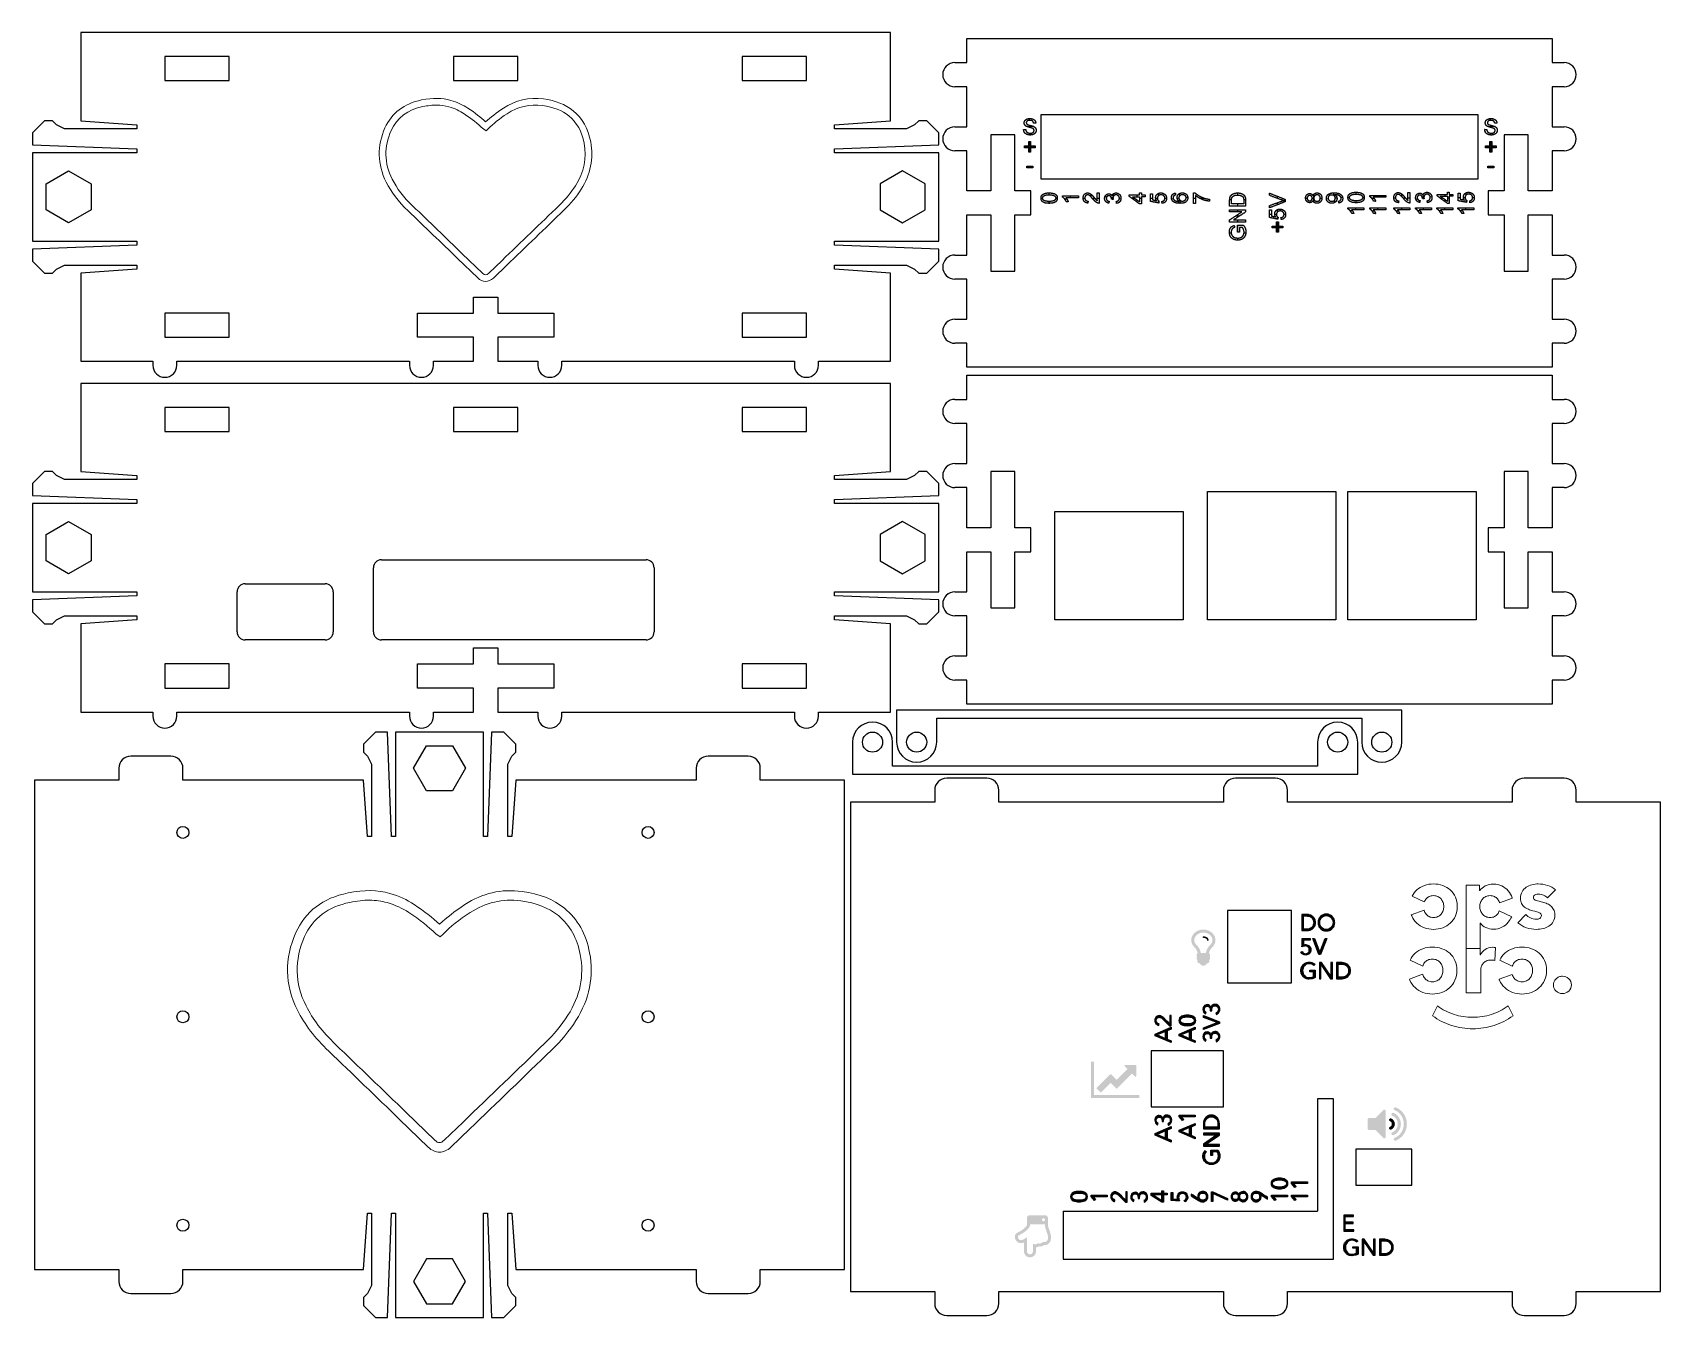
# Model space of a CAD drawing. Header units: millimetres. Extents: x 1 to 204, y 1 to 161.
import ezdxf

# ---------------------------------------------------------------- set-up
doc = ezdxf.new("R2010")
doc.units = ezdxf.units.MM
doc.header["$MEASUREMENT"] = 0
for name, color, linetype, true_color in [('cut', 1, 'Continuous', 0xff0000), ('Default', 178, 'Continuous', 0x000000), ('etch', 5, 'Continuous', 0x0000ff), ('raster', 178, 'Continuous', 0x000000)]:
    doc.layers.add(name, color=color, linetype=linetype, true_color=true_color)

msp = doc.modelspace()

# ---------------------------------------------------------------- hatches: boundary and pattern name
at = {"layer": 'raster'}
h = msp.add_hatch(color=256, dxfattribs=at)
h.paths.add_polyline_path([(159.02, 51), (159.68, 51), (159.7, 51), (159.73, 51), (159.75, 51), (159.77, 51), (159.8, 50.99), (159.82, 50.99), (159.84, 50.99), (159.87, 50.98), (159.89, 50.98), (159.91, 50.98), (159.94, 50.97), (159.96, 50.97), (159.98, 50.96), (160.01, 50.95), (160.03, 50.95), (160.05, 50.94), (160.08, 50.93), (160.1, 50.92), (160.12, 50.91), (160.15, 50.9), (160.17, 50.89), (160.19, 50.88), (160.21, 50.87), (160.23, 50.86), (160.25, 50.85), (160.27, 50.84), (160.29, 50.82), (160.31, 50.81), (160.33, 50.79), (160.35, 50.78), (160.37, 50.77), (160.39, 50.75), (160.41, 50.73), (160.43, 50.72), (160.45, 50.7), (160.46, 50.68), (160.48, 50.67), (160.5, 50.65), (160.51, 50.63), (160.53, 50.61), (160.54, 50.59), (160.56, 50.57), (160.57, 50.55), (160.59, 50.53), (160.6, 50.5), (160.61, 50.48), (160.63, 50.46), (160.64, 50.44), (160.65, 50.41), (160.66, 50.39), (160.67, 50.36), (160.68, 50.34), (160.69, 50.31), (160.69, 50.29), (160.7, 50.26), (160.71, 50.23), (160.71, 50.21), (160.72, 50.18), (160.72, 50.15), (160.72, 50.12), (160.73, 50.09), (160.73, 50.06), (160.73, 50.03), (160.73, 50), (160.73, 49.97), (160.73, 49.94), (160.73, 49.91), (160.72, 49.88), (160.72, 49.85), (160.72, 49.82), (160.71, 49.79), (160.71, 49.76), (160.7, 49.74), (160.69, 49.71), (160.69, 49.69), (160.68, 49.66), (160.67, 49.63), (160.66, 49.61), (160.65, 49.59), (160.64, 49.56), (160.63, 49.54), (160.61, 49.52), (160.6, 49.49), (160.59, 49.47), (160.57, 49.45), (160.56, 49.43), (160.54, 49.41), (160.53, 49.39), (160.51, 49.37), (160.5, 49.35), (160.48, 49.33), (160.46, 49.32), (160.45, 49.3), (160.43, 49.28), (160.41, 49.27), (160.39, 49.25), (160.37, 49.23), (160.35, 49.22), (160.33, 49.21), (160.31, 49.19), (160.29, 49.18), (160.27, 49.16), (160.25, 49.15), (160.23, 49.14), (160.21, 49.13), (160.19, 49.12), (160.17, 49.11), (160.15, 49.1), (160.12, 49.09), (160.1, 49.08), (160.08, 49.07), (160.05, 49.06), (160.03, 49.05), (160.01, 49.05), (159.98, 49.04), (159.96, 49.03), (159.94, 49.03), (159.91, 49.02), (159.89, 49.02), (159.87, 49.02), (159.84, 49.01), (159.82, 49.01), (159.8, 49.01), (159.77, 49), (159.75, 49), (159.73, 49), (159.7, 49), (159.68, 49), (159.02, 49)], flags=0)
h.paths.add_polyline_path([(159.22, 49.18), (159.22, 50.82), (159.62, 50.82), (159.65, 50.82), (159.68, 50.82), (159.71, 50.82), (159.73, 50.81), (159.76, 50.81), (159.78, 50.81), (159.81, 50.81), (159.83, 50.8), (159.86, 50.8), (159.88, 50.79), (159.91, 50.79), (159.93, 50.78), (159.95, 50.77), (159.97, 50.77), (160, 50.76), (160.02, 50.75), (160.04, 50.74), (160.06, 50.73), (160.08, 50.72), (160.1, 50.71), (160.12, 50.7), (160.13, 50.69), (160.15, 50.68), (160.17, 50.67), (160.19, 50.66), (160.2, 50.64), (160.22, 50.63), (160.24, 50.62), (160.25, 50.6), (160.27, 50.59), (160.28, 50.58), (160.3, 50.56), (160.31, 50.55), (160.32, 50.53), (160.33, 50.52), (160.35, 50.5), (160.36, 50.49), (160.37, 50.47), (160.38, 50.46), (160.39, 50.44), (160.4, 50.42), (160.41, 50.41), (160.42, 50.39), (160.43, 50.37), (160.44, 50.36), (160.45, 50.34), (160.45, 50.32), (160.46, 50.3), (160.47, 50.28), (160.47, 50.27), (160.48, 50.25), (160.48, 50.23), (160.49, 50.21), (160.49, 50.19), (160.5, 50.17), (160.5, 50.15), (160.5, 50.13), (160.51, 50.12), (160.51, 50.1), (160.51, 50.08), (160.51, 50.06), (160.51, 50.04), (160.52, 50.02), (160.52, 50), (160.52, 49.98), (160.51, 49.96), (160.51, 49.94), (160.51, 49.92), (160.51, 49.9), (160.51, 49.88), (160.5, 49.87), (160.5, 49.85), (160.5, 49.83), (160.49, 49.81), (160.49, 49.79), (160.48, 49.77), (160.48, 49.75), (160.47, 49.73), (160.47, 49.72), (160.46, 49.7), (160.45, 49.68), (160.45, 49.66), (160.44, 49.64), (160.43, 49.63), (160.42, 49.61), (160.41, 49.59), (160.4, 49.58), (160.39, 49.56), (160.38, 49.54), (160.37, 49.53), (160.36, 49.51), (160.35, 49.5), (160.33, 49.48), (160.32, 49.47), (160.31, 49.45), (160.3, 49.44), (160.28, 49.42), (160.27, 49.41), (160.25, 49.4), (160.24, 49.38), (160.22, 49.37), (160.2, 49.36), (160.19, 49.34), (160.17, 49.33), (160.15, 49.32), (160.13, 49.31), (160.12, 49.3), (160.1, 49.29), (160.08, 49.28), (160.06, 49.27), (160.04, 49.26), (160.02, 49.25), (160, 49.24), (159.97, 49.23), (159.95, 49.23), (159.93, 49.22), (159.91, 49.21), (159.88, 49.21), (159.86, 49.2), (159.83, 49.2), (159.81, 49.19), (159.78, 49.19), (159.76, 49.19), (159.73, 49.19), (159.71, 49.18), (159.68, 49.18), (159.65, 49.18), (159.62, 49.18)], flags=0)
h = msp.add_hatch(color=256, dxfattribs=at)
h.paths.add_polyline_path([(163.13, 50), (163.13, 49.97), (163.13, 49.94), (163.13, 49.92), (163.13, 49.89), (163.12, 49.86), (163.12, 49.83), (163.12, 49.81), (163.11, 49.78), (163.11, 49.75), (163.1, 49.73), (163.09, 49.7), (163.09, 49.68), (163.08, 49.65), (163.07, 49.63), (163.06, 49.6), (163.05, 49.58), (163.04, 49.56), (163.03, 49.53), (163.02, 49.51), (163.01, 49.49), (163, 49.46), (162.98, 49.44), (162.97, 49.42), (162.96, 49.4), (162.94, 49.38), (162.93, 49.36), (162.91, 49.34), (162.9, 49.32), (162.88, 49.3), (162.87, 49.28), (162.85, 49.26), (162.83, 49.25), (162.82, 49.23), (162.8, 49.21), (162.78, 49.2), (162.76, 49.18), (162.74, 49.17), (162.72, 49.15), (162.7, 49.14), (162.68, 49.12), (162.66, 49.11), (162.64, 49.1), (162.62, 49.08), (162.59, 49.07), (162.57, 49.06), (162.55, 49.05), (162.53, 49.04), (162.5, 49.03), (162.48, 49.02), (162.45, 49.01), (162.43, 49), (162.41, 48.99), (162.38, 48.99), (162.36, 48.98), (162.33, 48.97), (162.3, 48.97), (162.28, 48.96), (162.25, 48.96), (162.23, 48.96), (162.2, 48.95), (162.17, 48.95), (162.14, 48.95), (162.12, 48.95), (162.09, 48.95), (162.06, 48.95), (162.03, 48.95), (162.01, 48.95), (161.98, 48.95), (161.95, 48.96), (161.93, 48.96), (161.9, 48.96), (161.87, 48.97), (161.85, 48.97), (161.82, 48.98), (161.8, 48.99), (161.77, 48.99), (161.75, 49), (161.72, 49.01), (161.7, 49.02), (161.68, 49.03), (161.65, 49.04), (161.63, 49.05), (161.61, 49.06), (161.58, 49.07), (161.56, 49.08), (161.54, 49.1), (161.52, 49.11), (161.5, 49.12), (161.48, 49.14), (161.46, 49.15), (161.44, 49.17), (161.42, 49.18), (161.4, 49.2), (161.38, 49.21), (161.36, 49.23), (161.34, 49.25), (161.33, 49.26), (161.31, 49.28), (161.29, 49.3), (161.28, 49.32), (161.26, 49.34), (161.25, 49.36), (161.23, 49.38), (161.22, 49.4), (161.21, 49.42), (161.19, 49.44), (161.18, 49.46), (161.17, 49.49), (161.16, 49.51), (161.15, 49.53), (161.14, 49.56), (161.13, 49.58), (161.12, 49.6), (161.11, 49.63), (161.1, 49.65), (161.09, 49.68), (161.08, 49.7), (161.08, 49.73), (161.07, 49.75), (161.07, 49.78), (161.06, 49.81), (161.06, 49.83), (161.05, 49.86), (161.05, 49.89), (161.05, 49.92), (161.05, 49.94), (161.05, 49.97), (161.05, 50), (161.05, 50.03), (161.05, 50.06), (161.05, 50.08), (161.05, 50.11), (161.05, 50.14), (161.06, 50.17), (161.06, 50.19), (161.07, 50.22), (161.07, 50.25), (161.08, 50.27), (161.08, 50.3), (161.09, 50.32), (161.1, 50.35), (161.11, 50.37), (161.12, 50.4), (161.13, 50.42), (161.14, 50.44), (161.15, 50.47), (161.16, 50.49), (161.17, 50.51), (161.18, 50.54), (161.19, 50.56), (161.21, 50.58), (161.22, 50.6), (161.23, 50.62), (161.25, 50.64), (161.26, 50.66), (161.28, 50.68), (161.29, 50.7), (161.31, 50.72), (161.33, 50.74), (161.34, 50.75), (161.36, 50.77), (161.38, 50.79), (161.4, 50.8), (161.42, 50.82), (161.44, 50.83), (161.46, 50.85), (161.48, 50.86), (161.5, 50.88), (161.52, 50.89), (161.54, 50.9), (161.56, 50.92), (161.58, 50.93), (161.61, 50.94), (161.63, 50.95), (161.65, 50.96), (161.68, 50.97), (161.7, 50.98), (161.72, 50.99), (161.75, 51), (161.77, 51.01), (161.8, 51.01), (161.82, 51.02), (161.85, 51.03), (161.87, 51.03), (161.9, 51.04), (161.93, 51.04), (161.95, 51.04), (161.98, 51.05), (162.01, 51.05), (162.03, 51.05), (162.06, 51.05), (162.09, 51.05), (162.12, 51.05), (162.14, 51.05), (162.17, 51.05), (162.2, 51.05), (162.23, 51.04), (162.25, 51.04), (162.28, 51.04), (162.3, 51.03), (162.33, 51.03), (162.36, 51.02), (162.38, 51.01), (162.41, 51.01), (162.43, 51), (162.45, 50.99), (162.48, 50.98), (162.5, 50.97), (162.53, 50.96), (162.55, 50.95), (162.57, 50.94), (162.59, 50.93), (162.62, 50.92), (162.64, 50.9), (162.66, 50.89), (162.68, 50.88), (162.7, 50.86), (162.72, 50.85), (162.74, 50.83), (162.76, 50.82), (162.78, 50.8), (162.8, 50.79), (162.82, 50.77), (162.83, 50.75), (162.85, 50.74), (162.87, 50.72), (162.88, 50.7), (162.9, 50.68), (162.91, 50.66), (162.93, 50.64), (162.94, 50.62), (162.96, 50.6), (162.97, 50.58), (162.98, 50.56), (163, 50.54), (163.01, 50.51), (163.02, 50.49), (163.03, 50.47), (163.04, 50.44), (163.05, 50.42), (163.06, 50.4), (163.07, 50.37), (163.08, 50.35), (163.09, 50.32), (163.09, 50.3), (163.1, 50.27), (163.11, 50.25), (163.11, 50.22), (163.12, 50.19), (163.12, 50.17), (163.12, 50.14), (163.13, 50.11), (163.13, 50.08), (163.13, 50.06), (163.13, 50.03)], flags=0)
h.paths.add_polyline_path([(162.92, 50), (162.92, 49.98), (162.92, 49.96), (162.91, 49.93), (162.91, 49.91), (162.91, 49.89), (162.91, 49.87), (162.91, 49.85), (162.9, 49.83), (162.9, 49.81), (162.89, 49.79), (162.89, 49.77), (162.88, 49.75), (162.88, 49.73), (162.87, 49.71), (162.87, 49.69), (162.86, 49.67), (162.85, 49.65), (162.85, 49.63), (162.84, 49.61), (162.83, 49.59), (162.82, 49.57), (162.81, 49.55), (162.8, 49.54), (162.79, 49.52), (162.78, 49.5), (162.77, 49.48), (162.76, 49.47), (162.75, 49.45), (162.73, 49.44), (162.72, 49.42), (162.71, 49.4), (162.7, 49.39), (162.68, 49.38), (162.67, 49.36), (162.65, 49.35), (162.64, 49.33), (162.62, 49.32), (162.61, 49.31), (162.59, 49.3), (162.58, 49.28), (162.56, 49.27), (162.54, 49.26), (162.53, 49.25), (162.51, 49.24), (162.49, 49.23), (162.47, 49.22), (162.45, 49.21), (162.44, 49.2), (162.42, 49.19), (162.4, 49.18), (162.38, 49.18), (162.36, 49.17), (162.34, 49.16), (162.31, 49.16), (162.29, 49.15), (162.27, 49.15), (162.25, 49.14), (162.23, 49.14), (162.21, 49.14), (162.18, 49.13), (162.16, 49.13), (162.14, 49.13), (162.11, 49.13), (162.09, 49.13), (162.07, 49.13), (162.04, 49.13), (162.02, 49.13), (162, 49.13), (161.97, 49.14), (161.95, 49.14), (161.93, 49.14), (161.91, 49.15), (161.88, 49.15), (161.86, 49.16), (161.84, 49.16), (161.82, 49.17), (161.8, 49.18), (161.78, 49.18), (161.76, 49.19), (161.74, 49.2), (161.72, 49.21), (161.71, 49.22), (161.69, 49.23), (161.67, 49.24), (161.65, 49.25), (161.63, 49.26), (161.62, 49.27), (161.6, 49.28), (161.58, 49.3), (161.57, 49.31), (161.55, 49.32), (161.54, 49.33), (161.52, 49.35), (161.51, 49.36), (161.5, 49.38), (161.48, 49.39), (161.47, 49.4), (161.46, 49.42), (161.44, 49.44), (161.43, 49.45), (161.42, 49.47), (161.41, 49.48), (161.4, 49.5), (161.39, 49.52), (161.38, 49.54), (161.37, 49.55), (161.36, 49.57), (161.35, 49.59), (161.34, 49.61), (161.33, 49.63), (161.33, 49.65), (161.32, 49.67), (161.31, 49.69), (161.3, 49.71), (161.3, 49.73), (161.29, 49.75), (161.29, 49.77), (161.28, 49.79), (161.28, 49.81), (161.28, 49.83), (161.27, 49.85), (161.27, 49.87), (161.27, 49.89), (161.26, 49.91), (161.26, 49.93), (161.26, 49.96), (161.26, 49.98), (161.26, 50), (161.26, 50.02), (161.26, 50.04), (161.26, 50.07), (161.26, 50.09), (161.27, 50.11), (161.27, 50.13), (161.27, 50.15), (161.28, 50.17), (161.28, 50.19), (161.28, 50.21), (161.29, 50.23), (161.29, 50.25), (161.3, 50.27), (161.3, 50.29), (161.31, 50.31), (161.32, 50.33), (161.33, 50.35), (161.33, 50.37), (161.34, 50.39), (161.35, 50.41), (161.36, 50.43), (161.37, 50.45), (161.38, 50.46), (161.39, 50.48), (161.4, 50.5), (161.41, 50.52), (161.42, 50.53), (161.43, 50.55), (161.44, 50.57), (161.46, 50.58), (161.47, 50.6), (161.48, 50.61), (161.5, 50.63), (161.51, 50.64), (161.52, 50.65), (161.54, 50.67), (161.55, 50.68), (161.57, 50.69), (161.58, 50.71), (161.6, 50.72), (161.62, 50.73), (161.63, 50.74), (161.65, 50.75), (161.67, 50.76), (161.69, 50.77), (161.71, 50.78), (161.72, 50.79), (161.74, 50.8), (161.76, 50.81), (161.78, 50.82), (161.8, 50.83), (161.82, 50.83), (161.84, 50.84), (161.86, 50.85), (161.88, 50.85), (161.91, 50.86), (161.93, 50.86), (161.95, 50.86), (161.97, 50.87), (162, 50.87), (162.02, 50.87), (162.04, 50.87), (162.07, 50.87), (162.09, 50.87), (162.11, 50.87), (162.14, 50.87), (162.16, 50.87), (162.18, 50.87), (162.21, 50.87), (162.23, 50.86), (162.25, 50.86), (162.27, 50.86), (162.29, 50.85), (162.31, 50.85), (162.34, 50.84), (162.36, 50.83), (162.38, 50.83), (162.4, 50.82), (162.42, 50.81), (162.44, 50.8), (162.45, 50.79), (162.47, 50.78), (162.49, 50.77), (162.51, 50.76), (162.53, 50.75), (162.54, 50.74), (162.56, 50.73), (162.58, 50.72), (162.59, 50.71), (162.61, 50.69), (162.62, 50.68), (162.64, 50.67), (162.65, 50.65), (162.67, 50.64), (162.68, 50.63), (162.7, 50.61), (162.71, 50.6), (162.72, 50.58), (162.73, 50.57), (162.75, 50.55), (162.76, 50.53), (162.77, 50.52), (162.78, 50.5), (162.79, 50.48), (162.8, 50.46), (162.81, 50.45), (162.82, 50.43), (162.83, 50.41), (162.84, 50.39), (162.85, 50.37), (162.85, 50.35), (162.86, 50.33), (162.87, 50.31), (162.87, 50.29), (162.88, 50.27), (162.88, 50.25), (162.89, 50.23), (162.89, 50.21), (162.9, 50.19), (162.9, 50.17), (162.91, 50.15), (162.91, 50.13), (162.91, 50.11), (162.91, 50.09), (162.91, 50.07), (162.92, 50.04), (162.92, 50.02)], flags=0)
h = msp.add_hatch(color=256, dxfattribs=at)
h.paths.add_polyline_path([(148.25, 47.81), (148.25, 47.78), (148.25, 47.76), (148.25, 47.73), (148.25, 47.7), (148.24, 47.67), (148.24, 47.65), (148.24, 47.62), (148.23, 47.59), (148.23, 47.57), (148.22, 47.54), (148.22, 47.52), (148.21, 47.49), (148.2, 47.46), (148.19, 47.44), (148.18, 47.41), (148.18, 47.39), (148.17, 47.37), (148.16, 47.34), (148.14, 47.32), (148.13, 47.29), (148.12, 47.27), (148.11, 47.25), (148.09, 47.22), (148.08, 47.2), (148.07, 47.18), (148.05, 47.16), (148.04, 47.13), (148.02, 47.11), (148, 47.09), (147.99, 47.07), (147.97, 47.05), (147.95, 47.03), (147.83, 46.89), (147.78, 46.83), (147.73, 46.77), (147.71, 46.74), (147.69, 46.71), (147.67, 46.68), (147.64, 46.65), (147.62, 46.61), (147.6, 46.57), (147.58, 46.53), (147.56, 46.49), (147.55, 46.47), (147.54, 46.45), (147.53, 46.43), (147.52, 46.41), (147.51, 46.39), (147.5, 46.37), (147.49, 46.35), (147.49, 46.33), (147.48, 46.31), (147.48, 46.29), (147.47, 46.27), (147.47, 46.25), (147.46, 46.23), (147.46, 46.21), (147.46, 46.2), (147.46, 46.18), (147.47, 46.17), (147.47, 46.17), (147.48, 46.16), (147.49, 46.16), (147.5, 46.15), (147.5, 46.14), (147.51, 46.14), (147.52, 46.13), (147.52, 46.13), (147.53, 46.12), (147.54, 46.11), (147.54, 46.11), (147.55, 46.1), (147.55, 46.1), (147.55, 46.09), (147.55, 46.09), (147.56, 46.08), (147.56, 46.08), (147.56, 46.08), (147.56, 46.07), (147.56, 46.07), (147.57, 46.07), (147.57, 46.06), (147.57, 46.06), (147.57, 46.05), (147.57, 46.05), (147.57, 46.05), (147.58, 46.04), (147.58, 46.03), (147.58, 46.02), (147.59, 46.01), (147.59, 46), (147.59, 45.99), (147.59, 45.99), (147.59, 45.98), (147.59, 45.97), (147.59, 45.96), (147.59, 45.95), (147.59, 45.94), (147.59, 45.93), (147.59, 45.92), (147.59, 45.92), (147.59, 45.91), (147.59, 45.9), (147.59, 45.9), (147.59, 45.89), (147.59, 45.89), (147.59, 45.88), (147.59, 45.87), (147.59, 45.87), (147.58, 45.86), (147.58, 45.85), (147.58, 45.85), (147.58, 45.84), (147.58, 45.84), (147.57, 45.83), (147.57, 45.83), (147.57, 45.82), (147.57, 45.81), (147.56, 45.81), (147.56, 45.8), (147.56, 45.8), (147.55, 45.79), (147.55, 45.79), (147.55, 45.78), (147.54, 45.78), (147.54, 45.77), (147.53, 45.77), (147.53, 45.76), (147.53, 45.76), (147.52, 45.75), (147.53, 45.75), (147.53, 45.74), (147.53, 45.74), (147.54, 45.73), (147.54, 45.72), (147.55, 45.72), (147.55, 45.71), (147.55, 45.71), (147.56, 45.7), (147.56, 45.7), (147.56, 45.69), (147.57, 45.69), (147.57, 45.68), (147.57, 45.68), (147.57, 45.67), (147.58, 45.66), (147.58, 45.66), (147.58, 45.65), (147.58, 45.65), (147.58, 45.64), (147.59, 45.63), (147.59, 45.63), (147.59, 45.62), (147.59, 45.62), (147.59, 45.61), (147.59, 45.6), (147.59, 45.6), (147.59, 45.59), (147.59, 45.58), (147.59, 45.58), (147.59, 45.57), (147.59, 45.56), (147.59, 45.55), (147.59, 45.54), (147.59, 45.53), (147.59, 45.53), (147.59, 45.52), (147.59, 45.51), (147.59, 45.5), (147.59, 45.49), (147.58, 45.48), (147.58, 45.47), (147.58, 45.47), (147.58, 45.46), (147.57, 45.45), (147.57, 45.44), (147.57, 45.43), (147.56, 45.43), (147.56, 45.42), (147.55, 45.41), (147.55, 45.41), (147.54, 45.4), (147.54, 45.39), (147.53, 45.38), (147.53, 45.38), (147.52, 45.37), (147.51, 45.37), (147.51, 45.36), (147.5, 45.35), (147.49, 45.35), (147.49, 45.34), (147.48, 45.34), (147.47, 45.33), (147.46, 45.33), (147.47, 45.32), (147.47, 45.31), (147.48, 45.3), (147.48, 45.29), (147.48, 45.28), (147.49, 45.27), (147.49, 45.27), (147.49, 45.26), (147.49, 45.25), (147.5, 45.24), (147.5, 45.23), (147.5, 45.22), (147.5, 45.21), (147.5, 45.21), (147.5, 45.2), (147.5, 45.19), (147.5, 45.18), (147.5, 45.17), (147.5, 45.16), (147.5, 45.15), (147.5, 45.15), (147.5, 45.14), (147.5, 45.13), (147.49, 45.12), (147.49, 45.12), (147.49, 45.11), (147.49, 45.1), (147.49, 45.1), (147.49, 45.09), (147.48, 45.08), (147.48, 45.07), (147.48, 45.07), (147.47, 45.06), (147.47, 45.06), (147.47, 45.05), (147.46, 45.04), (147.46, 45.04), (147.46, 45.03), (147.45, 45.03), (147.45, 45.02), (147.44, 45.01), (147.44, 45.01), (147.43, 45), (147.43, 45), (147.42, 44.99), (147.42, 44.99), (147.41, 44.98), (147.41, 44.98), (147.4, 44.97), (147.4, 44.97), (147.39, 44.97), (147.38, 44.96), (147.38, 44.96), (147.37, 44.95), (147.37, 44.95), (147.36, 44.95), (147.35, 44.94), (147.35, 44.94), (147.34, 44.94), (147.33, 44.93), (147.33, 44.93), (147.32, 44.93), (147.31, 44.93), (147.31, 44.92), (147.3, 44.92), (147.29, 44.92), (147.28, 44.92), (147.28, 44.92), (147.27, 44.91), (147.26, 44.91), (147.25, 44.91), (147.25, 44.91), (147.24, 44.91), (147.23, 44.91), (147.22, 44.91), (147.21, 44.91), (147.21, 44.91), (147.2, 44.91), (147.18, 44.91), (147.17, 44.89), (147.17, 44.87), (147.16, 44.86), (147.15, 44.85), (147.15, 44.85), (147.14, 44.84), (147.14, 44.83), (147.13, 44.82), (147.13, 44.82), (147.12, 44.81), (147.12, 44.8), (147.11, 44.8), (147.11, 44.79), (147.1, 44.78), (147.1, 44.78), (147.09, 44.77), (147.08, 44.77), (147.08, 44.76), (147.07, 44.75), (147.07, 44.75), (147.06, 44.74), (147.05, 44.74), (147.05, 44.73), (147.04, 44.73), (147.03, 44.72), (147.02, 44.71), (147.01, 44.7), (146.99, 44.69), (146.98, 44.68), (146.97, 44.68), (146.96, 44.68), (146.95, 44.67), (146.95, 44.67), (146.94, 44.66), (146.93, 44.66), (146.92, 44.66), (146.91, 44.65), (146.91, 44.65), (146.9, 44.65), (146.89, 44.65), (146.88, 44.64), (146.87, 44.64), (146.87, 44.64), (146.86, 44.64), (146.85, 44.64), (146.84, 44.63), (146.83, 44.63), (146.83, 44.63), (146.82, 44.63), (146.81, 44.63), (146.8, 44.63), (146.79, 44.63), (146.78, 44.63), (146.78, 44.63), (146.77, 44.63), (146.75, 44.62), (146.73, 44.63), (146.72, 44.63), (146.72, 44.63), (146.71, 44.63), (146.7, 44.63), (146.69, 44.63), (146.68, 44.63), (146.67, 44.63), (146.67, 44.63), (146.66, 44.63), (146.65, 44.64), (146.64, 44.64), (146.63, 44.64), (146.63, 44.64), (146.62, 44.64), (146.61, 44.65), (146.6, 44.65), (146.59, 44.65), (146.59, 44.65), (146.58, 44.66), (146.57, 44.66), (146.56, 44.66), (146.56, 44.67), (146.55, 44.67), (146.54, 44.68), (146.53, 44.68), (146.53, 44.68), (146.51, 44.69), (146.5, 44.7), (146.48, 44.71), (146.47, 44.72), (146.46, 44.73), (146.45, 44.73), (146.45, 44.74), (146.44, 44.74), (146.43, 44.75), (146.43, 44.75), (146.42, 44.76), (146.42, 44.77), (146.41, 44.77), (146.4, 44.78), (146.4, 44.78), (146.39, 44.79), (146.39, 44.8), (146.38, 44.8), (146.38, 44.81), (146.37, 44.82), (146.37, 44.82), (146.36, 44.83), (146.36, 44.84), (146.35, 44.85), (146.35, 44.85), (146.34, 44.86), (146.34, 44.87), (146.33, 44.89), (146.32, 44.91), (146.3, 44.91), (146.29, 44.91), (146.29, 44.91), (146.28, 44.91), (146.27, 44.91), (146.26, 44.91), (146.25, 44.91), (146.25, 44.91), (146.24, 44.91), (146.23, 44.91), (146.22, 44.92), (146.22, 44.92), (146.21, 44.92), (146.2, 44.92), (146.2, 44.92), (146.19, 44.93), (146.18, 44.93), (146.17, 44.93), (146.17, 44.93), (146.16, 44.94), (146.15, 44.94), (146.15, 44.94), (146.14, 44.95), (146.13, 44.95), (146.13, 44.95), (146.12, 44.96), (146.12, 44.96), (146.11, 44.97), (146.1, 44.97), (146.1, 44.97), (146.09, 44.98), (146.09, 44.98), (146.08, 44.99), (146.08, 44.99), (146.07, 45), (146.07, 45), (146.06, 45.01), (146.06, 45.01), (146.05, 45.02), (146.05, 45.03), (146.04, 45.03), (146.04, 45.04), (146.04, 45.04), (146.03, 45.05), (146.03, 45.06), (146.03, 45.06), (146.02, 45.07), (146.02, 45.07), (146.02, 45.08), (146.02, 45.09), (146.01, 45.1), (146.01, 45.1), (146.01, 45.11), (146.01, 45.12), (146.01, 45.12), (146, 45.13), (146, 45.14), (146, 45.15), (146, 45.15), (146, 45.16), (146, 45.17), (146, 45.18), (146, 45.19), (146, 45.2), (146, 45.21), (146, 45.21), (146, 45.22), (146, 45.23), (146.01, 45.24), (146.01, 45.25), (146.01, 45.26), (146.01, 45.27), (146.02, 45.27), (146.02, 45.28), (146.02, 45.29), (146.03, 45.3), (146.03, 45.31), (146.03, 45.32), (146.04, 45.33), (146.03, 45.33), (146.02, 45.34), (146.01, 45.34), (146.01, 45.35), (146, 45.35), (145.99, 45.36), (145.99, 45.37), (145.98, 45.37), (145.97, 45.38), (145.97, 45.38), (145.96, 45.39), (145.96, 45.4), (145.95, 45.41), (145.95, 45.41), (145.94, 45.42), (145.94, 45.43), (145.94, 45.43), (145.93, 45.44), (145.93, 45.45), (145.92, 45.46), (145.92, 45.47), (145.92, 45.47), (145.92, 45.48), (145.91, 45.49), (145.91, 45.5), (145.91, 45.51), (145.91, 45.52), (145.91, 45.53), (145.91, 45.53), (145.91, 45.54), (145.91, 45.55), (145.91, 45.56), (145.91, 45.57), (145.91, 45.58), (145.91, 45.58), (145.91, 45.59), (145.91, 45.6), (145.91, 45.6), (145.91, 45.61), (145.91, 45.62), (145.91, 45.62), (145.91, 45.63), (145.92, 45.63), (145.92, 45.64), (145.92, 45.65), (145.92, 45.65), (145.92, 45.66), (145.92, 45.66), (145.93, 45.67), (145.93, 45.68), (145.93, 45.68), (145.94, 45.69), (145.94, 45.69), (145.94, 45.7), (145.94, 45.7), (145.95, 45.71), (145.95, 45.71), (145.95, 45.72), (145.96, 45.72), (145.96, 45.73), (145.97, 45.74), (145.97, 45.74), (145.98, 45.75), (145.98, 45.75), (145.98, 45.76), (145.97, 45.76), (145.97, 45.77), (145.96, 45.77), (145.96, 45.78), (145.95, 45.78), (145.95, 45.79), (145.95, 45.79), (145.94, 45.8), (145.94, 45.8), (145.94, 45.81), (145.94, 45.81), (145.93, 45.82), (145.93, 45.83), (145.93, 45.83), (145.92, 45.84), (145.92, 45.84), (145.92, 45.85), (145.92, 45.85), (145.92, 45.86), (145.92, 45.87), (145.91, 45.87), (145.91, 45.88), (145.91, 45.89), (145.91, 45.89), (145.91, 45.9), (145.91, 45.9), (145.91, 45.91), (145.91, 45.92), (145.91, 45.92), (145.91, 45.93), (145.91, 45.94), (145.91, 45.95), (145.91, 45.96), (145.91, 45.97), (145.91, 45.98), (145.91, 45.99), (145.91, 45.99), (145.91, 46), (145.92, 46.01), (145.92, 46.02), (145.92, 46.03), (145.92, 46.04), (145.93, 46.05), (145.93, 46.05), (145.93, 46.05), (145.93, 46.06), (145.93, 46.06), (145.93, 46.07), (145.94, 46.07), (145.94, 46.07), (145.94, 46.08), (145.94, 46.08), (145.95, 46.08), (145.95, 46.09), (145.95, 46.09), (145.95, 46.1), (145.95, 46.1), (145.96, 46.11), (145.97, 46.11), (145.97, 46.12), (145.98, 46.13), (145.98, 46.13), (145.99, 46.14), (146, 46.14), (146, 46.15), (146.01, 46.16), (146.02, 46.16), (146.03, 46.17), (146.04, 46.17), (146.04, 46.18), (146.04, 46.2), (146.04, 46.21), (146.04, 46.23), (146.03, 46.25), (146.03, 46.27), (146.02, 46.29), (146.02, 46.31), (146.01, 46.33), (146.01, 46.35), (146, 46.37), (145.99, 46.39), (145.98, 46.41), (145.97, 46.43), (145.97, 46.45), (145.96, 46.47), (145.94, 46.49), (145.92, 46.53), (145.9, 46.57), (145.88, 46.61), (145.86, 46.65), (145.84, 46.68), (145.81, 46.71), (145.79, 46.74), (145.77, 46.77), (145.72, 46.83), (145.67, 46.89), (145.55, 47.03), (145.53, 47.05), (145.52, 47.07), (145.5, 47.09), (145.48, 47.11), (145.46, 47.13), (145.45, 47.16), (145.43, 47.18), (145.42, 47.2), (145.41, 47.22), (145.39, 47.25), (145.38, 47.27), (145.37, 47.29), (145.36, 47.32), (145.35, 47.34), (145.34, 47.37), (145.33, 47.39), (145.32, 47.41), (145.31, 47.44), (145.3, 47.46), (145.29, 47.49), (145.29, 47.52), (145.28, 47.54), (145.27, 47.57), (145.27, 47.59), (145.26, 47.62), (145.26, 47.65), (145.26, 47.67), (145.25, 47.7), (145.25, 47.73), (145.25, 47.76), (145.25, 47.78), (145.25, 47.81), (145.25, 47.85), (145.25, 47.89), (145.25, 47.92), (145.26, 47.96), (145.26, 47.99), (145.27, 48.03), (145.27, 48.06), (145.28, 48.09), (145.29, 48.13), (145.3, 48.16), (145.31, 48.19), (145.32, 48.23), (145.34, 48.26), (145.35, 48.29), (145.36, 48.32), (145.38, 48.35), (145.4, 48.38), (145.41, 48.42), (145.43, 48.44), (145.45, 48.47), (145.47, 48.5), (145.49, 48.53), (145.51, 48.56), (145.53, 48.58), (145.55, 48.61), (145.58, 48.63), (145.6, 48.66), (145.62, 48.68), (145.65, 48.7), (145.67, 48.73), (145.7, 48.75), (145.72, 48.77), (145.75, 48.79), (145.78, 48.81), (145.8, 48.83), (145.83, 48.85), (145.86, 48.87), (145.89, 48.88), (145.92, 48.9), (145.95, 48.92), (145.98, 48.93), (146.01, 48.95), (146.04, 48.96), (146.07, 48.98), (146.11, 48.99), (146.14, 49.01), (146.17, 49.02), (146.2, 49.03), (146.24, 49.04), (146.27, 49.05), (146.3, 49.06), (146.34, 49.07), (146.37, 49.08), (146.41, 49.09), (146.44, 49.1), (146.47, 49.1), (146.51, 49.11), (146.54, 49.11), (146.58, 49.12), (146.61, 49.12), (146.65, 49.12), (146.68, 49.12), (146.72, 49.13), (146.75, 49.13), (146.79, 49.13), (146.82, 49.12), (146.85, 49.12), (146.89, 49.12), (146.92, 49.12), (146.96, 49.11), (146.99, 49.11), (147.03, 49.1), (147.06, 49.1), (147.09, 49.09), (147.13, 49.08), (147.16, 49.07), (147.2, 49.06), (147.23, 49.05), (147.26, 49.04), (147.3, 49.03), (147.33, 49.02), (147.36, 49.01), (147.4, 48.99), (147.43, 48.98), (147.46, 48.96), (147.49, 48.95), (147.52, 48.93), (147.55, 48.92), (147.58, 48.9), (147.61, 48.88), (147.64, 48.87), (147.67, 48.85), (147.7, 48.83), (147.72, 48.81), (147.75, 48.79), (147.78, 48.77), (147.8, 48.75), (147.83, 48.73), (147.85, 48.7), (147.88, 48.68), (147.9, 48.66), (147.93, 48.63), (147.95, 48.61), (147.97, 48.58), (147.99, 48.56), (148.01, 48.53), (148.03, 48.5), (148.05, 48.47), (148.07, 48.44), (148.09, 48.42), (148.1, 48.38), (148.12, 48.35), (148.14, 48.32), (148.15, 48.29), (148.16, 48.26), (148.18, 48.23), (148.19, 48.19), (148.2, 48.16), (148.21, 48.13), (148.22, 48.09), (148.23, 48.06), (148.23, 48.03), (148.24, 47.99), (148.24, 47.96), (148.25, 47.92), (148.25, 47.89), (148.25, 47.85)], flags=0)
h.paths.add_polyline_path([(147.88, 47.81), (147.88, 47.79), (147.87, 47.78), (147.87, 47.76), (147.87, 47.74), (147.87, 47.72), (147.87, 47.7), (147.87, 47.69), (147.86, 47.67), (147.86, 47.65), (147.86, 47.63), (147.85, 47.62), (147.85, 47.6), (147.84, 47.58), (147.84, 47.57), (147.83, 47.55), (147.83, 47.53), (147.82, 47.52), (147.81, 47.5), (147.81, 47.48), (147.8, 47.47), (147.79, 47.45), (147.78, 47.44), (147.77, 47.42), (147.76, 47.41), (147.75, 47.39), (147.74, 47.37), (147.73, 47.36), (147.72, 47.34), (147.71, 47.33), (147.7, 47.31), (147.69, 47.3), (147.68, 47.29), (147.59, 47.19), (147.5, 47.09), (147.45, 47.04), (147.41, 46.98), (147.37, 46.92), (147.33, 46.87), (147.3, 46.81), (147.26, 46.76), (147.25, 46.73), (147.23, 46.7), (147.22, 46.68), (147.21, 46.65), (147.19, 46.62), (147.18, 46.6), (147.17, 46.57), (147.16, 46.54), (147.15, 46.51), (147.14, 46.49), (147.13, 46.46), (147.12, 46.43), (147.12, 46.41), (147.11, 46.38), (147.1, 46.35), (147.1, 46.33), (147.09, 46.3), (147.09, 46.27), (147.09, 46.25), (147.08, 46.22), (146.42, 46.22), (146.41, 46.25), (146.41, 46.27), (146.41, 46.3), (146.4, 46.33), (146.4, 46.35), (146.39, 46.38), (146.38, 46.41), (146.38, 46.43), (146.37, 46.46), (146.36, 46.49), (146.35, 46.51), (146.34, 46.54), (146.33, 46.57), (146.32, 46.6), (146.31, 46.62), (146.29, 46.65), (146.28, 46.68), (146.27, 46.7), (146.25, 46.73), (146.24, 46.76), (146.2, 46.81), (146.17, 46.87), (146.13, 46.92), (146.09, 46.98), (146.05, 47.04), (146, 47.09), (145.91, 47.19), (145.82, 47.29), (145.81, 47.3), (145.8, 47.31), (145.79, 47.33), (145.78, 47.34), (145.77, 47.36), (145.76, 47.37), (145.75, 47.39), (145.74, 47.41), (145.73, 47.42), (145.72, 47.44), (145.71, 47.45), (145.7, 47.47), (145.7, 47.48), (145.69, 47.5), (145.68, 47.52), (145.67, 47.53), (145.67, 47.55), (145.66, 47.57), (145.66, 47.58), (145.65, 47.6), (145.65, 47.62), (145.64, 47.63), (145.64, 47.65), (145.64, 47.67), (145.63, 47.69), (145.63, 47.7), (145.63, 47.72), (145.63, 47.74), (145.63, 47.76), (145.63, 47.78), (145.63, 47.79), (145.62, 47.81), (145.63, 47.84), (145.63, 47.87), (145.63, 47.89), (145.63, 47.92), (145.63, 47.94), (145.64, 47.97), (145.64, 47.99), (145.65, 48.02), (145.66, 48.04), (145.66, 48.07), (145.67, 48.09), (145.68, 48.11), (145.69, 48.14), (145.7, 48.16), (145.71, 48.18), (145.73, 48.21), (145.74, 48.23), (145.75, 48.25), (145.77, 48.27), (145.78, 48.29), (145.8, 48.31), (145.81, 48.33), (145.83, 48.35), (145.84, 48.37), (145.86, 48.39), (145.88, 48.41), (145.89, 48.42), (145.91, 48.44), (145.93, 48.46), (145.95, 48.47), (145.97, 48.49), (145.99, 48.5), (146.01, 48.52), (146.03, 48.53), (146.05, 48.54), (146.07, 48.56), (146.1, 48.57), (146.12, 48.58), (146.14, 48.6), (146.16, 48.61), (146.18, 48.62), (146.21, 48.63), (146.23, 48.64), (146.25, 48.65), (146.28, 48.66), (146.3, 48.67), (146.33, 48.68), (146.35, 48.68), (146.38, 48.69), (146.4, 48.7), (146.42, 48.71), (146.45, 48.71), (146.47, 48.72), (146.5, 48.73), (146.52, 48.73), (146.55, 48.73), (146.57, 48.74), (146.6, 48.74), (146.62, 48.74), (146.65, 48.75), (146.67, 48.75), (146.7, 48.75), (146.73, 48.75), (146.75, 48.75), (146.78, 48.75), (146.8, 48.75), (146.83, 48.75), (146.85, 48.75), (146.88, 48.74), (146.9, 48.74), (146.93, 48.74), (146.95, 48.73), (146.98, 48.73), (147, 48.73), (147.03, 48.72), (147.05, 48.71), (147.08, 48.71), (147.1, 48.7), (147.13, 48.69), (147.15, 48.68), (147.17, 48.68), (147.2, 48.67), (147.22, 48.66), (147.25, 48.65), (147.27, 48.64), (147.29, 48.63), (147.32, 48.62), (147.34, 48.61), (147.36, 48.6), (147.38, 48.58), (147.41, 48.57), (147.43, 48.56), (147.45, 48.54), (147.47, 48.53), (147.49, 48.52), (147.51, 48.5), (147.53, 48.49), (147.55, 48.47), (147.57, 48.46), (147.59, 48.44), (147.61, 48.42), (147.62, 48.41), (147.64, 48.39), (147.66, 48.37), (147.67, 48.35), (147.69, 48.33), (147.71, 48.31), (147.72, 48.29), (147.73, 48.27), (147.75, 48.25), (147.76, 48.23), (147.77, 48.21), (147.79, 48.18), (147.8, 48.16), (147.81, 48.14), (147.82, 48.11), (147.83, 48.09), (147.84, 48.07), (147.84, 48.04), (147.85, 48.02), (147.86, 47.99), (147.86, 47.97), (147.87, 47.94), (147.87, 47.92), (147.87, 47.89), (147.87, 47.87), (147.88, 47.84)], flags=0)
for points in [[(147.41, 47.81), (147.41, 47.81), (147.41, 47.81), (147.41, 47.81), (147.41, 47.8), (147.41, 47.8), (147.41, 47.8), (147.41, 47.8), (147.41, 47.79), (147.4, 47.79), (147.4, 47.79), (147.4, 47.79), (147.4, 47.79), (147.4, 47.78), (147.4, 47.78), (147.4, 47.78), (147.4, 47.78), (147.4, 47.78), (147.4, 47.77), (147.4, 47.77), (147.4, 47.77), (147.39, 47.77), (147.39, 47.77), (147.39, 47.76), (147.39, 47.76), (147.39, 47.76), (147.39, 47.76), (147.39, 47.76), (147.39, 47.75), (147.38, 47.75), (147.38, 47.75), (147.38, 47.75), (147.38, 47.75), (147.38, 47.75), (147.38, 47.74), (147.37, 47.74), (147.37, 47.74), (147.37, 47.74), (147.37, 47.74), (147.37, 47.74), (147.36, 47.74), (147.36, 47.73), (147.36, 47.73), (147.36, 47.73), (147.36, 47.73), (147.35, 47.73), (147.35, 47.73), (147.35, 47.73), (147.35, 47.73), (147.35, 47.73), (147.34, 47.72), (147.34, 47.72), (147.34, 47.72), (147.34, 47.72), (147.34, 47.72), (147.33, 47.72), (147.33, 47.72), (147.33, 47.72), (147.33, 47.72), (147.32, 47.72), (147.32, 47.72), (147.32, 47.72), (147.32, 47.72), (147.32, 47.72), (147.31, 47.72), (147.31, 47.72), (147.31, 47.72), (147.31, 47.72), (147.3, 47.72), (147.3, 47.72), (147.3, 47.72), (147.3, 47.72), (147.29, 47.72), (147.29, 47.72), (147.29, 47.72), (147.29, 47.72), (147.29, 47.72), (147.28, 47.72), (147.28, 47.72), (147.28, 47.73), (147.28, 47.73), (147.28, 47.73), (147.27, 47.73), (147.27, 47.73), (147.27, 47.73), (147.27, 47.73), (147.27, 47.73), (147.26, 47.73), (147.26, 47.74), (147.26, 47.74), (147.26, 47.74), (147.26, 47.74), (147.25, 47.74), (147.25, 47.74), (147.25, 47.74), (147.25, 47.75), (147.25, 47.75), (147.25, 47.75), (147.24, 47.75), (147.24, 47.75), (147.24, 47.75), (147.24, 47.76), (147.24, 47.76), (147.24, 47.76), (147.23, 47.76), (147.23, 47.76), (147.23, 47.77), (147.23, 47.77), (147.23, 47.77), (147.23, 47.77), (147.23, 47.77), (147.23, 47.78), (147.23, 47.78), (147.23, 47.78), (147.22, 47.78), (147.22, 47.78), (147.22, 47.79), (147.22, 47.79), (147.22, 47.79), (147.22, 47.79), (147.22, 47.79), (147.22, 47.8), (147.22, 47.8), (147.22, 47.8), (147.22, 47.8), (147.22, 47.81), (147.22, 47.81), (147.22, 47.81), (147.22, 47.81), (147.22, 47.82), (147.22, 47.82), (147.22, 47.83), (147.22, 47.83), (147.22, 47.83), (147.22, 47.84), (147.22, 47.84), (147.22, 47.85), (147.22, 47.85), (147.22, 47.85), (147.21, 47.86), (147.21, 47.86), (147.21, 47.87), (147.21, 47.87), (147.21, 47.87), (147.21, 47.88), (147.21, 47.88), (147.21, 47.88), (147.21, 47.89), (147.2, 47.89), (147.2, 47.9), (147.2, 47.9), (147.2, 47.9), (147.2, 47.91), (147.2, 47.91), (147.19, 47.91), (147.19, 47.92), (147.19, 47.92), (147.19, 47.92), (147.18, 47.93), (147.18, 47.93), (147.18, 47.93), (147.18, 47.94), (147.17, 47.94), (147.17, 47.94), (147.17, 47.95), (147.17, 47.95), (147.16, 47.95), (147.16, 47.95), (147.16, 47.96), (147.15, 47.96), (147.14, 47.97), (147.14, 47.98), (147.13, 47.98), (147.12, 47.99), (147.11, 47.99), (147.11, 48), (147.1, 48), (147.09, 48.01), (147.08, 48.01), (147.07, 48.02), (147.06, 48.02), (147.04, 48.03), (147.02, 48.04), (147, 48.05), (146.98, 48.05), (146.96, 48.06), (146.94, 48.07), (146.92, 48.07), (146.9, 48.08), (146.88, 48.08), (146.87, 48.08), (146.85, 48.09), (146.83, 48.09), (146.81, 48.09), (146.79, 48.09), (146.77, 48.09), (146.75, 48.09), (146.75, 48.09), (146.75, 48.09), (146.74, 48.09), (146.74, 48.09), (146.74, 48.1), (146.74, 48.1), (146.73, 48.1), (146.73, 48.1), (146.73, 48.1), (146.73, 48.1), (146.73, 48.1), (146.72, 48.1), (146.72, 48.1), (146.72, 48.1), (146.72, 48.1), (146.71, 48.1), (146.71, 48.1), (146.71, 48.1), (146.71, 48.1), (146.71, 48.11), (146.7, 48.11), (146.7, 48.11), (146.7, 48.11), (146.7, 48.11), (146.7, 48.11), (146.7, 48.11), (146.69, 48.11), (146.69, 48.12), (146.69, 48.12), (146.69, 48.12), (146.69, 48.12), (146.68, 48.12), (146.68, 48.12), (146.68, 48.13), (146.68, 48.13), (146.68, 48.13), (146.68, 48.13), (146.67, 48.13), (146.67, 48.14), (146.67, 48.14), (146.67, 48.14), (146.67, 48.14), (146.67, 48.14), (146.67, 48.14), (146.67, 48.15), (146.67, 48.15), (146.66, 48.15), (146.66, 48.15), (146.66, 48.15), (146.66, 48.16), (146.66, 48.16), (146.66, 48.16), (146.66, 48.16), (146.66, 48.17), (146.66, 48.17), (146.66, 48.17), (146.66, 48.17), (146.66, 48.17), (146.66, 48.18), (146.66, 48.18), (146.66, 48.18), (146.66, 48.18), (146.66, 48.19), (146.66, 48.19), (146.66, 48.19), (146.66, 48.19), (146.66, 48.2), (146.66, 48.2), (146.66, 48.2), (146.66, 48.2), (146.66, 48.2), (146.66, 48.21), (146.66, 48.21), (146.66, 48.21), (146.66, 48.21), (146.66, 48.22), (146.66, 48.22), (146.66, 48.22), (146.66, 48.22), (146.66, 48.22), (146.66, 48.23), (146.67, 48.23), (146.67, 48.23), (146.67, 48.23), (146.67, 48.23), (146.67, 48.24), (146.67, 48.24), (146.67, 48.24), (146.67, 48.24), (146.67, 48.24), (146.68, 48.25), (146.68, 48.25), (146.68, 48.25), (146.68, 48.25), (146.68, 48.25), (146.68, 48.25), (146.69, 48.26), (146.69, 48.26), (146.69, 48.26), (146.69, 48.26), (146.69, 48.26), (146.7, 48.26), (146.7, 48.27), (146.7, 48.27), (146.7, 48.27), (146.7, 48.27), (146.7, 48.27), (146.71, 48.27), (146.71, 48.27), (146.71, 48.27), (146.71, 48.27), (146.71, 48.28), (146.72, 48.28), (146.72, 48.28), (146.72, 48.28), (146.72, 48.28), (146.73, 48.28), (146.73, 48.28), (146.73, 48.28), (146.73, 48.28), (146.73, 48.28), (146.74, 48.28), (146.74, 48.28), (146.74, 48.28), (146.74, 48.28), (146.75, 48.28), (146.75, 48.28), (146.75, 48.28), (146.77, 48.28), (146.79, 48.28), (146.81, 48.28), (146.82, 48.28), (146.84, 48.28), (146.86, 48.28), (146.88, 48.27), (146.9, 48.27), (146.91, 48.27), (146.93, 48.26), (146.95, 48.26), (146.97, 48.26), (146.99, 48.25), (147.01, 48.25), (147.02, 48.24), (147.04, 48.24), (147.06, 48.23), (147.08, 48.22), (147.1, 48.22), (147.11, 48.21), (147.13, 48.2), (147.15, 48.19), (147.16, 48.18), (147.18, 48.17), (147.19, 48.16), (147.21, 48.15), (147.22, 48.14), (147.24, 48.13), (147.25, 48.12), (147.27, 48.1), (147.28, 48.09), (147.3, 48.08), (147.3, 48.07), (147.31, 48.06), (147.32, 48.06), (147.32, 48.05), (147.33, 48.04), (147.33, 48.03), (147.34, 48.03), (147.34, 48.02), (147.35, 48.01), (147.35, 48), (147.36, 48), (147.36, 47.99), (147.37, 47.98), (147.37, 47.97), (147.38, 47.96), (147.38, 47.96), (147.38, 47.95), (147.39, 47.94), (147.39, 47.93), (147.39, 47.92), (147.39, 47.91), (147.4, 47.9), (147.4, 47.9), (147.4, 47.89), (147.4, 47.88), (147.4, 47.87), (147.4, 47.86), (147.41, 47.85), (147.41, 47.84), (147.41, 47.83), (147.41, 47.82)], [(160.09, 47.82), (159.26, 47.82), (159.24, 47.2), (159.26, 47.21), (159.28, 47.21), (159.29, 47.22), (159.31, 47.22), (159.33, 47.22), (159.35, 47.23), (159.36, 47.23), (159.38, 47.23), (159.4, 47.24), (159.42, 47.24), (159.43, 47.24), (159.45, 47.24), (159.47, 47.24), (159.49, 47.25), (159.5, 47.25), (159.52, 47.25), (159.54, 47.25), (159.56, 47.25), (159.57, 47.24), (159.59, 47.24), (159.61, 47.24), (159.62, 47.24), (159.64, 47.24), (159.66, 47.23), (159.67, 47.23), (159.69, 47.23), (159.7, 47.22), (159.72, 47.22), (159.74, 47.22), (159.75, 47.21), (159.77, 47.21), (159.78, 47.2), (159.8, 47.19), (159.81, 47.19), (159.82, 47.18), (159.84, 47.18), (159.85, 47.17), (159.87, 47.16), (159.88, 47.15), (159.89, 47.15), (159.9, 47.14), (159.92, 47.13), (159.93, 47.12), (159.94, 47.11), (159.95, 47.1), (159.96, 47.09), (159.98, 47.08), (159.99, 47.07), (160, 47.06), (160.01, 47.05), (160.02, 47.04), (160.03, 47.03), (160.04, 47.02), (160.05, 47), (160.06, 46.99), (160.06, 46.98), (160.07, 46.97), (160.08, 46.96), (160.09, 46.94), (160.1, 46.93), (160.1, 46.92), (160.11, 46.9), (160.12, 46.89), (160.12, 46.87), (160.13, 46.86), (160.13, 46.84), (160.14, 46.83), (160.14, 46.81), (160.15, 46.8), (160.15, 46.78), (160.16, 46.77), (160.16, 46.75), (160.16, 46.74), (160.16, 46.72), (160.17, 46.7), (160.17, 46.69), (160.17, 46.67), (160.17, 46.65), (160.17, 46.64), (160.17, 46.62), (160.17, 46.6), (160.17, 46.58), (160.17, 46.57), (160.17, 46.55), (160.17, 46.53), (160.16, 46.51), (160.16, 46.5), (160.16, 46.48), (160.16, 46.46), (160.15, 46.45), (160.15, 46.43), (160.14, 46.41), (160.14, 46.4), (160.13, 46.38), (160.13, 46.37), (160.12, 46.35), (160.12, 46.34), (160.11, 46.32), (160.1, 46.31), (160.1, 46.29), (160.09, 46.28), (160.08, 46.26), (160.07, 46.25), (160.06, 46.24), (160.06, 46.22), (160.05, 46.21), (160.04, 46.2), (160.03, 46.19), (160.02, 46.17), (160.01, 46.16), (160, 46.15), (159.99, 46.14), (159.98, 46.13), (159.96, 46.12), (159.95, 46.11), (159.94, 46.1), (159.93, 46.09), (159.92, 46.08), (159.9, 46.07), (159.89, 46.06), (159.88, 46.05), (159.86, 46.04), (159.85, 46.04), (159.84, 46.03), (159.82, 46.02), (159.81, 46.01), (159.79, 46.01), (159.78, 46), (159.76, 45.99), (159.75, 45.99), (159.73, 45.98), (159.71, 45.98), (159.7, 45.97), (159.68, 45.97), (159.66, 45.97), (159.65, 45.96), (159.63, 45.96), (159.61, 45.96), (159.6, 45.95), (159.58, 45.95), (159.56, 45.95), (159.54, 45.95), (159.53, 45.95), (159.51, 45.95), (159.48, 45.95), (159.45, 45.95), (159.43, 45.95), (159.4, 45.96), (159.38, 45.96), (159.35, 45.96), (159.34, 45.97), (159.33, 45.97), (159.32, 45.97), (159.31, 45.97), (159.3, 45.98), (159.28, 45.98), (159.27, 45.98), (159.26, 45.99), (159.25, 45.99), (159.24, 46), (159.23, 46), (159.22, 46), (159.21, 46.01), (159.2, 46.01), (159.19, 46.02), (159.18, 46.02), (159.17, 46.03), (159.16, 46.04), (159.15, 46.04), (159.14, 46.05), (159.12, 46.06), (159.1, 46.07), (159.09, 46.09), (159.07, 46.1), (159.05, 46.12), (159.04, 46.13), (159.02, 46.15), (159.01, 46.16), (158.99, 46.18), (158.98, 46.2), (158.97, 46.22), (158.95, 46.23), (158.94, 46.25), (158.93, 46.27), (158.92, 46.29), (158.91, 46.31), (159.09, 46.4), (159.1, 46.38), (159.11, 46.37), (159.11, 46.35), (159.12, 46.34), (159.12, 46.34), (159.13, 46.33), (159.13, 46.32), (159.14, 46.32), (159.14, 46.31), (159.14, 46.3), (159.15, 46.3), (159.15, 46.29), (159.16, 46.28), (159.16, 46.28), (159.17, 46.27), (159.17, 46.27), (159.18, 46.26), (159.19, 46.25), (159.19, 46.25), (159.2, 46.24), (159.2, 46.24), (159.21, 46.23), (159.22, 46.23), (159.22, 46.22), (159.23, 46.22), (159.23, 46.21), (159.24, 46.21), (159.25, 46.2), (159.25, 46.2), (159.26, 46.19), (159.27, 46.19), (159.27, 46.18), (159.28, 46.18), (159.29, 46.18), (159.3, 46.17), (159.3, 46.17), (159.31, 46.17), (159.32, 46.16), (159.32, 46.16), (159.33, 46.16), (159.34, 46.15), (159.35, 46.15), (159.35, 46.15), (159.36, 46.15), (159.37, 46.14), (159.38, 46.14), (159.38, 46.14), (159.39, 46.14), (159.4, 46.13), (159.41, 46.13), (159.42, 46.13), (159.42, 46.13), (159.43, 46.13), (159.44, 46.13), (159.45, 46.13), (159.45, 46.13), (159.46, 46.13), (159.47, 46.12), (159.48, 46.12), (159.49, 46.12), (159.5, 46.12), (159.51, 46.12), (159.52, 46.12), (159.53, 46.13), (159.55, 46.13), (159.56, 46.13), (159.57, 46.13), (159.58, 46.13), (159.59, 46.13), (159.61, 46.14), (159.62, 46.14), (159.63, 46.14), (159.64, 46.14), (159.65, 46.15), (159.66, 46.15), (159.67, 46.16), (159.68, 46.16), (159.69, 46.16), (159.7, 46.17), (159.72, 46.17), (159.73, 46.18), (159.74, 46.18), (159.74, 46.19), (159.75, 46.2), (159.76, 46.2), (159.77, 46.21), (159.78, 46.21), (159.79, 46.22), (159.8, 46.23), (159.81, 46.24), (159.82, 46.24), (159.82, 46.25), (159.83, 46.26), (159.84, 46.27), (159.85, 46.27), (159.85, 46.28), (159.86, 46.29), (159.87, 46.3), (159.87, 46.31), (159.88, 46.32), (159.89, 46.33), (159.89, 46.34), (159.9, 46.35), (159.9, 46.36), (159.91, 46.37), (159.92, 46.38), (159.92, 46.39), (159.92, 46.4), (159.93, 46.41), (159.93, 46.42), (159.94, 46.43), (159.94, 46.44), (159.94, 46.45), (159.95, 46.47), (159.95, 46.48), (159.95, 46.49), (159.96, 46.5), (159.96, 46.51), (159.96, 46.52), (159.96, 46.54), (159.96, 46.55), (159.96, 46.56), (159.96, 46.57), (159.96, 46.59), (159.96, 46.6), (159.96, 46.61), (159.96, 46.63), (159.96, 46.64), (159.96, 46.65), (159.96, 46.67), (159.96, 46.68), (159.96, 46.69), (159.96, 46.7), (159.95, 46.72), (159.95, 46.73), (159.95, 46.74), (159.94, 46.75), (159.94, 46.76), (159.94, 46.78), (159.93, 46.79), (159.93, 46.8), (159.92, 46.81), (159.92, 46.82), (159.91, 46.83), (159.91, 46.84), (159.9, 46.85), (159.89, 46.86), (159.89, 46.87), (159.88, 46.88), (159.87, 46.89), (159.87, 46.9), (159.86, 46.91), (159.85, 46.92), (159.85, 46.92), (159.84, 46.93), (159.83, 46.94), (159.82, 46.95), (159.81, 46.96), (159.81, 46.96), (159.8, 46.97), (159.79, 46.98), (159.78, 46.99), (159.77, 46.99), (159.76, 47), (159.75, 47), (159.74, 47.01), (159.73, 47.02), (159.72, 47.02), (159.71, 47.03), (159.7, 47.03), (159.69, 47.04), (159.68, 47.04), (159.67, 47.05), (159.65, 47.05), (159.64, 47.05), (159.63, 47.06), (159.62, 47.06), (159.61, 47.06), (159.6, 47.07), (159.58, 47.07), (159.57, 47.07), (159.56, 47.07), (159.55, 47.07), (159.53, 47.08), (159.52, 47.08), (159.51, 47.08), (159.49, 47.08), (159.48, 47.08), (159.47, 47.08), (159.44, 47.08), (159.41, 47.08), (159.39, 47.07), (159.36, 47.07), (159.33, 47.07), (159.31, 47.06), (159.28, 47.06), (159.25, 47.05), (159.23, 47.04), (159.2, 47.03), (159.18, 47.02), (159.15, 47.01), (159.13, 47), (159.1, 46.99), (159.08, 46.98), (159.05, 46.97), (159.07, 48), (160.09, 48)], [(160.62, 48), (161.27, 46.26), (161.27, 46.26), (161.92, 48), (162.14, 48), (161.37, 46), (161.16, 46), (160.4, 48)], [(160.53, 44.64), (160.52, 44.65), (160.51, 44.67), (160.49, 44.68), (160.48, 44.69), (160.46, 44.71), (160.45, 44.72), (160.43, 44.73), (160.42, 44.74), (160.4, 44.75), (160.39, 44.76), (160.37, 44.77), (160.35, 44.78), (160.34, 44.79), (160.32, 44.8), (160.3, 44.8), (160.28, 44.81), (160.27, 44.82), (160.25, 44.83), (160.23, 44.83), (160.21, 44.84), (160.19, 44.84), (160.17, 44.85), (160.15, 44.85), (160.13, 44.86), (160.11, 44.86), (160.09, 44.86), (160.07, 44.87), (160.04, 44.87), (160.02, 44.87), (160, 44.87), (159.98, 44.87), (159.95, 44.87), (159.93, 44.87), (159.91, 44.87), (159.88, 44.87), (159.86, 44.87), (159.84, 44.87), (159.81, 44.86), (159.79, 44.86), (159.77, 44.86), (159.75, 44.85), (159.73, 44.85), (159.71, 44.84), (159.69, 44.83), (159.67, 44.83), (159.65, 44.82), (159.63, 44.81), (159.61, 44.8), (159.59, 44.79), (159.57, 44.78), (159.55, 44.77), (159.53, 44.76), (159.52, 44.75), (159.5, 44.74), (159.48, 44.73), (159.47, 44.72), (159.45, 44.71), (159.43, 44.69), (159.42, 44.68), (159.4, 44.67), (159.39, 44.65), (159.37, 44.64), (159.36, 44.63), (159.35, 44.61), (159.33, 44.6), (159.32, 44.58), (159.31, 44.57), (159.3, 44.55), (159.28, 44.53), (159.27, 44.52), (159.26, 44.5), (159.25, 44.48), (159.24, 44.46), (159.23, 44.45), (159.22, 44.43), (159.21, 44.41), (159.2, 44.39), (159.2, 44.37), (159.19, 44.35), (159.18, 44.33), (159.17, 44.31), (159.17, 44.29), (159.16, 44.27), (159.16, 44.25), (159.15, 44.23), (159.15, 44.21), (159.14, 44.19), (159.14, 44.17), (159.13, 44.15), (159.13, 44.13), (159.13, 44.11), (159.13, 44.09), (159.12, 44.07), (159.12, 44.04), (159.12, 44.02), (159.12, 44), (159.12, 43.98), (159.12, 43.96), (159.12, 43.93), (159.13, 43.91), (159.13, 43.89), (159.13, 43.87), (159.13, 43.85), (159.14, 43.83), (159.14, 43.81), (159.15, 43.79), (159.15, 43.77), (159.16, 43.75), (159.16, 43.73), (159.17, 43.71), (159.17, 43.69), (159.18, 43.67), (159.19, 43.65), (159.2, 43.63), (159.2, 43.61), (159.21, 43.59), (159.22, 43.57), (159.23, 43.55), (159.24, 43.54), (159.25, 43.52), (159.26, 43.5), (159.27, 43.48), (159.28, 43.47), (159.3, 43.45), (159.31, 43.44), (159.32, 43.42), (159.33, 43.4), (159.35, 43.39), (159.36, 43.38), (159.37, 43.36), (159.39, 43.35), (159.4, 43.33), (159.42, 43.32), (159.43, 43.31), (159.45, 43.3), (159.47, 43.28), (159.48, 43.27), (159.5, 43.26), (159.52, 43.25), (159.53, 43.24), (159.55, 43.23), (159.57, 43.22), (159.59, 43.21), (159.61, 43.2), (159.63, 43.19), (159.65, 43.18), (159.67, 43.18), (159.69, 43.17), (159.71, 43.16), (159.73, 43.16), (159.75, 43.15), (159.77, 43.15), (159.79, 43.14), (159.81, 43.14), (159.84, 43.14), (159.86, 43.13), (159.88, 43.13), (159.91, 43.13), (159.93, 43.13), (159.95, 43.13), (160, 43.13), (160.04, 43.13), (160.08, 43.14), (160.12, 43.14), (160.15, 43.14), (160.19, 43.15), (160.23, 43.16), (160.25, 43.16), (160.26, 43.17), (160.3, 43.18), (160.33, 43.19), (160.36, 43.2), (160.38, 43.2), (160.39, 43.21), (160.41, 43.21), (160.42, 43.22), (160.43, 43.23), (160.45, 43.23), (160.46, 43.24), (160.47, 43.25), (160.48, 43.25), (160.49, 43.26), (160.49, 43.87), (160.03, 43.87), (160.03, 44.05), (160.7, 44.05), (160.7, 43.14), (160.68, 43.13), (160.65, 43.12), (160.63, 43.11), (160.61, 43.1), (160.59, 43.09), (160.57, 43.08), (160.55, 43.07), (160.53, 43.06), (160.5, 43.05), (160.48, 43.04), (160.46, 43.03), (160.44, 43.02), (160.41, 43.02), (160.39, 43.01), (160.37, 43), (160.34, 43), (160.3, 42.99), (160.25, 42.98), (160.2, 42.97), (160.15, 42.96), (160.1, 42.96), (160.05, 42.95), (160, 42.95), (159.95, 42.95), (159.92, 42.95), (159.89, 42.95), (159.87, 42.95), (159.84, 42.95), (159.81, 42.96), (159.79, 42.96), (159.76, 42.96), (159.73, 42.97), (159.71, 42.97), (159.68, 42.98), (159.66, 42.99), (159.63, 42.99), (159.61, 43), (159.58, 43.01), (159.56, 43.02), (159.53, 43.03), (159.51, 43.04), (159.49, 43.05), (159.46, 43.06), (159.44, 43.07), (159.42, 43.08), (159.4, 43.1), (159.37, 43.11), (159.35, 43.12), (159.33, 43.14), (159.31, 43.15), (159.29, 43.17), (159.27, 43.18), (159.26, 43.2), (159.24, 43.21), (159.22, 43.23), (159.2, 43.25), (159.18, 43.26), (159.17, 43.28), (159.15, 43.3), (159.14, 43.32), (159.12, 43.34), (159.11, 43.36), (159.09, 43.38), (159.08, 43.4), (159.07, 43.42), (159.05, 43.44), (159.04, 43.46), (159.03, 43.49), (159.02, 43.51), (159.01, 43.53), (159, 43.56), (158.99, 43.58), (158.98, 43.6), (158.97, 43.63), (158.96, 43.65), (158.95, 43.68), (158.94, 43.7), (158.94, 43.73), (158.93, 43.75), (158.93, 43.78), (158.92, 43.81), (158.92, 43.83), (158.92, 43.86), (158.91, 43.89), (158.91, 43.92), (158.91, 43.94), (158.91, 43.97), (158.91, 44), (158.91, 44.03), (158.91, 44.06), (158.91, 44.08), (158.91, 44.11), (158.92, 44.14), (158.92, 44.17), (158.92, 44.19), (158.93, 44.22), (158.93, 44.25), (158.94, 44.27), (158.95, 44.3), (158.95, 44.32), (158.96, 44.35), (158.97, 44.37), (158.98, 44.4), (158.99, 44.42), (159, 44.44), (159.01, 44.47), (159.02, 44.49), (159.03, 44.51), (159.04, 44.54), (159.06, 44.56), (159.07, 44.58), (159.08, 44.6), (159.1, 44.62), (159.11, 44.64), (159.12, 44.66), (159.14, 44.68), (159.16, 44.7), (159.17, 44.72), (159.19, 44.74), (159.21, 44.75), (159.22, 44.77), (159.24, 44.79), (159.26, 44.8), (159.28, 44.82), (159.3, 44.83), (159.32, 44.85), (159.34, 44.86), (159.36, 44.88), (159.38, 44.89), (159.4, 44.9), (159.42, 44.92), (159.44, 44.93), (159.47, 44.94), (159.49, 44.95), (159.51, 44.96), (159.54, 44.97), (159.56, 44.98), (159.58, 44.99), (159.61, 45), (159.63, 45.01), (159.66, 45.01), (159.68, 45.02), (159.71, 45.03), (159.74, 45.03), (159.76, 45.04), (159.79, 45.04), (159.81, 45.04), (159.84, 45.05), (159.87, 45.05), (159.9, 45.05), (159.92, 45.05), (159.95, 45.05), (159.98, 45.05), (160.01, 45.05), (160.04, 45.05), (160.07, 45.05), (160.09, 45.04), (160.12, 45.04), (160.15, 45.04), (160.18, 45.03), (160.2, 45.03), (160.23, 45.02), (160.25, 45.02), (160.28, 45.01), (160.3, 45), (160.32, 45), (160.35, 44.99), (160.37, 44.98), (160.39, 44.97), (160.41, 44.96), (160.43, 44.95), (160.45, 44.94), (160.47, 44.93), (160.49, 44.92), (160.51, 44.91), (160.53, 44.9), (160.55, 44.88), (160.57, 44.87), (160.59, 44.86), (160.61, 44.84), (160.62, 44.83), (160.64, 44.81), (160.66, 44.8), (160.67, 44.78)], [(162.63, 43.3), (162.64, 43.3), (162.64, 45), (162.84, 45), (162.84, 43), (162.59, 43), (161.43, 44.72), (161.42, 44.72), (161.42, 43), (161.22, 43), (161.22, 45), (161.47, 45)], [(147.61, 39), (147.61, 39.09), (147.61, 39.11), (147.61, 39.14), (147.61, 39.16), (147.61, 39.18), (147.61, 39.21), (147.6, 39.23), (147.6, 39.25), (147.59, 39.27), (147.59, 39.28), (147.59, 39.29), (147.59, 39.3), (147.58, 39.31), (147.58, 39.32), (147.58, 39.33), (147.57, 39.34), (147.57, 39.35), (147.56, 39.36), (147.56, 39.37), (147.56, 39.38), (147.55, 39.39), (147.55, 39.39), (147.54, 39.4), (147.54, 39.41), (147.53, 39.42), (147.53, 39.43), (147.52, 39.43), (147.51, 39.44), (147.51, 39.45), (147.5, 39.46), (147.49, 39.46), (147.49, 39.47), (147.48, 39.48), (147.47, 39.48), (147.47, 39.49), (147.46, 39.49), (147.45, 39.5), (147.44, 39.51), (147.43, 39.51), (147.43, 39.52), (147.42, 39.52), (147.41, 39.52), (147.41, 39.52), (147.4, 39.53), (147.4, 39.53), (147.39, 39.53), (147.38, 39.54), (147.37, 39.54), (147.36, 39.54), (147.35, 39.54), (147.34, 39.55), (147.33, 39.55), (147.32, 39.55), (147.31, 39.55), (147.29, 39.55), (147.28, 39.56), (147.27, 39.56), (147.26, 39.56), (147.25, 39.56), (147.24, 39.56), (147.23, 39.56), (147.22, 39.56), (147.21, 39.55), (147.2, 39.55), (147.19, 39.55), (147.18, 39.55), (147.17, 39.55), (147.16, 39.55), (147.15, 39.54), (147.14, 39.54), (147.13, 39.54), (147.12, 39.54), (147.11, 39.53), (147.1, 39.53), (147.09, 39.53), (147.08, 39.52), (147.08, 39.52), (147.07, 39.51), (147.06, 39.51), (147.05, 39.5), (147.04, 39.5), (147.04, 39.49), (147.03, 39.49), (147.02, 39.48), (147.01, 39.48), (147.01, 39.47), (147, 39.47), (146.99, 39.46), (146.99, 39.45), (146.98, 39.45), (146.97, 39.44), (146.97, 39.43), (146.96, 39.43), (146.96, 39.42), (146.95, 39.41), (146.95, 39.4), (146.94, 39.4), (146.94, 39.39), (146.93, 39.38), (146.93, 39.37), (146.92, 39.36), (146.92, 39.36), (146.91, 39.35), (146.91, 39.34), (146.91, 39.33), (146.9, 39.32), (146.9, 39.31), (146.9, 39.3), (146.89, 39.29), (146.89, 39.28), (146.89, 39.28), (146.88, 39.27), (146.88, 39.26), (146.88, 39.25), (146.88, 39.24), (146.88, 39.23), (146.88, 39.22), (146.87, 39.21), (146.87, 39.2), (146.87, 39.19), (146.87, 39.18), (146.87, 39.17), (146.87, 39.16), (146.87, 39.15), (146.87, 39.13), (146.87, 39.11), (146.88, 39.1), (146.88, 39.08), (146.88, 39.07), (146.88, 39.06), (146.89, 39.04), (146.89, 39.03), (146.89, 39.03), (146.89, 39.02), (146.89, 39.01), (146.9, 39.01), (146.9, 39), (146.9, 38.99), (146.9, 38.99), (146.91, 38.98), (146.91, 38.97), (146.91, 38.97), (146.92, 38.96), (146.92, 38.95), (146.92, 38.95), (146.93, 38.94), (146.93, 38.94), (146.93, 38.93), (146.94, 38.92), (146.94, 38.92), (146.95, 38.91), (146.95, 38.91), (146.96, 38.9), (146.96, 38.9), (146.96, 38.89), (146.97, 38.88), (146.97, 38.88), (146.98, 38.87), (146.98, 38.87), (146.99, 38.86), (146.99, 38.86), (147, 38.85), (147, 38.85), (147.02, 38.84), (147.03, 38.83), (147.04, 38.82), (147.05, 38.81), (147.06, 38.8), (147.08, 38.8), (147.09, 38.79), (147.11, 38.78), (147.02, 38.61), (147, 38.62), (146.98, 38.63), (146.96, 38.64), (146.94, 38.66), (146.92, 38.67), (146.91, 38.68), (146.89, 38.7), (146.88, 38.71), (146.87, 38.72), (146.86, 38.73), (146.85, 38.74), (146.85, 38.74), (146.84, 38.75), (146.83, 38.76), (146.83, 38.77), (146.82, 38.78), (146.81, 38.78), (146.81, 38.79), (146.8, 38.8), (146.8, 38.81), (146.79, 38.82), (146.79, 38.83), (146.78, 38.84), (146.78, 38.84), (146.77, 38.86), (146.76, 38.88), (146.75, 38.9), (146.74, 38.92), (146.74, 38.94), (146.73, 38.96), (146.72, 38.98), (146.72, 39), (146.71, 39.02), (146.71, 39.04), (146.71, 39.06), (146.7, 39.08), (146.7, 39.1), (146.7, 39.13), (146.7, 39.15), (146.7, 39.17), (146.7, 39.19), (146.7, 39.2), (146.7, 39.22), (146.7, 39.23), (146.7, 39.25), (146.7, 39.26), (146.71, 39.27), (146.71, 39.29), (146.71, 39.3), (146.71, 39.32), (146.72, 39.33), (146.72, 39.34), (146.72, 39.36), (146.73, 39.37), (146.73, 39.38), (146.73, 39.4), (146.74, 39.41), (146.74, 39.42), (146.75, 39.44), (146.75, 39.45), (146.76, 39.46), (146.77, 39.47), (146.77, 39.48), (146.78, 39.5), (146.78, 39.51), (146.79, 39.52), (146.8, 39.53), (146.81, 39.54), (146.81, 39.55), (146.82, 39.56), (146.83, 39.57), (146.84, 39.58), (146.85, 39.59), (146.86, 39.6), (146.86, 39.61), (146.87, 39.62), (146.88, 39.63), (146.89, 39.64), (146.9, 39.65), (146.91, 39.66), (146.92, 39.66), (146.94, 39.67), (146.95, 39.68), (146.96, 39.69), (146.97, 39.69), (146.98, 39.7), (146.99, 39.7), (147.01, 39.71), (147.02, 39.72), (147.03, 39.72), (147.04, 39.73), (147.06, 39.73), (147.07, 39.74), (147.08, 39.74), (147.1, 39.74), (147.11, 39.75), (147.13, 39.75), (147.14, 39.75), (147.16, 39.75), (147.17, 39.75), (147.19, 39.76), (147.2, 39.76), (147.22, 39.76), (147.24, 39.76), (147.25, 39.76), (147.26, 39.76), (147.27, 39.76), (147.28, 39.76), (147.29, 39.75), (147.3, 39.75), (147.31, 39.75), (147.32, 39.75), (147.33, 39.75), (147.34, 39.75), (147.35, 39.75), (147.36, 39.74), (147.37, 39.74), (147.38, 39.74), (147.39, 39.74), (147.4, 39.73), (147.41, 39.73), (147.42, 39.73), (147.43, 39.72), (147.44, 39.72), (147.44, 39.71), (147.45, 39.71), (147.46, 39.71), (147.47, 39.7), (147.48, 39.7), (147.49, 39.69), (147.49, 39.69), (147.5, 39.68), (147.51, 39.68), (147.52, 39.67), (147.53, 39.66), (147.53, 39.66), (147.54, 39.65), (147.55, 39.65), (147.56, 39.64), (147.56, 39.63), (147.57, 39.63), (147.58, 39.62), (147.58, 39.61), (147.59, 39.61), (147.6, 39.6), (147.6, 39.59), (147.61, 39.58), (147.61, 39.58), (147.62, 39.57), (147.62, 39.56), (147.63, 39.55), (147.63, 39.55), (147.64, 39.54), (147.64, 39.53), (147.65, 39.52), (147.65, 39.51), (147.66, 39.51), (147.66, 39.5), (147.66, 39.49), (147.67, 39.48), (147.67, 39.47), (147.68, 39.46), (147.68, 39.46), (147.68, 39.45), (147.69, 39.44), (147.69, 39.43), (147.69, 39.42), (147.69, 39.41), (147.7, 39.41), (147.7, 39.42), (147.7, 39.43), (147.71, 39.44), (147.71, 39.45), (147.71, 39.46), (147.72, 39.47), (147.72, 39.48), (147.72, 39.49), (147.73, 39.5), (147.73, 39.51), (147.74, 39.52), (147.74, 39.53), (147.74, 39.54), (147.75, 39.55), (147.75, 39.56), (147.76, 39.57), (147.76, 39.58), (147.77, 39.59), (147.78, 39.59), (147.78, 39.6), (147.79, 39.61), (147.79, 39.62), (147.8, 39.63), (147.81, 39.64), (147.81, 39.64), (147.82, 39.65), (147.83, 39.66), (147.83, 39.67), (147.84, 39.68), (147.85, 39.68), (147.86, 39.69), (147.86, 39.7), (147.87, 39.7), (147.88, 39.71), (147.89, 39.72), (147.9, 39.72), (147.91, 39.73), (147.92, 39.74), (147.92, 39.74), (147.93, 39.75), (147.94, 39.75), (147.95, 39.76), (147.96, 39.76), (147.97, 39.77), (147.98, 39.77), (147.99, 39.78), (148, 39.78), (148.01, 39.78), (148.02, 39.79), (148.03, 39.79), (148.04, 39.79), (148.05, 39.8), (148.07, 39.8), (148.08, 39.8), (148.09, 39.8), (148.1, 39.81), (148.11, 39.81), (148.12, 39.81), (148.13, 39.81), (148.15, 39.81), (148.16, 39.81), (148.17, 39.81), (148.18, 39.81), (148.2, 39.81), (148.21, 39.81), (148.23, 39.81), (148.25, 39.81), (148.27, 39.81), (148.28, 39.81), (148.3, 39.81), (148.32, 39.8), (148.33, 39.8), (148.35, 39.8), (148.36, 39.79), (148.38, 39.79), (148.39, 39.78), (148.41, 39.78), (148.42, 39.77), (148.44, 39.77), (148.45, 39.76), (148.47, 39.75), (148.48, 39.75), (148.49, 39.74), (148.51, 39.73), (148.52, 39.73), (148.53, 39.72), (148.54, 39.71), (148.56, 39.7), (148.57, 39.69), (148.58, 39.68), (148.59, 39.67), (148.6, 39.66), (148.61, 39.65), (148.62, 39.64), (148.63, 39.63), (148.64, 39.62), (148.65, 39.61), (148.66, 39.6), (148.67, 39.59), (148.68, 39.58), (148.69, 39.56), (148.69, 39.55), (148.7, 39.54), (148.71, 39.53), (148.72, 39.51), (148.72, 39.5), (148.73, 39.49), (148.74, 39.47), (148.74, 39.46), (148.75, 39.45), (148.75, 39.43), (148.76, 39.42), (148.76, 39.4), (148.77, 39.39), (148.77, 39.37), (148.78, 39.36), (148.78, 39.34), (148.78, 39.33), (148.79, 39.31), (148.79, 39.3), (148.79, 39.28), (148.8, 39.27), (148.8, 39.25), (148.8, 39.23), (148.8, 39.22), (148.8, 39.2), (148.8, 39.19), (148.8, 39.17), (148.8, 39.14), (148.8, 39.12), (148.8, 39.09), (148.79, 39.06), (148.79, 39.04), (148.79, 39.02), (148.79, 39.01), (148.78, 39), (148.78, 38.99), (148.78, 38.98), (148.77, 38.96), (148.77, 38.95), (148.77, 38.94), (148.76, 38.93), (148.76, 38.92), (148.76, 38.9), (148.75, 38.89), (148.75, 38.88), (148.74, 38.87), (148.74, 38.86), (148.73, 38.85), (148.73, 38.84), (148.72, 38.83), (148.71, 38.82), (148.71, 38.81), (148.7, 38.8), (148.69, 38.79), (148.69, 38.78), (148.68, 38.77), (148.67, 38.76), (148.67, 38.75), (148.66, 38.74), (148.65, 38.73), (148.64, 38.72), (148.64, 38.71), (148.63, 38.7), (148.62, 38.69), (148.61, 38.68), (148.6, 38.67), (148.59, 38.67), (148.58, 38.66), (148.58, 38.65), (148.57, 38.64), (148.56, 38.63), (148.55, 38.63), (148.54, 38.62), (148.53, 38.61), (148.52, 38.6), (148.51, 38.6), (148.5, 38.59), (148.48, 38.58), (148.46, 38.57), (148.44, 38.56), (148.42, 38.55), (148.39, 38.54), (148.32, 38.73), (148.33, 38.73), (148.34, 38.74), (148.35, 38.74), (148.36, 38.74), (148.36, 38.75), (148.37, 38.75), (148.38, 38.75), (148.39, 38.76), (148.4, 38.76), (148.4, 38.77), (148.41, 38.77), (148.42, 38.78), (148.43, 38.78), (148.43, 38.79), (148.44, 38.79), (148.45, 38.8), (148.46, 38.8), (148.46, 38.81), (148.47, 38.81), (148.48, 38.82), (148.48, 38.82), (148.49, 38.83), (148.49, 38.84), (148.5, 38.84), (148.51, 38.85), (148.51, 38.86), (148.52, 38.86), (148.52, 38.87), (148.53, 38.88), (148.53, 38.88), (148.54, 38.89), (148.55, 38.9), (148.55, 38.91), (148.55, 38.91), (148.56, 38.92), (148.56, 38.93), (148.57, 38.94), (148.57, 38.94), (148.58, 38.95), (148.58, 38.96), (148.58, 38.97), (148.59, 38.98), (148.59, 38.98), (148.59, 38.99), (148.6, 39), (148.6, 39.01), (148.6, 39.02), (148.61, 39.03), (148.61, 39.03), (148.61, 39.04), (148.61, 39.05), (148.61, 39.06), (148.62, 39.07), (148.62, 39.08), (148.62, 39.09), (148.62, 39.1), (148.62, 39.1), (148.62, 39.11), (148.62, 39.12), (148.62, 39.13), (148.63, 39.15), (148.63, 39.17), (148.63, 39.18), (148.63, 39.19), (148.62, 39.2), (148.62, 39.21), (148.62, 39.22), (148.62, 39.23), (148.62, 39.24), (148.62, 39.25), (148.62, 39.26), (148.61, 39.27), (148.61, 39.28), (148.61, 39.29), (148.61, 39.3), (148.6, 39.31), (148.6, 39.32), (148.6, 39.33), (148.59, 39.34), (148.59, 39.35), (148.58, 39.36), (148.58, 39.37), (148.58, 39.38), (148.57, 39.39), (148.57, 39.4), (148.56, 39.41), (148.55, 39.42), (148.55, 39.43), (148.54, 39.44), (148.54, 39.44), (148.53, 39.45), (148.52, 39.46), (148.52, 39.47), (148.51, 39.48), (148.5, 39.48), (148.5, 39.49), (148.49, 39.5), (148.48, 39.5), (148.47, 39.51), (148.47, 39.52), (148.46, 39.52), (148.45, 39.53), (148.44, 39.54), (148.43, 39.54), (148.42, 39.55), (148.42, 39.55), (148.41, 39.56), (148.4, 39.56), (148.39, 39.57), (148.38, 39.57), (148.37, 39.58), (148.36, 39.58), (148.35, 39.59), (148.34, 39.59), (148.33, 39.59), (148.31, 39.6), (148.3, 39.6), (148.29, 39.6), (148.28, 39.6), (148.27, 39.61), (148.26, 39.61), (148.25, 39.61), (148.23, 39.61), (148.22, 39.61), (148.21, 39.61), (148.2, 39.61), (148.18, 39.61), (148.17, 39.61), (148.16, 39.61), (148.14, 39.61), (148.13, 39.61), (148.12, 39.6), (148.1, 39.6), (148.09, 39.6), (148.08, 39.6), (148.07, 39.59), (148.06, 39.59), (148.05, 39.59), (148.05, 39.59), (148.04, 39.58), (148.04, 39.58), (148.03, 39.58), (148.03, 39.58), (148.02, 39.57), (148.02, 39.57), (148.01, 39.57), (148.01, 39.57), (148, 39.56), (147.99, 39.55), (147.98, 39.55), (147.97, 39.54), (147.96, 39.54), (147.95, 39.53), (147.94, 39.52), (147.94, 39.52), (147.93, 39.51), (147.92, 39.5), (147.91, 39.49), (147.91, 39.48), (147.9, 39.48), (147.89, 39.47), (147.89, 39.46), (147.88, 39.45), (147.87, 39.44), (147.87, 39.43), (147.86, 39.42), (147.86, 39.41), (147.85, 39.4), (147.85, 39.39), (147.84, 39.38), (147.84, 39.37), (147.83, 39.36), (147.83, 39.35), (147.83, 39.34), (147.82, 39.33), (147.82, 39.32), (147.82, 39.31), (147.81, 39.29), (147.81, 39.28), (147.81, 39.26), (147.8, 39.24), (147.8, 39.21), (147.79, 39.19), (147.79, 39.16), (147.79, 39.14), (147.79, 39.12), (147.79, 39.09), (147.79, 39)], [(142.75, 38.4), (142.75, 37.12), (142.54, 37.12), (141.71, 37.94), (141.69, 37.96), (141.66, 37.99), (141.64, 38.01), (141.61, 38.03), (141.6, 38.04), (141.59, 38.05), (141.57, 38.06), (141.56, 38.07), (141.55, 38.08), (141.53, 38.09), (141.52, 38.1), (141.5, 38.11), (141.49, 38.12), (141.48, 38.12), (141.46, 38.13), (141.45, 38.14), (141.43, 38.14), (141.42, 38.15), (141.4, 38.16), (141.38, 38.16), (141.38, 38.16), (141.37, 38.17), (141.36, 38.17), (141.35, 38.17), (141.34, 38.17), (141.34, 38.17), (141.33, 38.17), (141.32, 38.18), (141.31, 38.18), (141.3, 38.18), (141.29, 38.18), (141.29, 38.18), (141.28, 38.18), (141.27, 38.18), (141.26, 38.18), (141.25, 38.18), (141.24, 38.18), (141.23, 38.18), (141.22, 38.18), (141.21, 38.18), (141.2, 38.18), (141.19, 38.18), (141.18, 38.17), (141.17, 38.17), (141.16, 38.17), (141.15, 38.17), (141.14, 38.17), (141.13, 38.16), (141.12, 38.16), (141.11, 38.16), (141.1, 38.15), (141.09, 38.15), (141.09, 38.15), (141.08, 38.14), (141.07, 38.14), (141.06, 38.13), (141.05, 38.13), (141.04, 38.12), (141.04, 38.12), (141.03, 38.11), (141.02, 38.11), (141.01, 38.1), (141.01, 38.1), (141, 38.09), (140.99, 38.08), (140.99, 38.08), (140.98, 38.07), (140.97, 38.06), (140.97, 38.06), (140.96, 38.05), (140.96, 38.04), (140.95, 38.03), (140.95, 38.03), (140.94, 38.02), (140.94, 38.01), (140.93, 38), (140.93, 38), (140.92, 37.99), (140.92, 37.98), (140.91, 37.97), (140.91, 37.96), (140.91, 37.95), (140.9, 37.95), (140.9, 37.94), (140.9, 37.93), (140.89, 37.92), (140.89, 37.91), (140.89, 37.9), (140.88, 37.89), (140.88, 37.88), (140.88, 37.87), (140.88, 37.86), (140.88, 37.85), (140.88, 37.84), (140.87, 37.83), (140.87, 37.82), (140.87, 37.81), (140.87, 37.8), (140.87, 37.8), (140.87, 37.79), (140.87, 37.78), (140.87, 37.77), (140.87, 37.76), (140.87, 37.75), (140.87, 37.74), (140.87, 37.73), (140.88, 37.72), (140.88, 37.71), (140.88, 37.7), (140.88, 37.69), (140.88, 37.68), (140.89, 37.67), (140.89, 37.66), (140.89, 37.65), (140.89, 37.65), (140.9, 37.64), (140.9, 37.63), (140.9, 37.62), (140.91, 37.61), (140.91, 37.6), (140.91, 37.6), (140.92, 37.59), (140.92, 37.58), (140.93, 37.57), (140.93, 37.56), (140.94, 37.56), (140.94, 37.55), (140.95, 37.54), (140.95, 37.54), (140.96, 37.53), (140.97, 37.52), (140.97, 37.51), (140.98, 37.51), (140.98, 37.5), (140.99, 37.49), (141, 37.49), (141, 37.48), (141.01, 37.48), (141.02, 37.47), (141.03, 37.46), (141.03, 37.46), (141.04, 37.45), (141.05, 37.45), (141.05, 37.44), (141.06, 37.44), (141.07, 37.43), (141.08, 37.43), (141.09, 37.42), (141.09, 37.42), (141.1, 37.42), (141.11, 37.41), (141.12, 37.41), (141.13, 37.4), (141.14, 37.4), (141.14, 37.4), (141.15, 37.39), (141.16, 37.39), (141.17, 37.39), (141.18, 37.38), (141.19, 37.38), (141.2, 37.38), (141.21, 37.38), (141.22, 37.37), (141.23, 37.37), (141.19, 37.17), (141.17, 37.17), (141.16, 37.18), (141.15, 37.18), (141.14, 37.18), (141.12, 37.19), (141.11, 37.19), (141.1, 37.2), (141.09, 37.2), (141.07, 37.21), (141.06, 37.21), (141.05, 37.22), (141.04, 37.22), (141.03, 37.23), (141.02, 37.23), (141, 37.24), (140.99, 37.25), (140.98, 37.25), (140.97, 37.26), (140.96, 37.27), (140.95, 37.28), (140.94, 37.28), (140.93, 37.29), (140.92, 37.3), (140.91, 37.31), (140.9, 37.32), (140.89, 37.33), (140.88, 37.33), (140.87, 37.34), (140.86, 37.35), (140.85, 37.36), (140.85, 37.37), (140.84, 37.38), (140.83, 37.39), (140.82, 37.4), (140.81, 37.41), (140.81, 37.42), (140.8, 37.44), (140.79, 37.45), (140.79, 37.46), (140.78, 37.47), (140.77, 37.48), (140.77, 37.49), (140.76, 37.5), (140.76, 37.52), (140.75, 37.53), (140.75, 37.54), (140.74, 37.55), (140.74, 37.56), (140.73, 37.58), (140.73, 37.59), (140.72, 37.6), (140.72, 37.62), (140.72, 37.63), (140.71, 37.64), (140.71, 37.66), (140.71, 37.67), (140.71, 37.68), (140.7, 37.7), (140.7, 37.71), (140.7, 37.73), (140.7, 37.74), (140.7, 37.76), (140.7, 37.77), (140.7, 37.79), (140.7, 37.8), (140.7, 37.82), (140.7, 37.83), (140.7, 37.85), (140.7, 37.86), (140.7, 37.87), (140.71, 37.89), (140.71, 37.9), (140.71, 37.92), (140.71, 37.93), (140.72, 37.95), (140.72, 37.96), (140.72, 37.97), (140.73, 37.99), (140.73, 38), (140.73, 38.02), (140.74, 38.03), (140.74, 38.04), (140.75, 38.06), (140.75, 38.07), (140.76, 38.08), (140.77, 38.09), (140.77, 38.11), (140.78, 38.12), (140.78, 38.13), (140.79, 38.14), (140.8, 38.15), (140.81, 38.16), (140.81, 38.17), (140.82, 38.19), (140.83, 38.2), (140.84, 38.21), (140.85, 38.22), (140.86, 38.23), (140.87, 38.24), (140.88, 38.25), (140.89, 38.25), (140.9, 38.26), (140.91, 38.27), (140.92, 38.28), (140.93, 38.29), (140.94, 38.3), (140.95, 38.3), (140.96, 38.31), (140.97, 38.32), (140.99, 38.32), (141, 38.33), (141.01, 38.34), (141.02, 38.34), (141.04, 38.35), (141.05, 38.35), (141.06, 38.36), (141.08, 38.36), (141.09, 38.37), (141.11, 38.37), (141.12, 38.37), (141.14, 38.38), (141.15, 38.38), (141.17, 38.38), (141.18, 38.38), (141.2, 38.39), (141.22, 38.39), (141.23, 38.39), (141.25, 38.39), (141.26, 38.39), (141.27, 38.39), (141.29, 38.39), (141.3, 38.39), (141.31, 38.38), (141.32, 38.38), (141.33, 38.38), (141.34, 38.38), (141.35, 38.38), (141.36, 38.38), (141.38, 38.37), (141.39, 38.37), (141.4, 38.37), (141.41, 38.37), (141.42, 38.36), (141.43, 38.36), (141.45, 38.35), (141.47, 38.35), (141.49, 38.34), (141.51, 38.33), (141.53, 38.32), (141.55, 38.31), (141.56, 38.3), (141.58, 38.29), (141.6, 38.28), (141.62, 38.27), (141.64, 38.25), (141.66, 38.24), (141.67, 38.23), (141.69, 38.22), (141.71, 38.2), (141.72, 38.19), (141.79, 38.13), (141.85, 38.06), (142.57, 37.34), (142.57, 38.4)], [(146.75, 36.87), (148.49, 37.52), (148.49, 37.52), (146.75, 38.17), (146.75, 38.39), (148.75, 37.62), (148.75, 37.41), (146.75, 36.65)], [(147.61, 35.6), (147.61, 35.69), (147.61, 35.72), (147.61, 35.74), (147.61, 35.76), (147.61, 35.79), (147.61, 35.81), (147.6, 35.83), (147.6, 35.85), (147.59, 35.87), (147.59, 35.88), (147.59, 35.89), (147.59, 35.9), (147.58, 35.91), (147.58, 35.92), (147.58, 35.93), (147.57, 35.94), (147.57, 35.95), (147.56, 35.96), (147.56, 35.97), (147.56, 35.98), (147.55, 35.99), (147.55, 36), (147.54, 36), (147.54, 36.01), (147.53, 36.02), (147.53, 36.03), (147.52, 36.04), (147.51, 36.04), (147.51, 36.05), (147.5, 36.06), (147.49, 36.07), (147.49, 36.07), (147.48, 36.08), (147.47, 36.08), (147.47, 36.09), (147.46, 36.1), (147.45, 36.1), (147.44, 36.11), (147.43, 36.11), (147.43, 36.12), (147.42, 36.12), (147.41, 36.12), (147.41, 36.13), (147.4, 36.13), (147.4, 36.13), (147.39, 36.13), (147.38, 36.14), (147.37, 36.14), (147.36, 36.14), (147.35, 36.15), (147.34, 36.15), (147.33, 36.15), (147.32, 36.15), (147.31, 36.15), (147.29, 36.16), (147.28, 36.16), (147.27, 36.16), (147.26, 36.16), (147.25, 36.16), (147.24, 36.16), (147.23, 36.16), (147.22, 36.16), (147.21, 36.16), (147.2, 36.16), (147.19, 36.15), (147.18, 36.15), (147.17, 36.15), (147.16, 36.15), (147.15, 36.15), (147.14, 36.14), (147.13, 36.14), (147.12, 36.14), (147.11, 36.13), (147.1, 36.13), (147.09, 36.13), (147.08, 36.12), (147.08, 36.12), (147.07, 36.11), (147.06, 36.11), (147.05, 36.11), (147.04, 36.1), (147.04, 36.1), (147.03, 36.09), (147.02, 36.08), (147.01, 36.08), (147.01, 36.07), (147, 36.07), (146.99, 36.06), (146.99, 36.05), (146.98, 36.05), (146.97, 36.04), (146.97, 36.03), (146.96, 36.03), (146.96, 36.02), (146.95, 36.01), (146.95, 36), (146.94, 36), (146.94, 35.99), (146.93, 35.98), (146.93, 35.97), (146.92, 35.97), (146.92, 35.96), (146.91, 35.95), (146.91, 35.94), (146.91, 35.93), (146.9, 35.92), (146.9, 35.91), (146.9, 35.9), (146.89, 35.9), (146.89, 35.89), (146.89, 35.88), (146.88, 35.87), (146.88, 35.86), (146.88, 35.85), (146.88, 35.84), (146.88, 35.83), (146.88, 35.82), (146.87, 35.81), (146.87, 35.8), (146.87, 35.79), (146.87, 35.78), (146.87, 35.77), (146.87, 35.76), (146.87, 35.75), (146.87, 35.73), (146.87, 35.72), (146.88, 35.7), (146.88, 35.69), (146.88, 35.67), (146.88, 35.66), (146.89, 35.64), (146.89, 35.64), (146.89, 35.63), (146.89, 35.62), (146.89, 35.62), (146.9, 35.61), (146.9, 35.6), (146.9, 35.6), (146.9, 35.59), (146.91, 35.58), (146.91, 35.58), (146.91, 35.57), (146.92, 35.56), (146.92, 35.56), (146.92, 35.55), (146.93, 35.54), (146.93, 35.54), (146.93, 35.53), (146.94, 35.53), (146.94, 35.52), (146.95, 35.51), (146.95, 35.51), (146.96, 35.5), (146.96, 35.5), (146.96, 35.49), (146.97, 35.49), (146.97, 35.48), (146.98, 35.48), (146.98, 35.47), (146.99, 35.47), (146.99, 35.46), (147, 35.46), (147, 35.45), (147.02, 35.44), (147.03, 35.43), (147.04, 35.42), (147.05, 35.41), (147.06, 35.4), (147.08, 35.4), (147.09, 35.39), (147.11, 35.38), (147.02, 35.21), (147, 35.22), (146.98, 35.23), (146.96, 35.25), (146.94, 35.26), (146.92, 35.27), (146.91, 35.29), (146.89, 35.3), (146.88, 35.31), (146.87, 35.32), (146.86, 35.33), (146.85, 35.34), (146.85, 35.35), (146.84, 35.35), (146.83, 35.36), (146.83, 35.37), (146.82, 35.38), (146.81, 35.39), (146.81, 35.39), (146.8, 35.4), (146.8, 35.41), (146.79, 35.42), (146.79, 35.43), (146.78, 35.44), (146.78, 35.45), (146.77, 35.46), (146.76, 35.48), (146.75, 35.5), (146.74, 35.52), (146.74, 35.54), (146.73, 35.56), (146.72, 35.58), (146.72, 35.6), (146.71, 35.62), (146.71, 35.64), (146.71, 35.66), (146.7, 35.68), (146.7, 35.71), (146.7, 35.73), (146.7, 35.75), (146.7, 35.77), (146.7, 35.79), (146.7, 35.8), (146.7, 35.82), (146.7, 35.83), (146.7, 35.85), (146.7, 35.86), (146.71, 35.88), (146.71, 35.89), (146.71, 35.9), (146.71, 35.92), (146.72, 35.93), (146.72, 35.94), (146.72, 35.96), (146.73, 35.97), (146.73, 35.99), (146.73, 36), (146.74, 36.01), (146.74, 36.02), (146.75, 36.04), (146.75, 36.05), (146.76, 36.06), (146.77, 36.07), (146.77, 36.09), (146.78, 36.1), (146.78, 36.11), (146.79, 36.12), (146.8, 36.13), (146.81, 36.14), (146.81, 36.15), (146.82, 36.16), (146.83, 36.17), (146.84, 36.19), (146.85, 36.19), (146.86, 36.2), (146.86, 36.21), (146.87, 36.22), (146.88, 36.23), (146.89, 36.24), (146.9, 36.25), (146.91, 36.26), (146.92, 36.26), (146.94, 36.27), (146.95, 36.28), (146.96, 36.29), (146.97, 36.29), (146.98, 36.3), (146.99, 36.31), (147.01, 36.31), (147.02, 36.32), (147.03, 36.32), (147.04, 36.33), (147.06, 36.33), (147.07, 36.34), (147.08, 36.34), (147.1, 36.34), (147.11, 36.35), (147.13, 36.35), (147.14, 36.35), (147.16, 36.35), (147.17, 36.36), (147.19, 36.36), (147.2, 36.36), (147.22, 36.36), (147.24, 36.36), (147.25, 36.36), (147.26, 36.36), (147.27, 36.36), (147.28, 36.36), (147.29, 36.36), (147.3, 36.36), (147.31, 36.35), (147.32, 36.35), (147.33, 36.35), (147.34, 36.35), (147.35, 36.35), (147.36, 36.34), (147.37, 36.34), (147.38, 36.34), (147.39, 36.34), (147.4, 36.33), (147.41, 36.33), (147.42, 36.33), (147.43, 36.32), (147.44, 36.32), (147.44, 36.32), (147.45, 36.31), (147.46, 36.31), (147.47, 36.3), (147.48, 36.3), (147.49, 36.29), (147.49, 36.29), (147.5, 36.28), (147.51, 36.28), (147.52, 36.27), (147.53, 36.27), (147.53, 36.26), (147.54, 36.25), (147.55, 36.25), (147.56, 36.24), (147.56, 36.23), (147.57, 36.23), (147.58, 36.22), (147.58, 36.21), (147.59, 36.21), (147.6, 36.2), (147.6, 36.19), (147.61, 36.19), (147.61, 36.18), (147.62, 36.17), (147.62, 36.16), (147.63, 36.16), (147.63, 36.15), (147.64, 36.14), (147.64, 36.13), (147.65, 36.12), (147.65, 36.12), (147.66, 36.11), (147.66, 36.1), (147.66, 36.09), (147.67, 36.08), (147.67, 36.07), (147.68, 36.07), (147.68, 36.06), (147.68, 36.05), (147.69, 36.04), (147.69, 36.03), (147.69, 36.02), (147.69, 36.01), (147.7, 36.01), (147.7, 36.02), (147.7, 36.03), (147.71, 36.04), (147.71, 36.05), (147.71, 36.06), (147.72, 36.07), (147.72, 36.08), (147.72, 36.09), (147.73, 36.1), (147.73, 36.11), (147.74, 36.12), (147.74, 36.13), (147.74, 36.14), (147.75, 36.15), (147.75, 36.16), (147.76, 36.17), (147.76, 36.18), (147.77, 36.19), (147.78, 36.2), (147.78, 36.2), (147.79, 36.21), (147.79, 36.22), (147.8, 36.23), (147.81, 36.24), (147.81, 36.25), (147.82, 36.25), (147.83, 36.26), (147.83, 36.27), (147.84, 36.28), (147.85, 36.28), (147.86, 36.29), (147.86, 36.3), (147.87, 36.31), (147.88, 36.31), (147.89, 36.32), (147.9, 36.33), (147.91, 36.33), (147.92, 36.34), (147.92, 36.34), (147.93, 36.35), (147.94, 36.36), (147.95, 36.36), (147.96, 36.37), (147.97, 36.37), (147.98, 36.37), (147.99, 36.38), (148, 36.38), (148.01, 36.39), (148.02, 36.39), (148.03, 36.39), (148.04, 36.4), (148.05, 36.4), (148.07, 36.4), (148.08, 36.4), (148.09, 36.41), (148.1, 36.41), (148.11, 36.41), (148.12, 36.41), (148.13, 36.41), (148.15, 36.41), (148.16, 36.41), (148.17, 36.41), (148.18, 36.42), (148.2, 36.42), (148.21, 36.42), (148.23, 36.41), (148.25, 36.41), (148.27, 36.41), (148.28, 36.41), (148.3, 36.41), (148.32, 36.41), (148.33, 36.4), (148.35, 36.4), (148.36, 36.39), (148.38, 36.39), (148.39, 36.39), (148.41, 36.38), (148.42, 36.38), (148.44, 36.37), (148.45, 36.36), (148.47, 36.36), (148.48, 36.35), (148.49, 36.34), (148.51, 36.33), (148.52, 36.33), (148.53, 36.32), (148.54, 36.31), (148.56, 36.3), (148.57, 36.29), (148.58, 36.28), (148.59, 36.27), (148.6, 36.26), (148.61, 36.25), (148.62, 36.24), (148.63, 36.23), (148.64, 36.22), (148.65, 36.21), (148.66, 36.2), (148.67, 36.19), (148.68, 36.18), (148.69, 36.17), (148.69, 36.15), (148.7, 36.14), (148.71, 36.13), (148.72, 36.12), (148.72, 36.1), (148.73, 36.09), (148.74, 36.08), (148.74, 36.06), (148.75, 36.05), (148.75, 36.03), (148.76, 36.02), (148.76, 36), (148.77, 35.99), (148.77, 35.97), (148.78, 35.96), (148.78, 35.94), (148.78, 35.93), (148.79, 35.91), (148.79, 35.9), (148.79, 35.88), (148.8, 35.87), (148.8, 35.85), (148.8, 35.84), (148.8, 35.82), (148.8, 35.8), (148.8, 35.79), (148.8, 35.77), (148.8, 35.74), (148.8, 35.72), (148.8, 35.69), (148.79, 35.66), (148.79, 35.64), (148.79, 35.63), (148.79, 35.61), (148.78, 35.6), (148.78, 35.59), (148.78, 35.58), (148.77, 35.56), (148.77, 35.55), (148.77, 35.54), (148.76, 35.53), (148.76, 35.52), (148.76, 35.51), (148.75, 35.49), (148.75, 35.48), (148.74, 35.47), (148.74, 35.46), (148.73, 35.45), (148.73, 35.44), (148.72, 35.43), (148.71, 35.42), (148.71, 35.41), (148.7, 35.4), (148.69, 35.39), (148.69, 35.38), (148.68, 35.37), (148.67, 35.36), (148.67, 35.35), (148.66, 35.34), (148.65, 35.33), (148.64, 35.32), (148.64, 35.31), (148.63, 35.3), (148.62, 35.29), (148.61, 35.28), (148.6, 35.28), (148.59, 35.27), (148.58, 35.26), (148.58, 35.25), (148.57, 35.24), (148.56, 35.24), (148.55, 35.23), (148.54, 35.22), (148.53, 35.21), (148.52, 35.21), (148.51, 35.2), (148.5, 35.19), (148.48, 35.19), (148.46, 35.17), (148.44, 35.16), (148.42, 35.15), (148.39, 35.14), (148.32, 35.33), (148.33, 35.33), (148.34, 35.34), (148.35, 35.34), (148.36, 35.34), (148.36, 35.35), (148.37, 35.35), (148.38, 35.36), (148.39, 35.36), (148.4, 35.36), (148.4, 35.37), (148.41, 35.37), (148.42, 35.38), (148.43, 35.38), (148.43, 35.39), (148.44, 35.39), (148.45, 35.4), (148.46, 35.4), (148.46, 35.41), (148.47, 35.41), (148.48, 35.42), (148.48, 35.43), (148.49, 35.43), (148.49, 35.44), (148.5, 35.44), (148.51, 35.45), (148.51, 35.46), (148.52, 35.46), (148.52, 35.47), (148.53, 35.48), (148.53, 35.49), (148.54, 35.49), (148.55, 35.5), (148.55, 35.51), (148.55, 35.51), (148.56, 35.52), (148.56, 35.53), (148.57, 35.54), (148.57, 35.55), (148.58, 35.55), (148.58, 35.56), (148.58, 35.57), (148.59, 35.58), (148.59, 35.59), (148.59, 35.59), (148.6, 35.6), (148.6, 35.61), (148.6, 35.62), (148.61, 35.63), (148.61, 35.64), (148.61, 35.64), (148.61, 35.65), (148.61, 35.66), (148.62, 35.67), (148.62, 35.68), (148.62, 35.69), (148.62, 35.7), (148.62, 35.71), (148.62, 35.72), (148.62, 35.72), (148.62, 35.73), (148.63, 35.75), (148.63, 35.77), (148.63, 35.78), (148.63, 35.79), (148.62, 35.8), (148.62, 35.81), (148.62, 35.82), (148.62, 35.83), (148.62, 35.84), (148.62, 35.85), (148.62, 35.87), (148.61, 35.88), (148.61, 35.89), (148.61, 35.9), (148.61, 35.91), (148.6, 35.92), (148.6, 35.93), (148.6, 35.94), (148.59, 35.95), (148.59, 35.96), (148.58, 35.97), (148.58, 35.98), (148.58, 35.98), (148.57, 35.99), (148.57, 36), (148.56, 36.01), (148.55, 36.02), (148.55, 36.03), (148.54, 36.04), (148.54, 36.05), (148.53, 36.05), (148.52, 36.06), (148.52, 36.07), (148.51, 36.08), (148.5, 36.09), (148.5, 36.09), (148.49, 36.1), (148.48, 36.11), (148.47, 36.11), (148.47, 36.12), (148.46, 36.13), (148.45, 36.13), (148.44, 36.14), (148.43, 36.14), (148.42, 36.15), (148.42, 36.16), (148.41, 36.16), (148.4, 36.17), (148.39, 36.17), (148.38, 36.18), (148.37, 36.18), (148.36, 36.18), (148.35, 36.19), (148.34, 36.19), (148.33, 36.19), (148.31, 36.2), (148.3, 36.2), (148.29, 36.2), (148.28, 36.2), (148.27, 36.21), (148.26, 36.21), (148.25, 36.21), (148.23, 36.21), (148.22, 36.21), (148.21, 36.21), (148.2, 36.21), (148.18, 36.21), (148.17, 36.21), (148.16, 36.21), (148.14, 36.21), (148.13, 36.21), (148.12, 36.21), (148.1, 36.2), (148.09, 36.2), (148.08, 36.2), (148.07, 36.19), (148.06, 36.19), (148.05, 36.19), (148.05, 36.19), (148.04, 36.19), (148.04, 36.18), (148.03, 36.18), (148.03, 36.18), (148.02, 36.18), (148.02, 36.17), (148.01, 36.17), (148.01, 36.17), (148, 36.16), (147.99, 36.16), (147.98, 36.15), (147.97, 36.14), (147.96, 36.14), (147.95, 36.13), (147.94, 36.12), (147.94, 36.12), (147.93, 36.11), (147.92, 36.1), (147.91, 36.09), (147.91, 36.09), (147.9, 36.08), (147.89, 36.07), (147.89, 36.06), (147.88, 36.05), (147.87, 36.04), (147.87, 36.03), (147.86, 36.02), (147.86, 36.01), (147.85, 36), (147.85, 35.99), (147.84, 35.98), (147.84, 35.97), (147.83, 35.96), (147.83, 35.95), (147.83, 35.94), (147.82, 35.93), (147.82, 35.92), (147.82, 35.91), (147.81, 35.9), (147.81, 35.88), (147.81, 35.86), (147.8, 35.84), (147.8, 35.81), (147.79, 35.79), (147.79, 35.77), (147.79, 35.74), (147.79, 35.72), (147.79, 35.69), (147.79, 35.6)], [(138.75, 28.5), (138.75, 28.12), (132.75, 28.12), (132.75, 32.63), (133.13, 32.63), (133.13, 28.5)], [(138.38, 32.16), (138.38, 30.88), (138.38, 30.88), (138.38, 30.87), (138.38, 30.87), (138.38, 30.87), (138.37, 30.86), (138.37, 30.86), (138.37, 30.86), (138.37, 30.86), (138.37, 30.86), (138.37, 30.85), (138.37, 30.85), (138.37, 30.85), (138.37, 30.85), (138.37, 30.85), (138.37, 30.85), (138.37, 30.84), (138.37, 30.84), (138.37, 30.84), (138.37, 30.84), (138.37, 30.84), (138.37, 30.84), (138.37, 30.84), (138.36, 30.83), (138.36, 30.83), (138.36, 30.83), (138.36, 30.83), (138.36, 30.83), (138.36, 30.83), (138.36, 30.83), (138.36, 30.82), (138.36, 30.82), (138.36, 30.82), (138.36, 30.82), (138.35, 30.82), (138.35, 30.82), (138.35, 30.82), (138.35, 30.82), (138.35, 30.82), (138.35, 30.81), (138.35, 30.81), (138.35, 30.81), (138.34, 30.81), (138.34, 30.81), (138.34, 30.81), (138.34, 30.81), (138.34, 30.81), (138.34, 30.8), (138.33, 30.8), (138.33, 30.8), (138.33, 30.8), (138.32, 30.8), (138.32, 30.8), (138.32, 30.79), (138.31, 30.79), (138.31, 30.79), (138.31, 30.79), (138.31, 30.79), (138.3, 30.79), (138.3, 30.79), (138.3, 30.79), (138.3, 30.79), (138.3, 30.79), (138.29, 30.79), (138.29, 30.79), (138.29, 30.79), (138.29, 30.79), (138.29, 30.79), (138.29, 30.79), (138.28, 30.79), (138.28, 30.79), (138.28, 30.79), (138.28, 30.79), (138.28, 30.79), (138.28, 30.79), (138.27, 30.79), (138.27, 30.79), (138.27, 30.79), (138.27, 30.79), (138.27, 30.79), (138.27, 30.79), (138.26, 30.79), (138.26, 30.79), (138.26, 30.79), (138.26, 30.79), (138.26, 30.79), (138.26, 30.79), (138.25, 30.79), (138.25, 30.79), (138.25, 30.79), (138.25, 30.79), (138.25, 30.79), (138.25, 30.79), (138.25, 30.8), (138.24, 30.8), (138.24, 30.8), (138.24, 30.8), (138.24, 30.8), (138.24, 30.8), (138.24, 30.8), (138.23, 30.8), (138.23, 30.8), (138.23, 30.81), (138.23, 30.81), (138.22, 30.81), (138.22, 30.81), (138.22, 30.82), (138.22, 30.82), (137.86, 31.17), (136.01, 29.32), (136, 29.32), (136, 29.31), (136, 29.31), (136, 29.31), (136, 29.31), (135.99, 29.31), (135.99, 29.31), (135.99, 29.3), (135.99, 29.3), (135.99, 29.3), (135.98, 29.3), (135.98, 29.3), (135.98, 29.3), (135.98, 29.3), (135.98, 29.3), (135.97, 29.3), (135.97, 29.29), (135.97, 29.29), (135.97, 29.29), (135.97, 29.29), (135.96, 29.29), (135.96, 29.29), (135.96, 29.29), (135.96, 29.29), (135.95, 29.29), (135.95, 29.29), (135.95, 29.29), (135.95, 29.29), (135.95, 29.29), (135.94, 29.29), (135.94, 29.29), (135.94, 29.29), (135.94, 29.29), (135.93, 29.29), (135.93, 29.29), (135.93, 29.29), (135.93, 29.29), (135.92, 29.29), (135.92, 29.29), (135.92, 29.29), (135.92, 29.29), (135.92, 29.29), (135.91, 29.29), (135.91, 29.29), (135.91, 29.29), (135.91, 29.29), (135.9, 29.29), (135.9, 29.3), (135.9, 29.3), (135.9, 29.3), (135.9, 29.3), (135.89, 29.3), (135.89, 29.3), (135.89, 29.3), (135.89, 29.3), (135.89, 29.3), (135.88, 29.31), (135.88, 29.31), (135.88, 29.31), (135.88, 29.31), (135.88, 29.31), (135.87, 29.31), (135.87, 29.32), (135.87, 29.32), (135.19, 30), (133.97, 28.78), (133.41, 29.34), (135.12, 31.06), (135.12, 31.06), (135.12, 31.06), (135.13, 31.06), (135.13, 31.07), (135.13, 31.07), (135.13, 31.07), (135.13, 31.07), (135.14, 31.07), (135.14, 31.07), (135.14, 31.07), (135.14, 31.07), (135.14, 31.08), (135.15, 31.08), (135.15, 31.08), (135.15, 31.08), (135.15, 31.08), (135.15, 31.08), (135.16, 31.08), (135.16, 31.08), (135.16, 31.08), (135.16, 31.08), (135.17, 31.08), (135.17, 31.09), (135.17, 31.09), (135.17, 31.09), (135.17, 31.09), (135.18, 31.09), (135.18, 31.09), (135.18, 31.09), (135.18, 31.09), (135.19, 31.09), (135.19, 31.09), (135.19, 31.09), (135.19, 31.09), (135.2, 31.09), (135.2, 31.09), (135.2, 31.09), (135.2, 31.09), (135.2, 31.09), (135.21, 31.09), (135.21, 31.09), (135.21, 31.08), (135.21, 31.08), (135.22, 31.08), (135.22, 31.08), (135.22, 31.08), (135.22, 31.08), (135.22, 31.08), (135.23, 31.08), (135.23, 31.08), (135.23, 31.08), (135.23, 31.08), (135.23, 31.07), (135.24, 31.07), (135.24, 31.07), (135.24, 31.07), (135.24, 31.07), (135.24, 31.07), (135.25, 31.07), (135.25, 31.07), (135.25, 31.06), (135.25, 31.06), (135.25, 31.06), (135.26, 31.06), (135.94, 30.38), (137.3, 31.74), (136.94, 32.09), (136.94, 32.09), (136.94, 32.1), (136.94, 32.1), (136.93, 32.1), (136.93, 32.1), (136.93, 32.11), (136.93, 32.11), (136.93, 32.11), (136.93, 32.11), (136.92, 32.11), (136.92, 32.12), (136.92, 32.12), (136.92, 32.12), (136.92, 32.12), (136.92, 32.12), (136.92, 32.12), (136.92, 32.12), (136.92, 32.13), (136.92, 32.13), (136.92, 32.13), (136.92, 32.13), (136.92, 32.13), (136.92, 32.13), (136.92, 32.14), (136.91, 32.14), (136.91, 32.14), (136.91, 32.14), (136.91, 32.14), (136.91, 32.14), (136.91, 32.15), (136.91, 32.15), (136.91, 32.15), (136.91, 32.15), (136.91, 32.15), (136.91, 32.15), (136.91, 32.16), (136.91, 32.16), (136.91, 32.16), (136.91, 32.16), (136.91, 32.16), (136.91, 32.16), (136.91, 32.17), (136.91, 32.17), (136.91, 32.17), (136.91, 32.17), (136.91, 32.17), (136.91, 32.17), (136.92, 32.18), (136.92, 32.18), (136.92, 32.18), (136.92, 32.18), (136.92, 32.18), (136.92, 32.19), (136.92, 32.19), (136.92, 32.19), (136.92, 32.2), (136.92, 32.2), (136.93, 32.2), (136.93, 32.21), (136.93, 32.21), (136.93, 32.21), (136.93, 32.21), (136.93, 32.22), (136.94, 32.22), (136.94, 32.22), (136.94, 32.22), (136.94, 32.22), (136.94, 32.22), (136.94, 32.22), (136.94, 32.23), (136.94, 32.23), (136.94, 32.23), (136.95, 32.23), (136.95, 32.23), (136.95, 32.23), (136.95, 32.23), (136.95, 32.23), (136.95, 32.23), (136.95, 32.23), (136.95, 32.24), (136.96, 32.24), (136.96, 32.24), (136.96, 32.24), (136.96, 32.24), (136.96, 32.24), (136.96, 32.24), (136.96, 32.24), (136.97, 32.24), (136.97, 32.24), (136.97, 32.24), (136.97, 32.24), (136.97, 32.24), (136.97, 32.25), (136.97, 32.25), (136.98, 32.25), (136.98, 32.25), (136.98, 32.25), (136.98, 32.25), (136.98, 32.25), (136.98, 32.25), (136.99, 32.25), (136.99, 32.25), (136.99, 32.25), (137, 32.25), (137, 32.25), (137, 32.25), (137.01, 32.25), (138.28, 32.25), (138.29, 32.25), (138.29, 32.25), (138.29, 32.25), (138.29, 32.25), (138.3, 32.25), (138.3, 32.25), (138.3, 32.25), (138.3, 32.25), (138.3, 32.25), (138.31, 32.25), (138.31, 32.25), (138.31, 32.25), (138.31, 32.25), (138.32, 32.25), (138.32, 32.25), (138.32, 32.24), (138.32, 32.24), (138.32, 32.24), (138.33, 32.24), (138.33, 32.24), (138.33, 32.24), (138.33, 32.24), (138.33, 32.24), (138.34, 32.24), (138.34, 32.23), (138.34, 32.23), (138.34, 32.23), (138.34, 32.23), (138.34, 32.23), (138.35, 32.23), (138.35, 32.23), (138.35, 32.22), (138.35, 32.22), (138.35, 32.22), (138.35, 32.22), (138.36, 32.22), (138.36, 32.22), (138.36, 32.21), (138.36, 32.21), (138.36, 32.21), (138.36, 32.21), (138.36, 32.21), (138.37, 32.2), (138.37, 32.2), (138.37, 32.2), (138.37, 32.2), (138.37, 32.2), (138.37, 32.19), (138.37, 32.19), (138.37, 32.19), (138.37, 32.19), (138.37, 32.19), (138.37, 32.18), (138.37, 32.18), (138.37, 32.18), (138.37, 32.18), (138.38, 32.17), (138.38, 32.17), (138.38, 32.17), (138.38, 32.17), (138.38, 32.16), (138.38, 32.16), (138.38, 32.16)], [(169.5, 26.47), (169.5, 23.28), (169.5, 23.28), (169.5, 23.27), (169.5, 23.27), (169.5, 23.26), (169.5, 23.26), (169.5, 23.25), (169.5, 23.25), (169.5, 23.24), (169.5, 23.24), (169.5, 23.24), (169.49, 23.23), (169.49, 23.23), (169.49, 23.22), (169.49, 23.22), (169.49, 23.21), (169.49, 23.21), (169.48, 23.21), (169.48, 23.2), (169.48, 23.2), (169.48, 23.19), (169.48, 23.19), (169.47, 23.19), (169.47, 23.18), (169.47, 23.18), (169.47, 23.17), (169.46, 23.17), (169.46, 23.17), (169.46, 23.16), (169.45, 23.16), (169.45, 23.16), (169.45, 23.15), (169.44, 23.15), (169.44, 23.15), (169.44, 23.14), (169.43, 23.14), (169.43, 23.14), (169.43, 23.13), (169.42, 23.13), (169.42, 23.13), (169.42, 23.13), (169.41, 23.12), (169.41, 23.12), (169.4, 23.12), (169.4, 23.12), (169.4, 23.11), (169.39, 23.11), (169.39, 23.11), (169.38, 23.11), (169.38, 23.11), (169.38, 23.1), (169.37, 23.1), (169.37, 23.1), (169.36, 23.1), (169.36, 23.1), (169.35, 23.1), (169.35, 23.1), (169.35, 23.1), (169.34, 23.1), (169.34, 23.1), (169.33, 23.09), (169.33, 23.09), (169.32, 23.09), (169.32, 23.09), (169.31, 23.09), (169.31, 23.09), (169.3, 23.09), (169.3, 23.09), (169.29, 23.09), (169.29, 23.1), (169.29, 23.1), (169.28, 23.1), (169.28, 23.1), (169.27, 23.1), (169.27, 23.1), (169.26, 23.1), (169.26, 23.1), (169.25, 23.1), (169.25, 23.1), (169.25, 23.11), (169.24, 23.11), (169.24, 23.11), (169.23, 23.11), (169.23, 23.11), (169.23, 23.12), (169.22, 23.12), (169.22, 23.12), (169.21, 23.12), (169.21, 23.13), (169.21, 23.13), (169.2, 23.13), (169.2, 23.13), (169.2, 23.14), (169.19, 23.14), (169.19, 23.14), (169.18, 23.15), (169.18, 23.15), (168.21, 24.13), (167.44, 24.13), (167.43, 24.13), (167.43, 24.13), (167.42, 24.13), (167.42, 24.13), (167.41, 24.13), (167.41, 24.13), (167.41, 24.13), (167.4, 24.13), (167.4, 24.13), (167.39, 24.13), (167.39, 24.13), (167.38, 24.13), (167.38, 24.13), (167.37, 24.14), (167.37, 24.14), (167.37, 24.14), (167.36, 24.14), (167.36, 24.14), (167.35, 24.14), (167.35, 24.15), (167.35, 24.15), (167.34, 24.15), (167.34, 24.15), (167.33, 24.16), (167.33, 24.16), (167.33, 24.16), (167.32, 24.16), (167.32, 24.17), (167.32, 24.17), (167.31, 24.17), (167.31, 24.18), (167.31, 24.18), (167.3, 24.18), (167.3, 24.19), (167.3, 24.19), (167.29, 24.2), (167.29, 24.2), (167.29, 24.2), (167.28, 24.21), (167.28, 24.21), (167.28, 24.21), (167.28, 24.22), (167.27, 24.22), (167.27, 24.23), (167.27, 24.23), (167.27, 24.23), (167.27, 24.24), (167.26, 24.24), (167.26, 24.25), (167.26, 24.25), (167.26, 24.25), (167.26, 24.26), (167.26, 24.26), (167.26, 24.27), (167.25, 24.27), (167.25, 24.28), (167.25, 24.28), (167.25, 24.28), (167.25, 24.29), (167.25, 24.29), (167.25, 24.3), (167.25, 24.3), (167.25, 24.31), (167.25, 24.31), (167.25, 25.44), (167.25, 25.44), (167.25, 25.45), (167.25, 25.45), (167.25, 25.46), (167.25, 25.46), (167.25, 25.47), (167.25, 25.47), (167.25, 25.47), (167.25, 25.48), (167.26, 25.48), (167.26, 25.49), (167.26, 25.49), (167.26, 25.5), (167.26, 25.5), (167.26, 25.51), (167.26, 25.51), (167.27, 25.51), (167.27, 25.52), (167.27, 25.52), (167.27, 25.53), (167.27, 25.53), (167.28, 25.53), (167.28, 25.54), (167.28, 25.54), (167.28, 25.54), (167.29, 25.55), (167.29, 25.55), (167.29, 25.56), (167.3, 25.56), (167.3, 25.56), (167.3, 25.57), (167.31, 25.57), (167.31, 25.57), (167.31, 25.58), (167.32, 25.58), (167.32, 25.58), (167.32, 25.59), (167.33, 25.59), (167.33, 25.59), (167.33, 25.59), (167.34, 25.6), (167.34, 25.6), (167.35, 25.6), (167.35, 25.6), (167.35, 25.61), (167.36, 25.61), (167.36, 25.61), (167.37, 25.61), (167.37, 25.61), (167.37, 25.61), (167.38, 25.62), (167.38, 25.62), (167.39, 25.62), (167.39, 25.62), (167.4, 25.62), (167.4, 25.62), (167.41, 25.62), (167.41, 25.62), (167.41, 25.62), (167.42, 25.62), (167.42, 25.63), (167.43, 25.63), (167.43, 25.63), (167.44, 25.63), (168.21, 25.63), (169.18, 26.6), (169.18, 26.6), (169.19, 26.61), (169.19, 26.61), (169.2, 26.61), (169.2, 26.62), (169.2, 26.62), (169.21, 26.62), (169.21, 26.63), (169.21, 26.63), (169.22, 26.63), (169.22, 26.63), (169.23, 26.64), (169.23, 26.64), (169.23, 26.64), (169.24, 26.64), (169.24, 26.64), (169.25, 26.64), (169.25, 26.65), (169.25, 26.65), (169.26, 26.65), (169.26, 26.65), (169.27, 26.65), (169.27, 26.65), (169.28, 26.65), (169.28, 26.65), (169.29, 26.66), (169.29, 26.66), (169.29, 26.66), (169.3, 26.66), (169.3, 26.66), (169.31, 26.66), (169.31, 26.66), (169.32, 26.66), (169.32, 26.66), (169.33, 26.66), (169.33, 26.66), (169.34, 26.66), (169.34, 26.66), (169.35, 26.65), (169.35, 26.65), (169.35, 26.65), (169.36, 26.65), (169.36, 26.65), (169.37, 26.65), (169.37, 26.65), (169.38, 26.65), (169.38, 26.64), (169.38, 26.64), (169.39, 26.64), (169.39, 26.64), (169.4, 26.64), (169.4, 26.64), (169.4, 26.63), (169.41, 26.63), (169.41, 26.63), (169.42, 26.63), (169.42, 26.62), (169.42, 26.62), (169.43, 26.62), (169.43, 26.61), (169.43, 26.61), (169.44, 26.61), (169.44, 26.6), (169.44, 26.6), (169.45, 26.6), (169.45, 26.59), (169.45, 26.59), (169.46, 26.59), (169.46, 26.58), (169.46, 26.58), (169.47, 26.58), (169.47, 26.57), (169.47, 26.57), (169.47, 26.56), (169.48, 26.56), (169.48, 26.56), (169.48, 26.55), (169.48, 26.55), (169.48, 26.54), (169.49, 26.54), (169.49, 26.54), (169.49, 26.53), (169.49, 26.53), (169.49, 26.52), (169.49, 26.52), (169.5, 26.52), (169.5, 26.51), (169.5, 26.51), (169.5, 26.5), (169.5, 26.5), (169.5, 26.49), (169.5, 26.49), (169.5, 26.48), (169.5, 26.48), (169.5, 26.47)], [(172.13, 24.88), (172.12, 24.79), (172.12, 24.75), (172.12, 24.71), (172.12, 24.67), (172.11, 24.63), (172.11, 24.59), (172.1, 24.55), (172.1, 24.51), (172.09, 24.46), (172.08, 24.43), (172.07, 24.39), (172.06, 24.35), (172.05, 24.31), (172.04, 24.27), (172.03, 24.23), (172.02, 24.19), (172.01, 24.15), (171.99, 24.11), (171.98, 24.08), (171.97, 24.04), (171.95, 24), (171.93, 23.96), (171.92, 23.93), (171.9, 23.89), (171.88, 23.85), (171.86, 23.82), (171.84, 23.78), (171.82, 23.74), (171.8, 23.71), (171.75, 23.64), (171.71, 23.57), (171.68, 23.53), (171.66, 23.5), (171.63, 23.47), (171.61, 23.44), (171.58, 23.4), (171.55, 23.37), (171.53, 23.34), (171.5, 23.31), (171.47, 23.28), (171.44, 23.26), (171.41, 23.23), (171.38, 23.2), (171.35, 23.17), (171.32, 23.15), (171.29, 23.12), (171.26, 23.1), (171.23, 23.07), (171.19, 23.05), (171.16, 23.03), (171.13, 23), (171.09, 22.98), (171.06, 22.96), (171.02, 22.94), (170.99, 22.92), (170.95, 22.9), (170.91, 22.88), (170.88, 22.86), (170.84, 22.84), (170.76, 22.81), (170.76, 22.8), (170.75, 22.8), (170.75, 22.8), (170.74, 22.8), (170.74, 22.8), (170.73, 22.8), (170.73, 22.8), (170.73, 22.8), (170.72, 22.79), (170.72, 22.79), (170.71, 22.79), (170.71, 22.79), (170.7, 22.79), (170.7, 22.79), (170.69, 22.79), (170.69, 22.79), (170.68, 22.79), (170.68, 22.79), (170.67, 22.79), (170.67, 22.79), (170.66, 22.79), (170.66, 22.79), (170.66, 22.79), (170.65, 22.8), (170.65, 22.8), (170.64, 22.8), (170.64, 22.8), (170.63, 22.8), (170.63, 22.8), (170.62, 22.8), (170.62, 22.8), (170.62, 22.81), (170.61, 22.81), (170.61, 22.81), (170.6, 22.81), (170.6, 22.81), (170.6, 22.82), (170.59, 22.82), (170.59, 22.82), (170.58, 22.82), (170.58, 22.83), (170.58, 22.83), (170.57, 22.83), (170.57, 22.83), (170.57, 22.84), (170.56, 22.84), (170.56, 22.84), (170.56, 22.85), (170.55, 22.85), (170.55, 22.85), (170.55, 22.86), (170.54, 22.86), (170.54, 22.87), (170.54, 22.87), (170.53, 22.87), (170.53, 22.88), (170.53, 22.88), (170.53, 22.88), (170.52, 22.89), (170.52, 22.89), (170.52, 22.9), (170.52, 22.9), (170.52, 22.9), (170.51, 22.91), (170.51, 22.91), (170.51, 22.92), (170.51, 22.92), (170.51, 22.93), (170.51, 22.93), (170.51, 22.93), (170.5, 22.94), (170.5, 22.94), (170.5, 22.95), (170.5, 22.95), (170.5, 22.96), (170.5, 22.96), (170.5, 22.97), (170.5, 22.97), (170.5, 22.97), (170.5, 22.98), (170.5, 22.99), (170.5, 22.99), (170.5, 22.99), (170.5, 23), (170.5, 23), (170.5, 23), (170.5, 23.01), (170.5, 23.01), (170.5, 23.01), (170.5, 23.01), (170.5, 23.02), (170.5, 23.02), (170.51, 23.02), (170.51, 23.03), (170.51, 23.03), (170.51, 23.03), (170.51, 23.04), (170.51, 23.04), (170.51, 23.04), (170.51, 23.04), (170.51, 23.05), (170.51, 23.05), (170.52, 23.05), (170.52, 23.06), (170.52, 23.06), (170.52, 23.06), (170.52, 23.06), (170.52, 23.07), (170.52, 23.07), (170.53, 23.07), (170.53, 23.08), (170.53, 23.08), (170.54, 23.09), (170.54, 23.09), (170.54, 23.1), (170.55, 23.1), (170.55, 23.11), (170.56, 23.11), (170.56, 23.12), (170.57, 23.12), (170.58, 23.13), (170.58, 23.13), (170.59, 23.13), (170.59, 23.14), (170.6, 23.14), (170.61, 23.15), (170.61, 23.15), (170.62, 23.16), (170.63, 23.16), (170.64, 23.17), (170.66, 23.17), (170.68, 23.18), (170.7, 23.19), (170.72, 23.2), (170.73, 23.21), (170.74, 23.21), (170.81, 23.25), (170.87, 23.29), (170.93, 23.33), (170.96, 23.34), (170.99, 23.36), (171.03, 23.4), (171.07, 23.43), (171.12, 23.47), (171.16, 23.5), (171.2, 23.54), (171.23, 23.58), (171.27, 23.62), (171.31, 23.66), (171.34, 23.71), (171.38, 23.75), (171.41, 23.79), (171.44, 23.84), (171.47, 23.88), (171.5, 23.93), (171.52, 23.98), (171.55, 24.03), (171.57, 24.08), (171.6, 24.13), (171.62, 24.18), (171.64, 24.23), (171.66, 24.28), (171.67, 24.33), (171.69, 24.39), (171.7, 24.44), (171.71, 24.49), (171.72, 24.55), (171.73, 24.6), (171.74, 24.65), (171.74, 24.71), (171.75, 24.76), (171.75, 24.82), (171.75, 24.88), (171.75, 24.93), (171.75, 24.99), (171.74, 25.04), (171.74, 25.1), (171.73, 25.15), (171.72, 25.2), (171.71, 25.26), (171.7, 25.31), (171.69, 25.36), (171.67, 25.42), (171.66, 25.47), (171.64, 25.52), (171.62, 25.57), (171.6, 25.62), (171.57, 25.67), (171.55, 25.72), (171.52, 25.77), (171.5, 25.82), (171.47, 25.87), (171.44, 25.91), (171.41, 25.96), (171.38, 26), (171.34, 26.05), (171.31, 26.09), (171.27, 26.13), (171.23, 26.17), (171.2, 26.21), (171.16, 26.25), (171.12, 26.28), (171.07, 26.32), (171.03, 26.35), (170.99, 26.39), (170.96, 26.41), (170.93, 26.43), (170.87, 26.46), (170.81, 26.5), (170.74, 26.54), (170.73, 26.54), (170.72, 26.55), (170.7, 26.56), (170.68, 26.57), (170.66, 26.58), (170.64, 26.58), (170.63, 26.59), (170.62, 26.6), (170.61, 26.6), (170.61, 26.6), (170.6, 26.61), (170.59, 26.61), (170.59, 26.62), (170.58, 26.62), (170.58, 26.63), (170.57, 26.63), (170.56, 26.63), (170.56, 26.64), (170.55, 26.64), (170.55, 26.65), (170.54, 26.65), (170.54, 26.66), (170.54, 26.66), (170.53, 26.67), (170.53, 26.68), (170.53, 26.68), (170.52, 26.68), (170.52, 26.68), (170.52, 26.69), (170.52, 26.69), (170.52, 26.69), (170.52, 26.69), (170.52, 26.7), (170.51, 26.7), (170.51, 26.7), (170.51, 26.71), (170.51, 26.71), (170.51, 26.71), (170.51, 26.72), (170.51, 26.72), (170.51, 26.72), (170.51, 26.72), (170.51, 26.73), (170.5, 26.73), (170.5, 26.73), (170.5, 26.74), (170.5, 26.74), (170.5, 26.74), (170.5, 26.75), (170.5, 26.75), (170.5, 26.75), (170.5, 26.76), (170.5, 26.76), (170.5, 26.76), (170.5, 26.76), (170.5, 26.77), (170.5, 26.78), (170.5, 26.78), (170.5, 26.79), (170.5, 26.79), (170.5, 26.79), (170.5, 26.8), (170.5, 26.8), (170.5, 26.81), (170.5, 26.81), (170.51, 26.82), (170.51, 26.82), (170.51, 26.83), (170.51, 26.83), (170.51, 26.83), (170.51, 26.84), (170.51, 26.84), (170.52, 26.85), (170.52, 26.85), (170.52, 26.85), (170.52, 26.86), (170.52, 26.86), (170.53, 26.87), (170.53, 26.87), (170.53, 26.87), (170.53, 26.88), (170.54, 26.88), (170.54, 26.89), (170.54, 26.89), (170.55, 26.89), (170.55, 26.9), (170.55, 26.9), (170.56, 26.9), (170.56, 26.91), (170.56, 26.91), (170.57, 26.91), (170.57, 26.92), (170.57, 26.92), (170.58, 26.92), (170.58, 26.92), (170.58, 26.93), (170.59, 26.93), (170.59, 26.93), (170.6, 26.93), (170.6, 26.94), (170.6, 26.94), (170.61, 26.94), (170.61, 26.94), (170.62, 26.95), (170.62, 26.95), (170.62, 26.95), (170.63, 26.95), (170.63, 26.95), (170.64, 26.95), (170.64, 26.95), (170.65, 26.95), (170.65, 26.96), (170.66, 26.96), (170.66, 26.96), (170.66, 26.96), (170.67, 26.96), (170.67, 26.96), (170.68, 26.96), (170.68, 26.96), (170.69, 26.96), (170.69, 26.96), (170.7, 26.96), (170.7, 26.96), (170.71, 26.96), (170.71, 26.96), (170.72, 26.96), (170.72, 26.96), (170.73, 26.96), (170.73, 26.95), (170.73, 26.95), (170.74, 26.95), (170.74, 26.95), (170.75, 26.95), (170.75, 26.95), (170.76, 26.95), (170.76, 26.94), (170.84, 26.91), (170.88, 26.89), (170.91, 26.87), (170.95, 26.85), (170.99, 26.83), (171.02, 26.81), (171.06, 26.79), (171.09, 26.77), (171.13, 26.75), (171.16, 26.73), (171.19, 26.7), (171.23, 26.68), (171.26, 26.65), (171.29, 26.63), (171.32, 26.6), (171.35, 26.58), (171.38, 26.55), (171.41, 26.52), (171.44, 26.49), (171.47, 26.47), (171.5, 26.44), (171.53, 26.41), (171.55, 26.38), (171.58, 26.35), (171.61, 26.31), (171.63, 26.28), (171.66, 26.25), (171.68, 26.22), (171.71, 26.18), (171.75, 26.11), (171.8, 26.04), (171.82, 26.01), (171.84, 25.97), (171.86, 25.93), (171.88, 25.9), (171.9, 25.86), (171.92, 25.82), (171.93, 25.79), (171.95, 25.75), (171.97, 25.71), (171.98, 25.68), (171.99, 25.64), (172.01, 25.6), (172.02, 25.56), (172.03, 25.52), (172.04, 25.48), (172.05, 25.44), (172.06, 25.4), (172.07, 25.37), (172.08, 25.33), (172.09, 25.29), (172.1, 25.25), (172.1, 25.21), (172.11, 25.17), (172.11, 25.12), (172.12, 25.08), (172.12, 25.04), (172.12, 25), (172.12, 24.96)], [(141.61, 25.18), (141.61, 25.27), (141.61, 25.29), (141.61, 25.31), (141.61, 25.34), (141.61, 25.36), (141.61, 25.38), (141.6, 25.4), (141.6, 25.42), (141.59, 25.45), (141.59, 25.46), (141.59, 25.47), (141.59, 25.48), (141.58, 25.49), (141.58, 25.5), (141.58, 25.51), (141.57, 25.52), (141.57, 25.53), (141.56, 25.53), (141.56, 25.54), (141.56, 25.55), (141.55, 25.56), (141.55, 25.57), (141.54, 25.58), (141.54, 25.59), (141.53, 25.59), (141.53, 25.6), (141.52, 25.61), (141.51, 25.62), (141.51, 25.62), (141.5, 25.63), (141.49, 25.64), (141.49, 25.65), (141.48, 25.65), (141.47, 25.66), (141.47, 25.66), (141.46, 25.67), (141.45, 25.67), (141.44, 25.68), (141.43, 25.69), (141.43, 25.69), (141.42, 25.69), (141.41, 25.7), (141.41, 25.7), (141.4, 25.7), (141.4, 25.7), (141.39, 25.71), (141.38, 25.71), (141.37, 25.71), (141.36, 25.72), (141.35, 25.72), (141.34, 25.72), (141.33, 25.72), (141.32, 25.73), (141.31, 25.73), (141.29, 25.73), (141.28, 25.73), (141.27, 25.73), (141.26, 25.73), (141.25, 25.73), (141.24, 25.73), (141.23, 25.73), (141.22, 25.73), (141.21, 25.73), (141.2, 25.73), (141.19, 25.73), (141.18, 25.73), (141.17, 25.72), (141.16, 25.72), (141.15, 25.72), (141.14, 25.72), (141.13, 25.71), (141.12, 25.71), (141.11, 25.71), (141.1, 25.7), (141.09, 25.7), (141.08, 25.7), (141.08, 25.69), (141.07, 25.69), (141.06, 25.68), (141.05, 25.68), (141.04, 25.67), (141.04, 25.67), (141.03, 25.66), (141.02, 25.66), (141.01, 25.65), (141.01, 25.65), (141, 25.64), (140.99, 25.63), (140.99, 25.63), (140.98, 25.62), (140.97, 25.61), (140.97, 25.61), (140.96, 25.6), (140.96, 25.59), (140.95, 25.59), (140.95, 25.58), (140.94, 25.57), (140.94, 25.56), (140.93, 25.56), (140.93, 25.55), (140.92, 25.54), (140.92, 25.53), (140.91, 25.52), (140.91, 25.51), (140.91, 25.51), (140.9, 25.5), (140.9, 25.49), (140.9, 25.48), (140.89, 25.47), (140.89, 25.46), (140.89, 25.45), (140.88, 25.44), (140.88, 25.43), (140.88, 25.42), (140.88, 25.41), (140.88, 25.4), (140.88, 25.39), (140.87, 25.38), (140.87, 25.38), (140.87, 25.37), (140.87, 25.36), (140.87, 25.35), (140.87, 25.34), (140.87, 25.32), (140.87, 25.3), (140.87, 25.29), (140.88, 25.27), (140.88, 25.26), (140.88, 25.24), (140.88, 25.23), (140.89, 25.22), (140.89, 25.21), (140.89, 25.2), (140.89, 25.2), (140.89, 25.19), (140.9, 25.18), (140.9, 25.18), (140.9, 25.17), (140.9, 25.16), (140.91, 25.16), (140.91, 25.15), (140.91, 25.14), (140.92, 25.14), (140.92, 25.13), (140.92, 25.12), (140.93, 25.12), (140.93, 25.11), (140.93, 25.11), (140.94, 25.1), (140.94, 25.09), (140.95, 25.09), (140.95, 25.08), (140.96, 25.08), (140.96, 25.07), (140.96, 25.07), (140.97, 25.06), (140.97, 25.05), (140.98, 25.05), (140.98, 25.04), (140.99, 25.04), (140.99, 25.03), (141, 25.03), (141, 25.02), (141.02, 25.01), (141.03, 25), (141.04, 25), (141.05, 24.99), (141.06, 24.98), (141.08, 24.97), (141.09, 24.96), (141.11, 24.95), (141.02, 24.78), (141, 24.79), (140.98, 24.81), (140.96, 24.82), (140.94, 24.83), (140.92, 24.85), (140.91, 24.86), (140.89, 24.87), (140.88, 24.89), (140.87, 24.9), (140.86, 24.9), (140.85, 24.91), (140.85, 24.92), (140.84, 24.93), (140.83, 24.93), (140.83, 24.94), (140.82, 24.95), (140.81, 24.96), (140.81, 24.97), (140.8, 24.98), (140.8, 24.98), (140.79, 24.99), (140.79, 25), (140.78, 25.01), (140.78, 25.02), (140.77, 25.04), (140.76, 25.06), (140.75, 25.08), (140.74, 25.09), (140.74, 25.11), (140.73, 25.13), (140.72, 25.15), (140.72, 25.17), (140.71, 25.19), (140.71, 25.22), (140.71, 25.24), (140.7, 25.26), (140.7, 25.28), (140.7, 25.3), (140.7, 25.32), (140.7, 25.35), (140.7, 25.36), (140.7, 25.38), (140.7, 25.39), (140.7, 25.41), (140.7, 25.42), (140.7, 25.43), (140.71, 25.45), (140.71, 25.46), (140.71, 25.48), (140.71, 25.49), (140.72, 25.5), (140.72, 25.52), (140.72, 25.53), (140.73, 25.55), (140.73, 25.56), (140.73, 25.57), (140.74, 25.59), (140.74, 25.6), (140.75, 25.61), (140.75, 25.62), (140.76, 25.64), (140.77, 25.65), (140.77, 25.66), (140.78, 25.67), (140.78, 25.68), (140.79, 25.69), (140.8, 25.71), (140.81, 25.72), (140.81, 25.73), (140.82, 25.74), (140.83, 25.75), (140.84, 25.76), (140.85, 25.77), (140.86, 25.78), (140.86, 25.79), (140.87, 25.8), (140.88, 25.81), (140.89, 25.81), (140.9, 25.82), (140.91, 25.83), (140.92, 25.84), (140.94, 25.85), (140.95, 25.85), (140.96, 25.86), (140.97, 25.87), (140.98, 25.87), (140.99, 25.88), (141.01, 25.89), (141.02, 25.89), (141.03, 25.9), (141.04, 25.9), (141.06, 25.91), (141.07, 25.91), (141.09, 25.91), (141.1, 25.92), (141.11, 25.92), (141.13, 25.92), (141.14, 25.93), (141.16, 25.93), (141.17, 25.93), (141.19, 25.93), (141.2, 25.93), (141.22, 25.93), (141.24, 25.93), (141.25, 25.93), (141.26, 25.93), (141.27, 25.93), (141.28, 25.93), (141.29, 25.93), (141.3, 25.93), (141.31, 25.93), (141.32, 25.93), (141.33, 25.92), (141.34, 25.92), (141.35, 25.92), (141.36, 25.92), (141.37, 25.92), (141.38, 25.91), (141.39, 25.91), (141.4, 25.91), (141.41, 25.9), (141.42, 25.9), (141.43, 25.9), (141.44, 25.89), (141.44, 25.89), (141.45, 25.89), (141.46, 25.88), (141.47, 25.88), (141.48, 25.87), (141.49, 25.87), (141.49, 25.86), (141.5, 25.86), (141.51, 25.85), (141.52, 25.85), (141.53, 25.84), (141.53, 25.83), (141.54, 25.83), (141.55, 25.82), (141.56, 25.81), (141.56, 25.81), (141.57, 25.8), (141.58, 25.79), (141.58, 25.79), (141.59, 25.78), (141.6, 25.77), (141.6, 25.77), (141.61, 25.76), (141.61, 25.75), (141.62, 25.74), (141.62, 25.74), (141.63, 25.73), (141.63, 25.72), (141.64, 25.71), (141.64, 25.71), (141.65, 25.7), (141.65, 25.69), (141.66, 25.68), (141.66, 25.67), (141.66, 25.66), (141.67, 25.66), (141.67, 25.65), (141.68, 25.64), (141.68, 25.63), (141.68, 25.62), (141.69, 25.61), (141.69, 25.6), (141.69, 25.59), (141.69, 25.58), (141.7, 25.58), (141.7, 25.6), (141.7, 25.61), (141.71, 25.62), (141.71, 25.63), (141.71, 25.64), (141.72, 25.65), (141.72, 25.66), (141.72, 25.67), (141.73, 25.68), (141.73, 25.69), (141.74, 25.7), (141.74, 25.71), (141.74, 25.72), (141.75, 25.72), (141.75, 25.73), (141.76, 25.74), (141.76, 25.75), (141.77, 25.76), (141.78, 25.77), (141.78, 25.78), (141.79, 25.79), (141.79, 25.79), (141.8, 25.8), (141.81, 25.81), (141.81, 25.82), (141.82, 25.83), (141.83, 25.84), (141.83, 25.84), (141.84, 25.85), (141.85, 25.86), (141.86, 25.87), (141.86, 25.87), (141.87, 25.88), (141.88, 25.89), (141.89, 25.89), (141.9, 25.9), (141.91, 25.91), (141.92, 25.91), (141.92, 25.92), (141.93, 25.92), (141.94, 25.93), (141.95, 25.93), (141.96, 25.94), (141.97, 25.94), (141.98, 25.95), (141.99, 25.95), (142, 25.96), (142.01, 25.96), (142.02, 25.96), (142.03, 25.97), (142.04, 25.97), (142.05, 25.97), (142.07, 25.98), (142.08, 25.98), (142.09, 25.98), (142.1, 25.98), (142.11, 25.98), (142.12, 25.98), (142.13, 25.99), (142.15, 25.99), (142.16, 25.99), (142.17, 25.99), (142.18, 25.99), (142.2, 25.99), (142.21, 25.99), (142.23, 25.99), (142.25, 25.99), (142.27, 25.99), (142.28, 25.98), (142.3, 25.98), (142.32, 25.98), (142.33, 25.98), (142.35, 25.97), (142.36, 25.97), (142.38, 25.96), (142.39, 25.96), (142.41, 25.95), (142.42, 25.95), (142.44, 25.94), (142.45, 25.94), (142.47, 25.93), (142.48, 25.92), (142.49, 25.92), (142.51, 25.91), (142.52, 25.9), (142.53, 25.89), (142.54, 25.88), (142.56, 25.88), (142.57, 25.87), (142.58, 25.86), (142.59, 25.85), (142.6, 25.84), (142.61, 25.83), (142.62, 25.82), (142.63, 25.81), (142.64, 25.8), (142.65, 25.79), (142.66, 25.77), (142.67, 25.76), (142.68, 25.75), (142.69, 25.74), (142.69, 25.73), (142.7, 25.71), (142.71, 25.7), (142.72, 25.69), (142.72, 25.68), (142.73, 25.66), (142.74, 25.65), (142.74, 25.63), (142.75, 25.62), (142.75, 25.61), (142.76, 25.59), (142.76, 25.58), (142.77, 25.56), (142.77, 25.55), (142.78, 25.53), (142.78, 25.52), (142.78, 25.5), (142.79, 25.49), (142.79, 25.47), (142.79, 25.46), (142.8, 25.44), (142.8, 25.42), (142.8, 25.41), (142.8, 25.39), (142.8, 25.38), (142.8, 25.36), (142.8, 25.34), (142.8, 25.32), (142.8, 25.29), (142.8, 25.26), (142.79, 25.24), (142.79, 25.21), (142.79, 25.2), (142.79, 25.19), (142.78, 25.17), (142.78, 25.16), (142.78, 25.15), (142.77, 25.14), (142.77, 25.13), (142.77, 25.11), (142.76, 25.1), (142.76, 25.09), (142.76, 25.08), (142.75, 25.07), (142.75, 25.06), (142.74, 25.05), (142.74, 25.03), (142.73, 25.02), (142.73, 25.01), (142.72, 25), (142.71, 24.99), (142.71, 24.98), (142.7, 24.97), (142.69, 24.96), (142.69, 24.95), (142.68, 24.94), (142.67, 24.93), (142.67, 24.92), (142.66, 24.91), (142.65, 24.9), (142.64, 24.89), (142.64, 24.88), (142.63, 24.87), (142.62, 24.87), (142.61, 24.86), (142.6, 24.85), (142.59, 24.84), (142.58, 24.83), (142.58, 24.82), (142.57, 24.82), (142.56, 24.81), (142.55, 24.8), (142.54, 24.79), (142.53, 24.79), (142.52, 24.78), (142.51, 24.77), (142.5, 24.77), (142.48, 24.76), (142.46, 24.75), (142.44, 24.73), (142.42, 24.72), (142.39, 24.71), (142.32, 24.9), (142.33, 24.91), (142.34, 24.91), (142.35, 24.91), (142.36, 24.92), (142.36, 24.92), (142.37, 24.93), (142.38, 24.93), (142.39, 24.93), (142.4, 24.94), (142.4, 24.94), (142.41, 24.95), (142.42, 24.95), (142.43, 24.96), (142.43, 24.96), (142.44, 24.97), (142.45, 24.97), (142.46, 24.98), (142.46, 24.98), (142.47, 24.99), (142.48, 24.99), (142.48, 25), (142.49, 25.01), (142.49, 25.01), (142.5, 25.02), (142.51, 25.02), (142.51, 25.03), (142.52, 25.04), (142.52, 25.04), (142.53, 25.05), (142.53, 25.06), (142.54, 25.07), (142.55, 25.07), (142.55, 25.08), (142.55, 25.09), (142.56, 25.1), (142.56, 25.1), (142.57, 25.11), (142.57, 25.12), (142.58, 25.13), (142.58, 25.13), (142.58, 25.14), (142.59, 25.15), (142.59, 25.16), (142.59, 25.17), (142.6, 25.18), (142.6, 25.18), (142.6, 25.19), (142.61, 25.2), (142.61, 25.21), (142.61, 25.22), (142.61, 25.23), (142.61, 25.23), (142.62, 25.24), (142.62, 25.25), (142.62, 25.26), (142.62, 25.27), (142.62, 25.28), (142.62, 25.29), (142.62, 25.3), (142.62, 25.31), (142.63, 25.33), (142.63, 25.34), (142.63, 25.36), (142.63, 25.37), (142.62, 25.38), (142.62, 25.39), (142.62, 25.4), (142.62, 25.41), (142.62, 25.42), (142.62, 25.43), (142.62, 25.44), (142.61, 25.45), (142.61, 25.46), (142.61, 25.47), (142.61, 25.48), (142.6, 25.49), (142.6, 25.5), (142.6, 25.51), (142.59, 25.52), (142.59, 25.53), (142.58, 25.54), (142.58, 25.55), (142.58, 25.56), (142.57, 25.57), (142.57, 25.58), (142.56, 25.59), (142.55, 25.59), (142.55, 25.6), (142.54, 25.61), (142.54, 25.62), (142.53, 25.63), (142.52, 25.64), (142.52, 25.64), (142.51, 25.65), (142.5, 25.66), (142.5, 25.67), (142.49, 25.67), (142.48, 25.68), (142.47, 25.69), (142.47, 25.69), (142.46, 25.7), (142.45, 25.71), (142.44, 25.71), (142.43, 25.72), (142.42, 25.72), (142.42, 25.73), (142.41, 25.73), (142.4, 25.74), (142.39, 25.74), (142.38, 25.75), (142.37, 25.75), (142.36, 25.76), (142.35, 25.76), (142.34, 25.76), (142.33, 25.77), (142.31, 25.77), (142.3, 25.77), (142.29, 25.78), (142.28, 25.78), (142.27, 25.78), (142.26, 25.78), (142.25, 25.78), (142.23, 25.78), (142.22, 25.78), (142.21, 25.79), (142.2, 25.79), (142.18, 25.79), (142.17, 25.78), (142.16, 25.78), (142.14, 25.78), (142.13, 25.78), (142.12, 25.78), (142.1, 25.78), (142.09, 25.77), (142.08, 25.77), (142.07, 25.77), (142.06, 25.76), (142.05, 25.76), (142.05, 25.76), (142.04, 25.76), (142.04, 25.76), (142.03, 25.75), (142.03, 25.75), (142.02, 25.75), (142.02, 25.75), (142.01, 25.74), (142.01, 25.74), (142, 25.74), (141.99, 25.73), (141.98, 25.72), (141.97, 25.72), (141.96, 25.71), (141.95, 25.7), (141.94, 25.7), (141.94, 25.69), (141.93, 25.68), (141.92, 25.68), (141.91, 25.67), (141.91, 25.66), (141.9, 25.65), (141.89, 25.64), (141.89, 25.63), (141.88, 25.62), (141.87, 25.61), (141.87, 25.61), (141.86, 25.6), (141.86, 25.59), (141.85, 25.58), (141.85, 25.57), (141.84, 25.56), (141.84, 25.55), (141.83, 25.54), (141.83, 25.52), (141.83, 25.51), (141.82, 25.5), (141.82, 25.49), (141.82, 25.48), (141.81, 25.47), (141.81, 25.46), (141.81, 25.43), (141.8, 25.41), (141.8, 25.39), (141.79, 25.36), (141.79, 25.34), (141.79, 25.31), (141.79, 25.29), (141.79, 25.27), (141.79, 25.18)], [(145.75, 25.99), (145.75, 25.79), (144, 25.79), (144.31, 25.42), (144.17, 25.3), (143.75, 25.81), (143.75, 25.99)], [(170.63, 24.88), (170.63, 24.86), (170.63, 24.85), (170.62, 24.83), (170.62, 24.82), (170.62, 24.81), (170.62, 24.79), (170.62, 24.78), (170.62, 24.77), (170.62, 24.75), (170.61, 24.74), (170.61, 24.73), (170.61, 24.71), (170.61, 24.7), (170.6, 24.69), (170.6, 24.67), (170.59, 24.66), (170.59, 24.65), (170.59, 24.63), (170.58, 24.62), (170.58, 24.61), (170.57, 24.6), (170.57, 24.58), (170.56, 24.57), (170.56, 24.56), (170.55, 24.55), (170.54, 24.53), (170.53, 24.51), (170.52, 24.48), (170.5, 24.46), (170.49, 24.45), (170.49, 24.44), (170.48, 24.43), (170.47, 24.41), (170.46, 24.4), (170.45, 24.39), (170.44, 24.38), (170.43, 24.37), (170.42, 24.36), (170.42, 24.35), (170.41, 24.34), (170.4, 24.33), (170.39, 24.32), (170.38, 24.31), (170.37, 24.31), (170.36, 24.3), (170.35, 24.29), (170.34, 24.28), (170.32, 24.27), (170.31, 24.26), (170.3, 24.26), (170.29, 24.25), (170.28, 24.24), (170.27, 24.23), (170.26, 24.23), (170.25, 24.22), (170.23, 24.22), (170.22, 24.21), (170.21, 24.2), (170.2, 24.2), (170.18, 24.19), (170.17, 24.19), (170.17, 24.19), (170.17, 24.19), (170.17, 24.18), (170.16, 24.18), (170.16, 24.18), (170.16, 24.18), (170.16, 24.18), (170.15, 24.18), (170.15, 24.18), (170.14, 24.18), (170.14, 24.18), (170.13, 24.17), (170.13, 24.17), (170.12, 24.17), (170.12, 24.17), (170.11, 24.17), (170.11, 24.17), (170.1, 24.17), (170.1, 24.17), (170.09, 24.17), (170.09, 24.17), (170.08, 24.17), (170.08, 24.17), (170.08, 24.17), (170.07, 24.17), (170.07, 24.17), (170.06, 24.18), (170.06, 24.18), (170.05, 24.18), (170.05, 24.18), (170.04, 24.18), (170.04, 24.18), (170.04, 24.18), (170.03, 24.18), (170.03, 24.19), (170.02, 24.19), (170.02, 24.19), (170.02, 24.19), (170.01, 24.19), (170.01, 24.2), (170, 24.2), (170, 24.2), (170, 24.2), (169.99, 24.21), (169.99, 24.21), (169.98, 24.21), (169.98, 24.21), (169.98, 24.22), (169.97, 24.22), (169.97, 24.22), (169.97, 24.23), (169.96, 24.23), (169.96, 24.23), (169.96, 24.24), (169.95, 24.24), (169.95, 24.24), (169.95, 24.25), (169.94, 24.25), (169.94, 24.26), (169.94, 24.26), (169.94, 24.26), (169.93, 24.27), (169.93, 24.27), (169.93, 24.27), (169.93, 24.28), (169.93, 24.28), (169.92, 24.29), (169.92, 24.29), (169.92, 24.3), (169.92, 24.3), (169.92, 24.3), (169.92, 24.31), (169.92, 24.31), (169.92, 24.32), (169.91, 24.32), (169.91, 24.33), (169.91, 24.33), (169.91, 24.34), (169.91, 24.34), (169.91, 24.35), (169.91, 24.35), (169.91, 24.35), (169.91, 24.36), (169.91, 24.36), (169.91, 24.37), (169.91, 24.37), (169.91, 24.37), (169.91, 24.38), (169.91, 24.38), (169.91, 24.39), (169.91, 24.39), (169.91, 24.39), (169.91, 24.4), (169.91, 24.4), (169.92, 24.4), (169.92, 24.41), (169.92, 24.41), (169.92, 24.41), (169.92, 24.42), (169.92, 24.42), (169.92, 24.42), (169.92, 24.43), (169.92, 24.43), (169.93, 24.43), (169.93, 24.44), (169.93, 24.44), (169.93, 24.44), (169.93, 24.44), (169.93, 24.45), (169.94, 24.45), (169.94, 24.45), (169.94, 24.46), (169.94, 24.46), (169.94, 24.46), (169.95, 24.46), (169.95, 24.47), (169.95, 24.47), (169.96, 24.48), (169.96, 24.48), (169.97, 24.49), (169.97, 24.49), (169.98, 24.5), (169.98, 24.5), (169.99, 24.51), (170, 24.51), (170, 24.52), (170.01, 24.52), (170.01, 24.53), (170.02, 24.53), (170.02, 24.53), (170.03, 24.54), (170.06, 24.55), (170.08, 24.57), (170.11, 24.59), (170.13, 24.6), (170.14, 24.61), (170.14, 24.61), (170.15, 24.62), (170.15, 24.62), (170.16, 24.63), (170.17, 24.64), (170.17, 24.64), (170.18, 24.65), (170.18, 24.66), (170.19, 24.66), (170.19, 24.67), (170.2, 24.68), (170.2, 24.68), (170.21, 24.69), (170.21, 24.7), (170.22, 24.71), (170.22, 24.71), (170.22, 24.72), (170.22, 24.72), (170.22, 24.73), (170.23, 24.73), (170.23, 24.73), (170.23, 24.74), (170.23, 24.75), (170.24, 24.76), (170.24, 24.77), (170.24, 24.78), (170.24, 24.79), (170.25, 24.81), (170.25, 24.82), (170.25, 24.83), (170.25, 24.84), (170.25, 24.85), (170.25, 24.86), (170.25, 24.88), (170.25, 24.89), (170.25, 24.9), (170.25, 24.91), (170.25, 24.92), (170.25, 24.93), (170.25, 24.95), (170.24, 24.96), (170.24, 24.97), (170.24, 24.98), (170.24, 24.99), (170.23, 25), (170.23, 25.01), (170.23, 25.02), (170.23, 25.02), (170.22, 25.03), (170.22, 25.03), (170.22, 25.03), (170.22, 25.04), (170.22, 25.04), (170.21, 25.05), (170.21, 25.06), (170.2, 25.07), (170.2, 25.07), (170.19, 25.08), (170.19, 25.09), (170.18, 25.1), (170.18, 25.1), (170.17, 25.11), (170.17, 25.11), (170.16, 25.12), (170.15, 25.13), (170.15, 25.13), (170.14, 25.14), (170.14, 25.14), (170.13, 25.15), (170.11, 25.16), (170.08, 25.18), (170.06, 25.2), (170.03, 25.21), (170.02, 25.22), (170.02, 25.22), (170.01, 25.23), (170.01, 25.23), (170, 25.23), (170, 25.24), (169.99, 25.24), (169.98, 25.25), (169.98, 25.25), (169.97, 25.26), (169.97, 25.26), (169.96, 25.27), (169.96, 25.27), (169.95, 25.28), (169.95, 25.28), (169.95, 25.29), (169.94, 25.29), (169.94, 25.29), (169.94, 25.3), (169.94, 25.3), (169.94, 25.3), (169.93, 25.3), (169.93, 25.31), (169.93, 25.31), (169.93, 25.31), (169.93, 25.32), (169.93, 25.32), (169.92, 25.32), (169.92, 25.32), (169.92, 25.33), (169.92, 25.33), (169.92, 25.33), (169.92, 25.34), (169.92, 25.34), (169.92, 25.34), (169.92, 25.35), (169.91, 25.35), (169.91, 25.35), (169.91, 25.36), (169.91, 25.36), (169.91, 25.37), (169.91, 25.37), (169.91, 25.37), (169.91, 25.38), (169.91, 25.38), (169.91, 25.38), (169.91, 25.39), (169.91, 25.39), (169.91, 25.4), (169.91, 25.4), (169.91, 25.41), (169.91, 25.41), (169.91, 25.42), (169.91, 25.42), (169.91, 25.42), (169.91, 25.43), (169.92, 25.43), (169.92, 25.44), (169.92, 25.44), (169.92, 25.45), (169.92, 25.45), (169.92, 25.46), (169.92, 25.46), (169.92, 25.46), (169.93, 25.47), (169.93, 25.47), (169.93, 25.48), (169.93, 25.48), (169.93, 25.48), (169.94, 25.49), (169.94, 25.49), (169.94, 25.5), (169.94, 25.5), (169.95, 25.5), (169.95, 25.51), (169.95, 25.51), (169.96, 25.51), (169.96, 25.52), (169.96, 25.52), (169.97, 25.52), (169.97, 25.53), (169.97, 25.53), (169.98, 25.53), (169.98, 25.54), (169.98, 25.54), (169.99, 25.54), (169.99, 25.55), (170, 25.55), (170, 25.55), (170, 25.55), (170.01, 25.56), (170.01, 25.56), (170.02, 25.56), (170.02, 25.56), (170.02, 25.56), (170.03, 25.57), (170.03, 25.57), (170.04, 25.57), (170.04, 25.57), (170.04, 25.57), (170.05, 25.57), (170.05, 25.57), (170.06, 25.57), (170.06, 25.58), (170.07, 25.58), (170.07, 25.58), (170.08, 25.58), (170.08, 25.58), (170.08, 25.58), (170.09, 25.58), (170.09, 25.58), (170.1, 25.58), (170.1, 25.58), (170.11, 25.58), (170.11, 25.58), (170.12, 25.58), (170.12, 25.58), (170.13, 25.58), (170.13, 25.58), (170.14, 25.58), (170.14, 25.57), (170.15, 25.57), (170.15, 25.57), (170.16, 25.57), (170.16, 25.57), (170.16, 25.57), (170.16, 25.57), (170.17, 25.57), (170.17, 25.57), (170.17, 25.57), (170.17, 25.56), (170.18, 25.56), (170.2, 25.55), (170.21, 25.55), (170.22, 25.54), (170.23, 25.54), (170.25, 25.53), (170.26, 25.52), (170.27, 25.52), (170.28, 25.51), (170.29, 25.5), (170.3, 25.5), (170.31, 25.49), (170.32, 25.48), (170.34, 25.47), (170.35, 25.46), (170.36, 25.46), (170.37, 25.45), (170.38, 25.44), (170.39, 25.43), (170.4, 25.42), (170.41, 25.41), (170.42, 25.4), (170.42, 25.39), (170.43, 25.38), (170.44, 25.37), (170.45, 25.36), (170.46, 25.35), (170.47, 25.34), (170.48, 25.33), (170.49, 25.32), (170.49, 25.3), (170.5, 25.29), (170.52, 25.27), (170.53, 25.24), (170.54, 25.22), (170.55, 25.21), (170.56, 25.19), (170.56, 25.18), (170.57, 25.17), (170.57, 25.16), (170.58, 25.14), (170.58, 25.13), (170.59, 25.12), (170.59, 25.1), (170.59, 25.09), (170.6, 25.08), (170.6, 25.06), (170.61, 25.05), (170.61, 25.04), (170.61, 25.03), (170.61, 25.01), (170.62, 25), (170.62, 24.98), (170.62, 24.97), (170.62, 24.96), (170.62, 24.94), (170.62, 24.93), (170.62, 24.92), (170.63, 24.9), (170.63, 24.89)], [(171.38, 24.88), (171.38, 24.85), (171.38, 24.82), (171.37, 24.79), (171.37, 24.76), (171.37, 24.74), (171.37, 24.71), (171.36, 24.68), (171.36, 24.66), (171.36, 24.63), (171.35, 24.6), (171.35, 24.58), (171.34, 24.55), (171.33, 24.52), (171.33, 24.5), (171.32, 24.47), (171.31, 24.44), (171.31, 24.42), (171.3, 24.39), (171.29, 24.37), (171.28, 24.34), (171.27, 24.32), (171.26, 24.29), (171.25, 24.27), (171.24, 24.24), (171.22, 24.22), (171.21, 24.19), (171.2, 24.17), (171.19, 24.14), (171.17, 24.12), (171.16, 24.1), (171.13, 24.05), (171.1, 24), (171.08, 23.98), (171.06, 23.96), (171.05, 23.93), (171.03, 23.91), (171.01, 23.89), (170.99, 23.87), (170.97, 23.85), (170.96, 23.83), (170.94, 23.81), (170.92, 23.79), (170.9, 23.77), (170.88, 23.76), (170.86, 23.74), (170.84, 23.72), (170.82, 23.7), (170.8, 23.69), (170.77, 23.67), (170.75, 23.65), (170.73, 23.64), (170.71, 23.62), (170.69, 23.61), (170.66, 23.59), (170.64, 23.58), (170.62, 23.57), (170.59, 23.55), (170.57, 23.54), (170.54, 23.53), (170.52, 23.52), (170.49, 23.51), (170.47, 23.5), (170.46, 23.49), (170.46, 23.49), (170.45, 23.49), (170.45, 23.49), (170.44, 23.49), (170.44, 23.49), (170.43, 23.49), (170.43, 23.48), (170.43, 23.48), (170.42, 23.48), (170.42, 23.48), (170.41, 23.48), (170.41, 23.48), (170.4, 23.48), (170.4, 23.48), (170.39, 23.48), (170.39, 23.48), (170.38, 23.48), (170.38, 23.48), (170.37, 23.48), (170.37, 23.48), (170.37, 23.48), (170.36, 23.48), (170.36, 23.48), (170.35, 23.48), (170.35, 23.49), (170.34, 23.49), (170.34, 23.49), (170.33, 23.49), (170.33, 23.49), (170.33, 23.49), (170.32, 23.49), (170.32, 23.5), (170.31, 23.5), (170.31, 23.5), (170.3, 23.5), (170.3, 23.5), (170.3, 23.51), (170.29, 23.51), (170.29, 23.51), (170.29, 23.51), (170.28, 23.52), (170.28, 23.52), (170.27, 23.52), (170.27, 23.53), (170.27, 23.53), (170.26, 23.53), (170.26, 23.54), (170.26, 23.54), (170.25, 23.54), (170.25, 23.55), (170.25, 23.55), (170.24, 23.55), (170.24, 23.56), (170.24, 23.56), (170.24, 23.57), (170.23, 23.57), (170.23, 23.57), (170.23, 23.58), (170.23, 23.58), (170.22, 23.58), (170.22, 23.59), (170.22, 23.59), (170.22, 23.6), (170.22, 23.6), (170.21, 23.61), (170.21, 23.61), (170.21, 23.61), (170.21, 23.62), (170.21, 23.62), (170.21, 23.63), (170.21, 23.63), (170.21, 23.64), (170.21, 23.64), (170.21, 23.64), (170.2, 23.65), (170.2, 23.65), (170.2, 23.66), (170.2, 23.66), (170.2, 23.67), (170.2, 23.68), (170.2, 23.68), (170.2, 23.69), (170.21, 23.7), (170.21, 23.7), (170.21, 23.7), (170.21, 23.71), (170.21, 23.71), (170.21, 23.71), (170.21, 23.72), (170.21, 23.72), (170.21, 23.72), (170.21, 23.72), (170.21, 23.73), (170.21, 23.73), (170.22, 23.73), (170.22, 23.74), (170.22, 23.74), (170.22, 23.74), (170.22, 23.75), (170.22, 23.75), (170.22, 23.75), (170.22, 23.75), (170.23, 23.76), (170.23, 23.76), (170.23, 23.76), (170.23, 23.77), (170.23, 23.77), (170.23, 23.77), (170.24, 23.77), (170.24, 23.78), (170.24, 23.78), (170.24, 23.78), (170.24, 23.78), (170.25, 23.79), (170.25, 23.79), (170.25, 23.79), (170.25, 23.79), (170.26, 23.8), (170.26, 23.8), (170.27, 23.81), (170.27, 23.81), (170.28, 23.82), (170.29, 23.82), (170.29, 23.83), (170.3, 23.83), (170.3, 23.83), (170.31, 23.84), (170.32, 23.84), (170.39, 23.88), (170.46, 23.92), (170.48, 23.93), (170.5, 23.95), (170.52, 23.96), (170.53, 23.96), (170.54, 23.97), (170.57, 23.99), (170.59, 24.01), (170.62, 24.03), (170.64, 24.05), (170.67, 24.08), (170.69, 24.1), (170.71, 24.12), (170.73, 24.15), (170.75, 24.17), (170.77, 24.2), (170.79, 24.23), (170.81, 24.25), (170.83, 24.28), (170.85, 24.31), (170.86, 24.34), (170.88, 24.37), (170.89, 24.4), (170.91, 24.43), (170.92, 24.46), (170.93, 24.49), (170.94, 24.52), (170.95, 24.55), (170.96, 24.58), (170.97, 24.61), (170.98, 24.65), (170.98, 24.68), (170.99, 24.71), (170.99, 24.74), (171, 24.78), (171, 24.81), (171, 24.84), (171, 24.88), (171, 24.91), (171, 24.94), (171, 24.98), (170.99, 25.01), (170.99, 25.04), (170.98, 25.07), (170.98, 25.11), (170.97, 25.14), (170.96, 25.17), (170.95, 25.2), (170.94, 25.23), (170.93, 25.26), (170.92, 25.29), (170.91, 25.32), (170.89, 25.35), (170.88, 25.38), (170.86, 25.41), (170.85, 25.44), (170.83, 25.47), (170.81, 25.5), (170.79, 25.53), (170.77, 25.55), (170.75, 25.58), (170.73, 25.6), (170.71, 25.63), (170.69, 25.65), (170.67, 25.67), (170.64, 25.7), (170.62, 25.72), (170.59, 25.74), (170.57, 25.76), (170.54, 25.78), (170.52, 25.79), (170.5, 25.81), (170.48, 25.82), (170.46, 25.84), (170.39, 25.87), (170.32, 25.91), (170.31, 25.91), (170.3, 25.92), (170.3, 25.92), (170.29, 25.93), (170.29, 25.93), (170.28, 25.93), (170.27, 25.94), (170.27, 25.94), (170.26, 25.95), (170.26, 25.95), (170.25, 25.96), (170.25, 25.96), (170.25, 25.96), (170.25, 25.96), (170.24, 25.97), (170.24, 25.97), (170.24, 25.97), (170.24, 25.97), (170.24, 25.98), (170.23, 25.98), (170.23, 25.98), (170.23, 25.99), (170.23, 25.99), (170.23, 25.99), (170.23, 25.99), (170.22, 26), (170.22, 26), (170.22, 26), (170.22, 26), (170.22, 26.01), (170.22, 26.01), (170.22, 26.01), (170.22, 26.02), (170.21, 26.02), (170.21, 26.02), (170.21, 26.03), (170.21, 26.03), (170.21, 26.03), (170.21, 26.04), (170.21, 26.04), (170.21, 26.04), (170.21, 26.05), (170.21, 26.05), (170.21, 26.05), (170.21, 26.06), (170.2, 26.06), (170.2, 26.07), (170.2, 26.08), (170.2, 26.08), (170.2, 26.09), (170.2, 26.09), (170.2, 26.1), (170.2, 26.1), (170.21, 26.11), (170.21, 26.11), (170.21, 26.12), (170.21, 26.12), (170.21, 26.12), (170.21, 26.13), (170.21, 26.13), (170.21, 26.14), (170.21, 26.14), (170.21, 26.15), (170.22, 26.15), (170.22, 26.15), (170.22, 26.16), (170.22, 26.16), (170.22, 26.17), (170.23, 26.17), (170.23, 26.17), (170.23, 26.18), (170.23, 26.18), (170.24, 26.19), (170.24, 26.19), (170.24, 26.19), (170.24, 26.2), (170.25, 26.2), (170.25, 26.2), (170.25, 26.21), (170.26, 26.21), (170.26, 26.21), (170.26, 26.22), (170.27, 26.22), (170.27, 26.22), (170.27, 26.23), (170.28, 26.23), (170.28, 26.23), (170.28, 26.24), (170.29, 26.24), (170.29, 26.24), (170.3, 26.24), (170.3, 26.25), (170.3, 26.25), (170.31, 26.25), (170.31, 26.25), (170.32, 26.25), (170.32, 26.26), (170.32, 26.26), (170.33, 26.26), (170.33, 26.26), (170.34, 26.26), (170.34, 26.26), (170.35, 26.26), (170.35, 26.27), (170.35, 26.27), (170.36, 26.27), (170.36, 26.27), (170.37, 26.27), (170.37, 26.27), (170.38, 26.27), (170.38, 26.27), (170.39, 26.27), (170.39, 26.27), (170.4, 26.27), (170.4, 26.27), (170.41, 26.27), (170.41, 26.27), (170.42, 26.27), (170.42, 26.27), (170.42, 26.27), (170.43, 26.27), (170.43, 26.27), (170.44, 26.26), (170.44, 26.26), (170.45, 26.26), (170.45, 26.26), (170.46, 26.26), (170.46, 26.26), (170.47, 26.26), (170.49, 26.24), (170.52, 26.23), (170.54, 26.22), (170.57, 26.21), (170.59, 26.2), (170.62, 26.18), (170.64, 26.17), (170.66, 26.16), (170.69, 26.14), (170.71, 26.13), (170.73, 26.11), (170.75, 26.1), (170.77, 26.08), (170.8, 26.06), (170.82, 26.05), (170.84, 26.03), (170.86, 26.01), (170.88, 26), (170.9, 25.98), (170.92, 25.96), (170.94, 25.94), (170.96, 25.92), (170.97, 25.9), (170.99, 25.88), (171.01, 25.86), (171.03, 25.84), (171.05, 25.82), (171.06, 25.79), (171.08, 25.77), (171.1, 25.75), (171.13, 25.7), (171.16, 25.66), (171.17, 25.63), (171.19, 25.61), (171.2, 25.58), (171.21, 25.56), (171.22, 25.53), (171.24, 25.51), (171.25, 25.48), (171.26, 25.46), (171.27, 25.43), (171.28, 25.41), (171.29, 25.38), (171.3, 25.36), (171.31, 25.33), (171.31, 25.31), (171.32, 25.28), (171.33, 25.25), (171.33, 25.23), (171.34, 25.2), (171.35, 25.18), (171.35, 25.15), (171.36, 25.12), (171.36, 25.1), (171.36, 25.07), (171.37, 25.04), (171.37, 25.01), (171.37, 24.99), (171.37, 24.96), (171.38, 24.93), (171.38, 24.9)], [(148.45, 23.53), (148.45, 23.54), (146.75, 23.54), (146.75, 23.74), (148.75, 23.74), (148.75, 23.49), (147.03, 22.32), (147.03, 22.32), (148.75, 22.32), (148.75, 22.12), (146.75, 22.12), (146.75, 22.37)], [(147.11, 21.43), (147.1, 21.42), (147.08, 21.41), (147.07, 21.39), (147.06, 21.38), (147.04, 21.36), (147.03, 21.35), (147.02, 21.33), (147.01, 21.32), (147, 21.3), (146.99, 21.29), (146.98, 21.27), (146.97, 21.25), (146.96, 21.24), (146.95, 21.22), (146.95, 21.2), (146.94, 21.18), (146.93, 21.17), (146.92, 21.15), (146.92, 21.13), (146.91, 21.11), (146.91, 21.09), (146.9, 21.07), (146.9, 21.05), (146.89, 21.03), (146.89, 21.01), (146.89, 20.99), (146.88, 20.97), (146.88, 20.94), (146.88, 20.92), (146.88, 20.9), (146.88, 20.88), (146.88, 20.85), (146.88, 20.83), (146.88, 20.81), (146.88, 20.78), (146.88, 20.76), (146.88, 20.74), (146.89, 20.71), (146.89, 20.69), (146.89, 20.67), (146.9, 20.65), (146.9, 20.63), (146.91, 20.61), (146.92, 20.59), (146.92, 20.57), (146.93, 20.55), (146.94, 20.53), (146.95, 20.51), (146.96, 20.49), (146.97, 20.47), (146.98, 20.45), (146.99, 20.43), (147, 20.42), (147.01, 20.4), (147.02, 20.38), (147.03, 20.36), (147.04, 20.35), (147.06, 20.33), (147.07, 20.32), (147.08, 20.3), (147.1, 20.29), (147.11, 20.27), (147.12, 20.26), (147.14, 20.25), (147.15, 20.23), (147.17, 20.22), (147.18, 20.21), (147.2, 20.2), (147.22, 20.18), (147.23, 20.17), (147.25, 20.16), (147.27, 20.15), (147.29, 20.14), (147.3, 20.13), (147.32, 20.12), (147.34, 20.11), (147.36, 20.1), (147.38, 20.1), (147.4, 20.09), (147.42, 20.08), (147.44, 20.07), (147.46, 20.07), (147.48, 20.06), (147.5, 20.06), (147.52, 20.05), (147.54, 20.05), (147.56, 20.04), (147.58, 20.04), (147.6, 20.03), (147.62, 20.03), (147.64, 20.03), (147.66, 20.03), (147.68, 20.02), (147.71, 20.02), (147.73, 20.02), (147.75, 20.02), (147.77, 20.02), (147.79, 20.02), (147.82, 20.02), (147.84, 20.03), (147.86, 20.03), (147.88, 20.03), (147.9, 20.03), (147.92, 20.04), (147.94, 20.04), (147.96, 20.05), (147.98, 20.05), (148, 20.06), (148.02, 20.06), (148.04, 20.07), (148.06, 20.07), (148.08, 20.08), (148.1, 20.09), (148.12, 20.1), (148.14, 20.1), (148.16, 20.11), (148.18, 20.12), (148.2, 20.13), (148.21, 20.14), (148.23, 20.15), (148.25, 20.16), (148.27, 20.17), (148.28, 20.18), (148.3, 20.2), (148.31, 20.21), (148.33, 20.22), (148.35, 20.23), (148.36, 20.25), (148.37, 20.26), (148.39, 20.27), (148.4, 20.29), (148.42, 20.3), (148.43, 20.32), (148.44, 20.33), (148.45, 20.35), (148.47, 20.36), (148.48, 20.38), (148.49, 20.4), (148.5, 20.42), (148.51, 20.43), (148.52, 20.45), (148.53, 20.47), (148.54, 20.49), (148.55, 20.51), (148.56, 20.53), (148.57, 20.55), (148.57, 20.57), (148.58, 20.59), (148.59, 20.61), (148.59, 20.63), (148.6, 20.65), (148.6, 20.67), (148.61, 20.69), (148.61, 20.71), (148.61, 20.74), (148.62, 20.76), (148.62, 20.78), (148.62, 20.81), (148.62, 20.83), (148.62, 20.85), (148.62, 20.9), (148.62, 20.94), (148.61, 20.98), (148.61, 21.02), (148.61, 21.05), (148.6, 21.09), (148.59, 21.13), (148.59, 21.15), (148.58, 21.16), (148.57, 21.2), (148.56, 21.23), (148.55, 21.26), (148.55, 21.28), (148.54, 21.29), (148.54, 21.31), (148.53, 21.32), (148.52, 21.33), (148.52, 21.35), (148.51, 21.36), (148.5, 21.37), (148.5, 21.38), (148.49, 21.39), (147.88, 21.39), (147.88, 20.93), (147.7, 20.93), (147.7, 21.6), (148.61, 21.6), (148.62, 21.58), (148.63, 21.55), (148.64, 21.53), (148.65, 21.51), (148.66, 21.49), (148.67, 21.47), (148.68, 21.45), (148.69, 21.43), (148.7, 21.4), (148.71, 21.38), (148.72, 21.36), (148.73, 21.34), (148.73, 21.31), (148.74, 21.29), (148.75, 21.27), (148.75, 21.24), (148.76, 21.2), (148.77, 21.15), (148.78, 21.1), (148.79, 21.05), (148.79, 21), (148.8, 20.95), (148.8, 20.9), (148.8, 20.85), (148.8, 20.82), (148.8, 20.79), (148.8, 20.77), (148.8, 20.74), (148.79, 20.71), (148.79, 20.69), (148.79, 20.66), (148.78, 20.63), (148.78, 20.61), (148.77, 20.58), (148.76, 20.56), (148.76, 20.53), (148.75, 20.51), (148.74, 20.48), (148.73, 20.46), (148.72, 20.43), (148.71, 20.41), (148.7, 20.39), (148.69, 20.36), (148.68, 20.34), (148.67, 20.32), (148.65, 20.3), (148.64, 20.27), (148.63, 20.25), (148.61, 20.23), (148.6, 20.21), (148.58, 20.19), (148.57, 20.17), (148.55, 20.16), (148.54, 20.14), (148.52, 20.12), (148.5, 20.1), (148.49, 20.08), (148.47, 20.07), (148.45, 20.05), (148.43, 20.04), (148.41, 20.02), (148.39, 20.01), (148.37, 19.99), (148.35, 19.98), (148.33, 19.97), (148.31, 19.95), (148.29, 19.94), (148.26, 19.93), (148.24, 19.92), (148.22, 19.91), (148.19, 19.9), (148.17, 19.89), (148.15, 19.88), (148.12, 19.87), (148.1, 19.86), (148.07, 19.85), (148.05, 19.84), (148.02, 19.84), (148, 19.83), (147.97, 19.83), (147.94, 19.82), (147.92, 19.82), (147.89, 19.82), (147.86, 19.81), (147.83, 19.81), (147.81, 19.81), (147.78, 19.81), (147.75, 19.81), (147.72, 19.81), (147.69, 19.81), (147.67, 19.81), (147.64, 19.81), (147.61, 19.82), (147.58, 19.82), (147.56, 19.82), (147.53, 19.83), (147.5, 19.83), (147.48, 19.84), (147.45, 19.85), (147.43, 19.85), (147.4, 19.86), (147.38, 19.87), (147.35, 19.88), (147.33, 19.89), (147.31, 19.9), (147.28, 19.91), (147.26, 19.92), (147.24, 19.93), (147.21, 19.94), (147.19, 19.95), (147.17, 19.97), (147.15, 19.98), (147.13, 20), (147.11, 20.01), (147.09, 20.02), (147.07, 20.04), (147.05, 20.06), (147.03, 20.07), (147.01, 20.09), (147, 20.11), (146.98, 20.12), (146.96, 20.14), (146.95, 20.16), (146.93, 20.18), (146.92, 20.2), (146.9, 20.22), (146.89, 20.24), (146.87, 20.26), (146.86, 20.28), (146.85, 20.3), (146.83, 20.32), (146.82, 20.34), (146.81, 20.37), (146.8, 20.39), (146.79, 20.41), (146.78, 20.44), (146.77, 20.46), (146.76, 20.48), (146.75, 20.51), (146.74, 20.53), (146.74, 20.56), (146.73, 20.58), (146.72, 20.61), (146.72, 20.64), (146.71, 20.66), (146.71, 20.69), (146.71, 20.71), (146.7, 20.74), (146.7, 20.77), (146.7, 20.79), (146.7, 20.82), (146.7, 20.85), (146.7, 20.88), (146.7, 20.91), (146.7, 20.94), (146.7, 20.97), (146.71, 20.99), (146.71, 21.02), (146.71, 21.05), (146.72, 21.07), (146.72, 21.1), (146.73, 21.13), (146.73, 21.15), (146.74, 21.18), (146.75, 21.2), (146.75, 21.22), (146.76, 21.25), (146.77, 21.27), (146.78, 21.29), (146.79, 21.31), (146.8, 21.33), (146.81, 21.35), (146.82, 21.37), (146.83, 21.39), (146.84, 21.41), (146.85, 21.43), (146.87, 21.45), (146.88, 21.47), (146.89, 21.49), (146.91, 21.51), (146.92, 21.52), (146.94, 21.54), (146.95, 21.56), (146.97, 21.57)], [(137.25, 16.42), (137.25, 15.14), (137.04, 15.14), (136.21, 15.96), (136.19, 15.99), (136.16, 16.01), (136.14, 16.03), (136.11, 16.05), (136.1, 16.06), (136.09, 16.07), (136.07, 16.08), (136.06, 16.09), (136.05, 16.1), (136.03, 16.11), (136.02, 16.12), (136, 16.13), (135.99, 16.14), (135.98, 16.15), (135.96, 16.15), (135.95, 16.16), (135.93, 16.17), (135.92, 16.17), (135.9, 16.18), (135.88, 16.18), (135.88, 16.19), (135.87, 16.19), (135.86, 16.19), (135.85, 16.19), (135.84, 16.19), (135.84, 16.2), (135.83, 16.2), (135.82, 16.2), (135.81, 16.2), (135.8, 16.2), (135.79, 16.2), (135.79, 16.2), (135.78, 16.2), (135.77, 16.2), (135.76, 16.2), (135.75, 16.2), (135.74, 16.2), (135.73, 16.2), (135.72, 16.2), (135.71, 16.2), (135.7, 16.2), (135.69, 16.2), (135.68, 16.2), (135.67, 16.2), (135.66, 16.19), (135.65, 16.19), (135.64, 16.19), (135.63, 16.19), (135.62, 16.18), (135.61, 16.18), (135.6, 16.18), (135.59, 16.17), (135.59, 16.17), (135.58, 16.16), (135.57, 16.16), (135.56, 16.16), (135.55, 16.15), (135.54, 16.15), (135.54, 16.14), (135.53, 16.14), (135.52, 16.13), (135.51, 16.12), (135.51, 16.12), (135.5, 16.11), (135.49, 16.11), (135.49, 16.1), (135.48, 16.09), (135.47, 16.09), (135.47, 16.08), (135.46, 16.07), (135.46, 16.06), (135.45, 16.06), (135.45, 16.05), (135.44, 16.04), (135.44, 16.03), (135.43, 16.03), (135.43, 16.02), (135.42, 16.01), (135.42, 16), (135.41, 15.99), (135.41, 15.99), (135.41, 15.98), (135.4, 15.97), (135.4, 15.96), (135.4, 15.95), (135.39, 15.94), (135.39, 15.93), (135.39, 15.92), (135.38, 15.91), (135.38, 15.9), (135.38, 15.89), (135.38, 15.89), (135.38, 15.88), (135.38, 15.87), (135.37, 15.86), (135.37, 15.85), (135.37, 15.84), (135.37, 15.83), (135.37, 15.82), (135.37, 15.81), (135.37, 15.8), (135.37, 15.79), (135.37, 15.78), (135.37, 15.77), (135.37, 15.76), (135.37, 15.75), (135.38, 15.74), (135.38, 15.73), (135.38, 15.72), (135.38, 15.71), (135.38, 15.7), (135.39, 15.69), (135.39, 15.69), (135.39, 15.68), (135.39, 15.67), (135.4, 15.66), (135.4, 15.65), (135.4, 15.64), (135.41, 15.63), (135.41, 15.63), (135.41, 15.62), (135.42, 15.61), (135.42, 15.6), (135.43, 15.59), (135.43, 15.59), (135.44, 15.58), (135.44, 15.57), (135.45, 15.56), (135.45, 15.56), (135.46, 15.55), (135.47, 15.54), (135.47, 15.54), (135.48, 15.53), (135.48, 15.52), (135.49, 15.52), (135.5, 15.51), (135.5, 15.5), (135.51, 15.5), (135.52, 15.49), (135.53, 15.49), (135.53, 15.48), (135.54, 15.48), (135.55, 15.47), (135.55, 15.47), (135.56, 15.46), (135.57, 15.46), (135.58, 15.45), (135.59, 15.45), (135.59, 15.44), (135.6, 15.44), (135.61, 15.43), (135.62, 15.43), (135.63, 15.43), (135.64, 15.42), (135.64, 15.42), (135.65, 15.42), (135.66, 15.41), (135.67, 15.41), (135.68, 15.41), (135.69, 15.4), (135.7, 15.4), (135.71, 15.4), (135.72, 15.4), (135.73, 15.4), (135.69, 15.19), (135.67, 15.2), (135.66, 15.2), (135.65, 15.2), (135.64, 15.21), (135.62, 15.21), (135.61, 15.21), (135.6, 15.22), (135.59, 15.22), (135.57, 15.23), (135.56, 15.23), (135.55, 15.24), (135.54, 15.24), (135.53, 15.25), (135.52, 15.26), (135.5, 15.26), (135.49, 15.27), (135.48, 15.28), (135.47, 15.28), (135.46, 15.29), (135.45, 15.3), (135.44, 15.31), (135.43, 15.31), (135.42, 15.32), (135.41, 15.33), (135.4, 15.34), (135.39, 15.35), (135.38, 15.36), (135.37, 15.37), (135.36, 15.38), (135.35, 15.39), (135.35, 15.4), (135.34, 15.41), (135.33, 15.42), (135.32, 15.43), (135.31, 15.44), (135.31, 15.45), (135.3, 15.46), (135.29, 15.47), (135.29, 15.48), (135.28, 15.49), (135.27, 15.5), (135.27, 15.51), (135.26, 15.53), (135.26, 15.54), (135.25, 15.55), (135.25, 15.56), (135.24, 15.57), (135.24, 15.59), (135.23, 15.6), (135.23, 15.61), (135.22, 15.63), (135.22, 15.64), (135.22, 15.65), (135.21, 15.67), (135.21, 15.68), (135.21, 15.69), (135.21, 15.71), (135.2, 15.72), (135.2, 15.74), (135.2, 15.75), (135.2, 15.76), (135.2, 15.78), (135.2, 15.79), (135.2, 15.81), (135.2, 15.82), (135.2, 15.84), (135.2, 15.85), (135.2, 15.87), (135.2, 15.88), (135.2, 15.9), (135.21, 15.91), (135.21, 15.93), (135.21, 15.94), (135.21, 15.95), (135.22, 15.97), (135.22, 15.98), (135.22, 16), (135.23, 16.01), (135.23, 16.02), (135.23, 16.04), (135.24, 16.05), (135.24, 16.06), (135.25, 16.08), (135.25, 16.09), (135.26, 16.1), (135.27, 16.12), (135.27, 16.13), (135.28, 16.14), (135.28, 16.15), (135.29, 16.16), (135.3, 16.17), (135.31, 16.19), (135.31, 16.2), (135.32, 16.21), (135.33, 16.22), (135.34, 16.23), (135.35, 16.24), (135.36, 16.25), (135.37, 16.26), (135.38, 16.27), (135.39, 16.28), (135.4, 16.29), (135.41, 16.29), (135.42, 16.3), (135.43, 16.31), (135.44, 16.32), (135.45, 16.33), (135.46, 16.33), (135.47, 16.34), (135.49, 16.35), (135.5, 16.35), (135.51, 16.36), (135.52, 16.37), (135.54, 16.37), (135.55, 16.38), (135.56, 16.38), (135.58, 16.39), (135.59, 16.39), (135.61, 16.39), (135.62, 16.4), (135.64, 16.4), (135.65, 16.4), (135.67, 16.4), (135.68, 16.41), (135.7, 16.41), (135.72, 16.41), (135.73, 16.41), (135.75, 16.41), (135.76, 16.41), (135.77, 16.41), (135.79, 16.41), (135.8, 16.41), (135.81, 16.41), (135.82, 16.41), (135.83, 16.4), (135.84, 16.4), (135.85, 16.4), (135.86, 16.4), (135.88, 16.4), (135.89, 16.39), (135.9, 16.39), (135.91, 16.39), (135.92, 16.39), (135.93, 16.38), (135.95, 16.38), (135.97, 16.37), (135.99, 16.36), (136.01, 16.35), (136.03, 16.34), (136.05, 16.33), (136.06, 16.32), (136.08, 16.31), (136.1, 16.3), (136.12, 16.29), (136.14, 16.28), (136.16, 16.26), (136.17, 16.25), (136.19, 16.24), (136.21, 16.22), (136.22, 16.21), (136.29, 16.15), (136.35, 16.08), (137.07, 15.36), (137.07, 16.42)], [(138.61, 15.6), (138.61, 15.69), (138.61, 15.72), (138.61, 15.74), (138.61, 15.76), (138.61, 15.79), (138.61, 15.81), (138.6, 15.83), (138.6, 15.85), (138.59, 15.87), (138.59, 15.88), (138.59, 15.89), (138.59, 15.9), (138.58, 15.91), (138.58, 15.92), (138.58, 15.93), (138.57, 15.94), (138.57, 15.95), (138.56, 15.96), (138.56, 15.97), (138.56, 15.98), (138.55, 15.99), (138.55, 16), (138.54, 16), (138.54, 16.01), (138.53, 16.02), (138.53, 16.03), (138.52, 16.04), (138.51, 16.04), (138.51, 16.05), (138.5, 16.06), (138.49, 16.07), (138.49, 16.07), (138.48, 16.08), (138.47, 16.08), (138.47, 16.09), (138.46, 16.1), (138.45, 16.1), (138.44, 16.11), (138.43, 16.11), (138.43, 16.12), (138.42, 16.12), (138.41, 16.12), (138.41, 16.13), (138.4, 16.13), (138.4, 16.13), (138.39, 16.13), (138.38, 16.14), (138.37, 16.14), (138.36, 16.14), (138.35, 16.15), (138.34, 16.15), (138.33, 16.15), (138.32, 16.15), (138.31, 16.15), (138.29, 16.16), (138.28, 16.16), (138.27, 16.16), (138.26, 16.16), (138.25, 16.16), (138.24, 16.16), (138.23, 16.16), (138.22, 16.16), (138.21, 16.16), (138.2, 16.16), (138.19, 16.15), (138.18, 16.15), (138.17, 16.15), (138.16, 16.15), (138.15, 16.15), (138.14, 16.14), (138.13, 16.14), (138.12, 16.14), (138.11, 16.13), (138.1, 16.13), (138.09, 16.13), (138.08, 16.12), (138.08, 16.12), (138.07, 16.11), (138.06, 16.11), (138.05, 16.11), (138.04, 16.1), (138.04, 16.1), (138.03, 16.09), (138.02, 16.08), (138.01, 16.08), (138.01, 16.07), (138, 16.07), (137.99, 16.06), (137.99, 16.05), (137.98, 16.05), (137.97, 16.04), (137.97, 16.03), (137.96, 16.03), (137.96, 16.02), (137.95, 16.01), (137.95, 16), (137.94, 16), (137.94, 15.99), (137.93, 15.98), (137.93, 15.97), (137.92, 15.97), (137.92, 15.96), (137.91, 15.95), (137.91, 15.94), (137.91, 15.93), (137.9, 15.92), (137.9, 15.91), (137.9, 15.9), (137.89, 15.9), (137.89, 15.89), (137.89, 15.88), (137.88, 15.87), (137.88, 15.86), (137.88, 15.85), (137.88, 15.84), (137.88, 15.83), (137.88, 15.82), (137.87, 15.81), (137.87, 15.8), (137.87, 15.79), (137.87, 15.78), (137.87, 15.77), (137.87, 15.76), (137.87, 15.75), (137.87, 15.73), (137.87, 15.72), (137.88, 15.7), (137.88, 15.69), (137.88, 15.67), (137.88, 15.66), (137.89, 15.64), (137.89, 15.64), (137.89, 15.63), (137.89, 15.62), (137.89, 15.62), (137.9, 15.61), (137.9, 15.6), (137.9, 15.6), (137.9, 15.59), (137.91, 15.58), (137.91, 15.58), (137.91, 15.57), (137.92, 15.56), (137.92, 15.56), (137.92, 15.55), (137.93, 15.54), (137.93, 15.54), (137.93, 15.53), (137.94, 15.53), (137.94, 15.52), (137.95, 15.51), (137.95, 15.51), (137.96, 15.5), (137.96, 15.5), (137.96, 15.49), (137.97, 15.49), (137.97, 15.48), (137.98, 15.48), (137.98, 15.47), (137.99, 15.47), (137.99, 15.46), (138, 15.46), (138, 15.45), (138.02, 15.44), (138.03, 15.43), (138.04, 15.42), (138.05, 15.41), (138.06, 15.4), (138.08, 15.4), (138.09, 15.39), (138.11, 15.38), (138.02, 15.21), (138, 15.22), (137.98, 15.23), (137.96, 15.25), (137.94, 15.26), (137.92, 15.27), (137.91, 15.29), (137.89, 15.3), (137.88, 15.31), (137.87, 15.32), (137.86, 15.33), (137.85, 15.34), (137.85, 15.35), (137.84, 15.35), (137.83, 15.36), (137.83, 15.37), (137.82, 15.38), (137.81, 15.39), (137.81, 15.39), (137.8, 15.4), (137.8, 15.41), (137.79, 15.42), (137.79, 15.43), (137.78, 15.44), (137.78, 15.45), (137.77, 15.46), (137.76, 15.48), (137.75, 15.5), (137.74, 15.52), (137.74, 15.54), (137.73, 15.56), (137.72, 15.58), (137.72, 15.6), (137.71, 15.62), (137.71, 15.64), (137.71, 15.66), (137.7, 15.68), (137.7, 15.71), (137.7, 15.73), (137.7, 15.75), (137.7, 15.77), (137.7, 15.79), (137.7, 15.8), (137.7, 15.82), (137.7, 15.83), (137.7, 15.85), (137.7, 15.86), (137.71, 15.88), (137.71, 15.89), (137.71, 15.9), (137.71, 15.92), (137.72, 15.93), (137.72, 15.94), (137.72, 15.96), (137.73, 15.97), (137.73, 15.99), (137.73, 16), (137.74, 16.01), (137.74, 16.02), (137.75, 16.04), (137.75, 16.05), (137.76, 16.06), (137.77, 16.07), (137.77, 16.09), (137.78, 16.1), (137.78, 16.11), (137.79, 16.12), (137.8, 16.13), (137.81, 16.14), (137.81, 16.15), (137.82, 16.16), (137.83, 16.17), (137.84, 16.19), (137.85, 16.19), (137.86, 16.2), (137.86, 16.21), (137.87, 16.22), (137.88, 16.23), (137.89, 16.24), (137.9, 16.25), (137.91, 16.26), (137.92, 16.26), (137.94, 16.27), (137.95, 16.28), (137.96, 16.29), (137.97, 16.29), (137.98, 16.3), (137.99, 16.31), (138.01, 16.31), (138.02, 16.32), (138.03, 16.32), (138.04, 16.33), (138.06, 16.33), (138.07, 16.34), (138.09, 16.34), (138.1, 16.34), (138.11, 16.35), (138.13, 16.35), (138.14, 16.35), (138.16, 16.35), (138.17, 16.36), (138.19, 16.36), (138.2, 16.36), (138.22, 16.36), (138.24, 16.36), (138.25, 16.36), (138.26, 16.36), (138.27, 16.36), (138.28, 16.36), (138.29, 16.36), (138.3, 16.36), (138.31, 16.35), (138.32, 16.35), (138.33, 16.35), (138.34, 16.35), (138.35, 16.35), (138.36, 16.34), (138.37, 16.34), (138.38, 16.34), (138.39, 16.34), (138.4, 16.33), (138.41, 16.33), (138.42, 16.33), (138.43, 16.32), (138.44, 16.32), (138.44, 16.32), (138.45, 16.31), (138.46, 16.31), (138.47, 16.3), (138.48, 16.3), (138.49, 16.29), (138.49, 16.29), (138.5, 16.28), (138.51, 16.28), (138.52, 16.27), (138.53, 16.27), (138.53, 16.26), (138.54, 16.25), (138.55, 16.25), (138.56, 16.24), (138.56, 16.23), (138.57, 16.23), (138.58, 16.22), (138.58, 16.21), (138.59, 16.21), (138.6, 16.2), (138.6, 16.19), (138.61, 16.19), (138.61, 16.18), (138.62, 16.17), (138.62, 16.16), (138.63, 16.16), (138.63, 16.15), (138.64, 16.14), (138.64, 16.13), (138.65, 16.12), (138.65, 16.12), (138.66, 16.11), (138.66, 16.1), (138.66, 16.09), (138.67, 16.08), (138.67, 16.07), (138.68, 16.07), (138.68, 16.06), (138.68, 16.05), (138.69, 16.04), (138.69, 16.03), (138.69, 16.02), (138.69, 16.01), (138.7, 16.01), (138.7, 16.02), (138.7, 16.03), (138.71, 16.04), (138.71, 16.05), (138.71, 16.06), (138.72, 16.07), (138.72, 16.08), (138.72, 16.09), (138.73, 16.1), (138.73, 16.11), (138.74, 16.12), (138.74, 16.13), (138.74, 16.14), (138.75, 16.15), (138.75, 16.16), (138.76, 16.17), (138.76, 16.18), (138.77, 16.19), (138.78, 16.2), (138.78, 16.2), (138.79, 16.21), (138.79, 16.22), (138.8, 16.23), (138.81, 16.24), (138.81, 16.25), (138.82, 16.25), (138.83, 16.26), (138.83, 16.27), (138.84, 16.28), (138.85, 16.28), (138.86, 16.29), (138.86, 16.3), (138.87, 16.31), (138.88, 16.31), (138.89, 16.32), (138.9, 16.33), (138.91, 16.33), (138.92, 16.34), (138.92, 16.34), (138.93, 16.35), (138.94, 16.36), (138.95, 16.36), (138.96, 16.37), (138.97, 16.37), (138.98, 16.37), (138.99, 16.38), (139, 16.38), (139.01, 16.39), (139.02, 16.39), (139.03, 16.39), (139.04, 16.4), (139.05, 16.4), (139.07, 16.4), (139.08, 16.4), (139.09, 16.41), (139.1, 16.41), (139.11, 16.41), (139.12, 16.41), (139.13, 16.41), (139.15, 16.41), (139.16, 16.41), (139.17, 16.41), (139.18, 16.42), (139.2, 16.42), (139.21, 16.42), (139.23, 16.41), (139.25, 16.41), (139.27, 16.41), (139.28, 16.41), (139.3, 16.41), (139.32, 16.41), (139.33, 16.4), (139.35, 16.4), (139.36, 16.39), (139.38, 16.39), (139.39, 16.39), (139.41, 16.38), (139.42, 16.38), (139.44, 16.37), (139.45, 16.36), (139.47, 16.36), (139.48, 16.35), (139.49, 16.34), (139.51, 16.33), (139.52, 16.33), (139.53, 16.32), (139.54, 16.31), (139.56, 16.3), (139.57, 16.29), (139.58, 16.28), (139.59, 16.27), (139.6, 16.26), (139.61, 16.25), (139.62, 16.24), (139.63, 16.23), (139.64, 16.22), (139.65, 16.21), (139.66, 16.2), (139.67, 16.19), (139.68, 16.18), (139.69, 16.17), (139.69, 16.15), (139.7, 16.14), (139.71, 16.13), (139.72, 16.12), (139.72, 16.1), (139.73, 16.09), (139.74, 16.08), (139.74, 16.06), (139.75, 16.05), (139.75, 16.03), (139.76, 16.02), (139.76, 16), (139.77, 15.99), (139.77, 15.97), (139.78, 15.96), (139.78, 15.94), (139.78, 15.93), (139.79, 15.91), (139.79, 15.9), (139.79, 15.88), (139.8, 15.87), (139.8, 15.85), (139.8, 15.84), (139.8, 15.82), (139.8, 15.8), (139.8, 15.79), (139.8, 15.77), (139.8, 15.74), (139.8, 15.72), (139.8, 15.69), (139.79, 15.66), (139.79, 15.64), (139.79, 15.63), (139.79, 15.61), (139.78, 15.6), (139.78, 15.59), (139.78, 15.58), (139.77, 15.56), (139.77, 15.55), (139.77, 15.54), (139.76, 15.53), (139.76, 15.52), (139.76, 15.51), (139.75, 15.49), (139.75, 15.48), (139.74, 15.47), (139.74, 15.46), (139.73, 15.45), (139.73, 15.44), (139.72, 15.43), (139.71, 15.42), (139.71, 15.41), (139.7, 15.4), (139.69, 15.39), (139.69, 15.38), (139.68, 15.37), (139.67, 15.36), (139.67, 15.35), (139.66, 15.34), (139.65, 15.33), (139.64, 15.32), (139.64, 15.31), (139.63, 15.3), (139.62, 15.29), (139.61, 15.28), (139.6, 15.28), (139.59, 15.27), (139.58, 15.26), (139.58, 15.25), (139.57, 15.24), (139.56, 15.24), (139.55, 15.23), (139.54, 15.22), (139.53, 15.21), (139.52, 15.21), (139.51, 15.2), (139.5, 15.19), (139.48, 15.19), (139.46, 15.17), (139.44, 15.16), (139.42, 15.15), (139.39, 15.14), (139.32, 15.33), (139.33, 15.33), (139.34, 15.34), (139.35, 15.34), (139.36, 15.34), (139.36, 15.35), (139.37, 15.35), (139.38, 15.36), (139.39, 15.36), (139.4, 15.36), (139.4, 15.37), (139.41, 15.37), (139.42, 15.38), (139.43, 15.38), (139.43, 15.39), (139.44, 15.39), (139.45, 15.4), (139.46, 15.4), (139.46, 15.41), (139.47, 15.41), (139.48, 15.42), (139.48, 15.43), (139.49, 15.43), (139.49, 15.44), (139.5, 15.44), (139.51, 15.45), (139.51, 15.46), (139.52, 15.46), (139.52, 15.47), (139.53, 15.48), (139.53, 15.49), (139.54, 15.49), (139.55, 15.5), (139.55, 15.51), (139.55, 15.51), (139.56, 15.52), (139.56, 15.53), (139.57, 15.54), (139.57, 15.55), (139.58, 15.55), (139.58, 15.56), (139.58, 15.57), (139.59, 15.58), (139.59, 15.59), (139.59, 15.59), (139.6, 15.6), (139.6, 15.61), (139.6, 15.62), (139.61, 15.63), (139.61, 15.64), (139.61, 15.64), (139.61, 15.65), (139.61, 15.66), (139.62, 15.67), (139.62, 15.68), (139.62, 15.69), (139.62, 15.7), (139.62, 15.71), (139.62, 15.72), (139.62, 15.72), (139.62, 15.73), (139.63, 15.75), (139.63, 15.77), (139.63, 15.78), (139.63, 15.79), (139.62, 15.8), (139.62, 15.81), (139.62, 15.82), (139.62, 15.83), (139.62, 15.84), (139.62, 15.85), (139.62, 15.87), (139.61, 15.88), (139.61, 15.89), (139.61, 15.9), (139.61, 15.91), (139.6, 15.92), (139.6, 15.93), (139.6, 15.94), (139.59, 15.95), (139.59, 15.96), (139.58, 15.97), (139.58, 15.98), (139.58, 15.98), (139.57, 15.99), (139.57, 16), (139.56, 16.01), (139.55, 16.02), (139.55, 16.03), (139.54, 16.04), (139.54, 16.05), (139.53, 16.05), (139.52, 16.06), (139.52, 16.07), (139.51, 16.08), (139.5, 16.09), (139.5, 16.09), (139.49, 16.1), (139.48, 16.11), (139.47, 16.11), (139.47, 16.12), (139.46, 16.13), (139.45, 16.13), (139.44, 16.14), (139.43, 16.14), (139.42, 16.15), (139.42, 16.16), (139.41, 16.16), (139.4, 16.17), (139.39, 16.17), (139.38, 16.18), (139.37, 16.18), (139.36, 16.18), (139.35, 16.19), (139.34, 16.19), (139.33, 16.19), (139.31, 16.2), (139.3, 16.2), (139.29, 16.2), (139.28, 16.2), (139.27, 16.21), (139.26, 16.21), (139.25, 16.21), (139.23, 16.21), (139.22, 16.21), (139.21, 16.21), (139.2, 16.21), (139.18, 16.21), (139.17, 16.21), (139.16, 16.21), (139.14, 16.21), (139.13, 16.21), (139.12, 16.21), (139.1, 16.2), (139.09, 16.2), (139.08, 16.2), (139.07, 16.19), (139.06, 16.19), (139.05, 16.19), (139.05, 16.19), (139.04, 16.19), (139.04, 16.18), (139.03, 16.18), (139.03, 16.18), (139.02, 16.18), (139.02, 16.17), (139.01, 16.17), (139.01, 16.17), (139, 16.16), (138.99, 16.16), (138.98, 16.15), (138.97, 16.14), (138.96, 16.14), (138.95, 16.13), (138.94, 16.12), (138.94, 16.12), (138.93, 16.11), (138.92, 16.1), (138.91, 16.09), (138.91, 16.09), (138.9, 16.08), (138.89, 16.07), (138.89, 16.06), (138.88, 16.05), (138.87, 16.04), (138.87, 16.03), (138.86, 16.02), (138.86, 16.01), (138.85, 16), (138.85, 15.99), (138.84, 15.98), (138.84, 15.97), (138.83, 15.96), (138.83, 15.95), (138.83, 15.94), (138.82, 15.93), (138.82, 15.92), (138.82, 15.91), (138.81, 15.9), (138.81, 15.88), (138.81, 15.86), (138.8, 15.84), (138.8, 15.81), (138.79, 15.79), (138.79, 15.77), (138.79, 15.74), (138.79, 15.72), (138.79, 15.69), (138.79, 15.6)], [(142.93, 16.34), (142.93, 15.51), (143.55, 15.49), (143.54, 15.51), (143.54, 15.53), (143.53, 15.54), (143.53, 15.56), (143.53, 15.58), (143.52, 15.6), (143.52, 15.61), (143.52, 15.63), (143.51, 15.65), (143.51, 15.67), (143.51, 15.68), (143.51, 15.7), (143.51, 15.72), (143.5, 15.74), (143.5, 15.75), (143.5, 15.77), (143.5, 15.79), (143.5, 15.81), (143.51, 15.82), (143.51, 15.84), (143.51, 15.86), (143.51, 15.87), (143.51, 15.89), (143.52, 15.91), (143.52, 15.92), (143.52, 15.94), (143.53, 15.95), (143.53, 15.97), (143.53, 15.99), (143.54, 16), (143.54, 16.02), (143.55, 16.03), (143.56, 16.05), (143.56, 16.06), (143.57, 16.07), (143.57, 16.09), (143.58, 16.1), (143.59, 16.12), (143.6, 16.13), (143.6, 16.14), (143.61, 16.15), (143.62, 16.17), (143.63, 16.18), (143.64, 16.19), (143.65, 16.2), (143.66, 16.21), (143.67, 16.23), (143.68, 16.24), (143.69, 16.25), (143.7, 16.26), (143.71, 16.27), (143.72, 16.28), (143.73, 16.29), (143.75, 16.3), (143.76, 16.31), (143.77, 16.31), (143.78, 16.32), (143.79, 16.33), (143.81, 16.34), (143.82, 16.35), (143.83, 16.35), (143.85, 16.36), (143.86, 16.37), (143.88, 16.37), (143.89, 16.38), (143.91, 16.38), (143.92, 16.39), (143.94, 16.39), (143.95, 16.4), (143.97, 16.4), (143.98, 16.41), (144, 16.41), (144.01, 16.41), (144.03, 16.41), (144.05, 16.42), (144.06, 16.42), (144.08, 16.42), (144.1, 16.42), (144.11, 16.42), (144.13, 16.42), (144.15, 16.42), (144.17, 16.42), (144.18, 16.42), (144.2, 16.42), (144.22, 16.42), (144.24, 16.41), (144.25, 16.41), (144.27, 16.41), (144.29, 16.41), (144.3, 16.4), (144.32, 16.4), (144.34, 16.39), (144.35, 16.39), (144.37, 16.38), (144.38, 16.38), (144.4, 16.37), (144.41, 16.37), (144.43, 16.36), (144.44, 16.35), (144.46, 16.35), (144.47, 16.34), (144.49, 16.33), (144.5, 16.32), (144.51, 16.31), (144.53, 16.31), (144.54, 16.3), (144.55, 16.29), (144.56, 16.28), (144.58, 16.27), (144.59, 16.26), (144.6, 16.25), (144.61, 16.24), (144.62, 16.23), (144.63, 16.21), (144.64, 16.2), (144.65, 16.19), (144.66, 16.18), (144.67, 16.17), (144.68, 16.15), (144.69, 16.14), (144.7, 16.13), (144.71, 16.11), (144.71, 16.1), (144.72, 16.09), (144.73, 16.07), (144.74, 16.06), (144.74, 16.04), (144.75, 16.03), (144.76, 16.01), (144.76, 16), (144.77, 15.98), (144.77, 15.96), (144.78, 15.95), (144.78, 15.93), (144.78, 15.91), (144.79, 15.9), (144.79, 15.88), (144.79, 15.86), (144.8, 15.85), (144.8, 15.83), (144.8, 15.81), (144.8, 15.79), (144.8, 15.78), (144.8, 15.76), (144.8, 15.73), (144.8, 15.7), (144.8, 15.68), (144.79, 15.65), (144.79, 15.63), (144.79, 15.6), (144.78, 15.59), (144.78, 15.58), (144.78, 15.57), (144.78, 15.56), (144.77, 15.55), (144.77, 15.53), (144.77, 15.52), (144.76, 15.51), (144.76, 15.5), (144.75, 15.49), (144.75, 15.48), (144.75, 15.47), (144.74, 15.46), (144.74, 15.45), (144.73, 15.44), (144.73, 15.43), (144.72, 15.42), (144.71, 15.41), (144.71, 15.4), (144.7, 15.39), (144.69, 15.37), (144.68, 15.35), (144.66, 15.34), (144.65, 15.32), (144.63, 15.3), (144.62, 15.29), (144.6, 15.27), (144.59, 15.26), (144.57, 15.24), (144.55, 15.23), (144.53, 15.22), (144.52, 15.2), (144.5, 15.19), (144.48, 15.18), (144.46, 15.17), (144.44, 15.16), (144.35, 15.34), (144.37, 15.35), (144.38, 15.36), (144.4, 15.36), (144.41, 15.37), (144.41, 15.37), (144.42, 15.38), (144.43, 15.38), (144.43, 15.39), (144.44, 15.39), (144.45, 15.39), (144.45, 15.4), (144.46, 15.4), (144.47, 15.41), (144.47, 15.41), (144.48, 15.42), (144.48, 15.42), (144.49, 15.43), (144.5, 15.44), (144.5, 15.44), (144.51, 15.45), (144.51, 15.45), (144.52, 15.46), (144.52, 15.47), (144.53, 15.47), (144.53, 15.48), (144.54, 15.48), (144.54, 15.49), (144.55, 15.5), (144.55, 15.5), (144.56, 15.51), (144.56, 15.52), (144.57, 15.52), (144.57, 15.53), (144.57, 15.54), (144.58, 15.55), (144.58, 15.55), (144.58, 15.56), (144.59, 15.57), (144.59, 15.57), (144.59, 15.58), (144.6, 15.59), (144.6, 15.6), (144.6, 15.6), (144.6, 15.61), (144.61, 15.62), (144.61, 15.63), (144.61, 15.63), (144.61, 15.64), (144.62, 15.65), (144.62, 15.66), (144.62, 15.67), (144.62, 15.67), (144.62, 15.68), (144.62, 15.69), (144.62, 15.7), (144.62, 15.7), (144.62, 15.71), (144.63, 15.72), (144.63, 15.73), (144.63, 15.74), (144.63, 15.75), (144.63, 15.76), (144.63, 15.77), (144.62, 15.78), (144.62, 15.8), (144.62, 15.81), (144.62, 15.82), (144.62, 15.83), (144.62, 15.84), (144.61, 15.86), (144.61, 15.87), (144.61, 15.88), (144.61, 15.89), (144.6, 15.9), (144.6, 15.91), (144.59, 15.92), (144.59, 15.93), (144.59, 15.94), (144.58, 15.95), (144.58, 15.97), (144.57, 15.98), (144.57, 15.99), (144.56, 15.99), (144.55, 16), (144.55, 16.01), (144.54, 16.02), (144.54, 16.03), (144.53, 16.04), (144.52, 16.05), (144.51, 16.06), (144.51, 16.07), (144.5, 16.07), (144.49, 16.08), (144.48, 16.09), (144.48, 16.1), (144.47, 16.1), (144.46, 16.11), (144.45, 16.12), (144.44, 16.12), (144.43, 16.13), (144.42, 16.14), (144.41, 16.14), (144.4, 16.15), (144.39, 16.15), (144.38, 16.16), (144.37, 16.17), (144.36, 16.17), (144.35, 16.17), (144.34, 16.18), (144.33, 16.18), (144.32, 16.19), (144.31, 16.19), (144.3, 16.19), (144.28, 16.2), (144.27, 16.2), (144.26, 16.2), (144.25, 16.21), (144.24, 16.21), (144.23, 16.21), (144.21, 16.21), (144.2, 16.21), (144.19, 16.21), (144.18, 16.21), (144.16, 16.21), (144.15, 16.21), (144.14, 16.21), (144.12, 16.21), (144.11, 16.21), (144.1, 16.21), (144.08, 16.21), (144.07, 16.21), (144.06, 16.21), (144.05, 16.21), (144.03, 16.2), (144.02, 16.2), (144.01, 16.2), (144, 16.19), (143.99, 16.19), (143.97, 16.19), (143.96, 16.18), (143.95, 16.18), (143.94, 16.17), (143.93, 16.17), (143.92, 16.16), (143.91, 16.16), (143.9, 16.15), (143.89, 16.14), (143.88, 16.14), (143.87, 16.13), (143.86, 16.12), (143.85, 16.12), (143.84, 16.11), (143.83, 16.1), (143.83, 16.1), (143.82, 16.09), (143.81, 16.08), (143.8, 16.07), (143.79, 16.06), (143.79, 16.06), (143.78, 16.05), (143.77, 16.04), (143.76, 16.03), (143.76, 16.02), (143.75, 16.01), (143.75, 16), (143.74, 15.99), (143.73, 15.98), (143.73, 15.97), (143.72, 15.96), (143.72, 15.95), (143.71, 15.94), (143.71, 15.93), (143.7, 15.92), (143.7, 15.9), (143.7, 15.89), (143.69, 15.88), (143.69, 15.87), (143.69, 15.86), (143.68, 15.85), (143.68, 15.83), (143.68, 15.82), (143.68, 15.81), (143.68, 15.8), (143.67, 15.78), (143.67, 15.77), (143.67, 15.76), (143.67, 15.74), (143.67, 15.73), (143.67, 15.72), (143.67, 15.69), (143.67, 15.66), (143.68, 15.64), (143.68, 15.61), (143.68, 15.58), (143.69, 15.56), (143.69, 15.53), (143.7, 15.5), (143.71, 15.48), (143.72, 15.45), (143.73, 15.43), (143.74, 15.4), (143.75, 15.38), (143.76, 15.35), (143.77, 15.33), (143.78, 15.3), (142.75, 15.32), (142.75, 16.34)], [(147.94, 16.41), (149.75, 15.6), (149.75, 15.37), (147.93, 16.2), (147.93, 15.22), (147.75, 15.22), (147.75, 16.41)], [(159.75, 17.65), (159.75, 17.45), (158, 17.45), (158.31, 17.08), (158.17, 16.96), (157.75, 17.47), (157.75, 17.65)], [(134.75, 16.01), (134.75, 15.81), (133, 15.81), (133.31, 15.45), (133.17, 15.32), (132.75, 15.83), (132.75, 16.01)], [(157.25, 16.01), (157.25, 15.81), (155.5, 15.81), (155.81, 15.45), (155.67, 15.32), (155.25, 15.83), (155.25, 16.01)], [(159.75, 16.01), (159.75, 15.81), (158, 15.81), (158.31, 15.45), (158.17, 15.32), (157.75, 15.83), (157.75, 16.01)], [(164.45, 11.68), (165.52, 11.68), (165.52, 11.5), (164.25, 11.5), (164.25, 13.5), (165.49, 13.5), (165.49, 13.32), (164.45, 13.32), (164.45, 12.63), (165.42, 12.63), (165.42, 12.45), (164.45, 12.45)], [(165.87, 10.14), (165.86, 10.15), (165.85, 10.17), (165.83, 10.18), (165.82, 10.19), (165.81, 10.21), (165.79, 10.22), (165.78, 10.23), (165.76, 10.24), (165.74, 10.25), (165.73, 10.26), (165.71, 10.27), (165.7, 10.28), (165.68, 10.29), (165.66, 10.3), (165.64, 10.3), (165.63, 10.31), (165.61, 10.32), (165.59, 10.33), (165.57, 10.33), (165.55, 10.34), (165.53, 10.34), (165.51, 10.35), (165.49, 10.35), (165.47, 10.36), (165.45, 10.36), (165.43, 10.36), (165.41, 10.37), (165.39, 10.37), (165.36, 10.37), (165.34, 10.37), (165.32, 10.37), (165.3, 10.37), (165.27, 10.37), (165.25, 10.37), (165.22, 10.37), (165.2, 10.37), (165.18, 10.37), (165.16, 10.36), (165.13, 10.36), (165.11, 10.36), (165.09, 10.35), (165.07, 10.35), (165.05, 10.34), (165.03, 10.33), (165.01, 10.33), (164.99, 10.32), (164.97, 10.31), (164.95, 10.3), (164.93, 10.29), (164.91, 10.28), (164.89, 10.27), (164.88, 10.26), (164.86, 10.25), (164.84, 10.24), (164.82, 10.23), (164.81, 10.22), (164.79, 10.21), (164.77, 10.19), (164.76, 10.18), (164.74, 10.17), (164.73, 10.15), (164.72, 10.14), (164.7, 10.13), (164.69, 10.11), (164.67, 10.1), (164.66, 10.08), (164.65, 10.07), (164.64, 10.05), (164.63, 10.03), (164.61, 10.02), (164.6, 10), (164.59, 9.98), (164.58, 9.96), (164.57, 9.95), (164.56, 9.93), (164.55, 9.91), (164.55, 9.89), (164.54, 9.87), (164.53, 9.85), (164.52, 9.83), (164.52, 9.81), (164.51, 9.79), (164.5, 9.77), (164.5, 9.75), (164.49, 9.73), (164.49, 9.71), (164.48, 9.69), (164.48, 9.67), (164.48, 9.65), (164.47, 9.63), (164.47, 9.61), (164.47, 9.59), (164.47, 9.57), (164.47, 9.54), (164.46, 9.52), (164.46, 9.5), (164.46, 9.48), (164.47, 9.46), (164.47, 9.43), (164.47, 9.41), (164.47, 9.39), (164.47, 9.37), (164.48, 9.35), (164.48, 9.33), (164.48, 9.31), (164.49, 9.29), (164.49, 9.27), (164.5, 9.25), (164.5, 9.23), (164.51, 9.21), (164.52, 9.19), (164.52, 9.17), (164.53, 9.15), (164.54, 9.13), (164.55, 9.11), (164.55, 9.09), (164.56, 9.07), (164.57, 9.05), (164.58, 9.04), (164.59, 9.02), (164.6, 9), (164.61, 8.98), (164.63, 8.97), (164.64, 8.95), (164.65, 8.94), (164.66, 8.92), (164.67, 8.9), (164.69, 8.89), (164.7, 8.88), (164.72, 8.86), (164.73, 8.85), (164.74, 8.83), (164.76, 8.82), (164.77, 8.81), (164.79, 8.8), (164.81, 8.78), (164.82, 8.77), (164.84, 8.76), (164.86, 8.75), (164.88, 8.74), (164.89, 8.73), (164.91, 8.72), (164.93, 8.71), (164.95, 8.7), (164.97, 8.69), (164.99, 8.68), (165.01, 8.68), (165.03, 8.67), (165.05, 8.66), (165.07, 8.66), (165.09, 8.65), (165.11, 8.65), (165.13, 8.64), (165.16, 8.64), (165.18, 8.64), (165.2, 8.63), (165.22, 8.63), (165.25, 8.63), (165.27, 8.63), (165.3, 8.63), (165.34, 8.63), (165.38, 8.63), (165.42, 8.64), (165.46, 8.64), (165.5, 8.64), (165.53, 8.65), (165.57, 8.66), (165.59, 8.66), (165.61, 8.67), (165.64, 8.68), (165.67, 8.69), (165.7, 8.7), (165.72, 8.7), (165.73, 8.71), (165.75, 8.71), (165.76, 8.72), (165.77, 8.73), (165.79, 8.73), (165.8, 8.74), (165.81, 8.75), (165.82, 8.75), (165.83, 8.76), (165.83, 9.37), (165.37, 9.37), (165.37, 9.55), (166.04, 9.55), (166.04, 8.64), (166.02, 8.63), (166, 8.62), (165.98, 8.61), (165.95, 8.6), (165.93, 8.59), (165.91, 8.58), (165.89, 8.57), (165.87, 8.56), (165.85, 8.55), (165.82, 8.54), (165.8, 8.53), (165.78, 8.52), (165.76, 8.52), (165.73, 8.51), (165.71, 8.5), (165.69, 8.5), (165.64, 8.49), (165.59, 8.48), (165.54, 8.47), (165.49, 8.46), (165.44, 8.46), (165.39, 8.45), (165.34, 8.45), (165.29, 8.45), (165.26, 8.45), (165.24, 8.45), (165.21, 8.45), (165.18, 8.45), (165.15, 8.46), (165.13, 8.46), (165.1, 8.46), (165.07, 8.47), (165.05, 8.47), (165.02, 8.48), (165, 8.49), (164.97, 8.49), (164.95, 8.5), (164.92, 8.51), (164.9, 8.52), (164.87, 8.53), (164.85, 8.54), (164.83, 8.55), (164.8, 8.56), (164.78, 8.57), (164.76, 8.58), (164.74, 8.6), (164.72, 8.61), (164.7, 8.62), (164.68, 8.64), (164.66, 8.65), (164.64, 8.67), (164.62, 8.68), (164.6, 8.7), (164.58, 8.71), (164.56, 8.73), (164.54, 8.75), (164.53, 8.76), (164.51, 8.78), (164.49, 8.8), (164.48, 8.82), (164.46, 8.84), (164.45, 8.86), (164.43, 8.88), (164.42, 8.9), (164.41, 8.92), (164.39, 8.94), (164.38, 8.96), (164.37, 8.99), (164.36, 9.01), (164.35, 9.03), (164.34, 9.06), (164.33, 9.08), (164.32, 9.1), (164.31, 9.13), (164.3, 9.15), (164.29, 9.18), (164.29, 9.2), (164.28, 9.23), (164.27, 9.25), (164.27, 9.28), (164.26, 9.31), (164.26, 9.33), (164.26, 9.36), (164.25, 9.39), (164.25, 9.42), (164.25, 9.44), (164.25, 9.47), (164.25, 9.5), (164.25, 9.53), (164.25, 9.56), (164.25, 9.58), (164.25, 9.61), (164.26, 9.64), (164.26, 9.67), (164.27, 9.69), (164.27, 9.72), (164.28, 9.75), (164.28, 9.77), (164.29, 9.8), (164.29, 9.82), (164.3, 9.85), (164.31, 9.87), (164.32, 9.9), (164.33, 9.92), (164.34, 9.94), (164.35, 9.97), (164.36, 9.99), (164.37, 10.01), (164.38, 10.04), (164.4, 10.06), (164.41, 10.08), (164.42, 10.1), (164.44, 10.12), (164.45, 10.14), (164.47, 10.16), (164.48, 10.18), (164.5, 10.2), (164.51, 10.22), (164.53, 10.24), (164.55, 10.25), (164.57, 10.27), (164.58, 10.29), (164.6, 10.3), (164.62, 10.32), (164.64, 10.33), (164.66, 10.35), (164.68, 10.36), (164.7, 10.38), (164.72, 10.39), (164.74, 10.4), (164.76, 10.42), (164.79, 10.43), (164.81, 10.44), (164.83, 10.45), (164.85, 10.46), (164.88, 10.47), (164.9, 10.48), (164.93, 10.49), (164.95, 10.5), (164.98, 10.51), (165, 10.51), (165.03, 10.52), (165.05, 10.53), (165.08, 10.53), (165.1, 10.54), (165.13, 10.54), (165.16, 10.54), (165.18, 10.55), (165.21, 10.55), (165.24, 10.55), (165.26, 10.55), (165.29, 10.55), (165.32, 10.55), (165.35, 10.55), (165.38, 10.55), (165.41, 10.55), (165.44, 10.54), (165.46, 10.54), (165.49, 10.54), (165.52, 10.53), (165.54, 10.53), (165.57, 10.52), (165.59, 10.52), (165.62, 10.51), (165.64, 10.5), (165.66, 10.5), (165.69, 10.49), (165.71, 10.48), (165.73, 10.47), (165.75, 10.46), (165.78, 10.45), (165.8, 10.44), (165.82, 10.43), (165.84, 10.42), (165.86, 10.41), (165.88, 10.4), (165.89, 10.38), (165.91, 10.37), (165.93, 10.36), (165.95, 10.34), (165.97, 10.33), (165.98, 10.31), (166, 10.3), (166.02, 10.28)], [(167.98, 8.8), (167.98, 8.8), (167.98, 10.5), (168.19, 10.5), (168.19, 8.5), (167.93, 8.5), (166.77, 10.22), (166.76, 10.22), (166.76, 8.5), (166.56, 8.5), (166.56, 10.5), (166.81, 10.5)]]:
    msp.add_hatch(color=256, dxfattribs=at).paths.add_polyline_path(points, flags=0)
h = msp.add_hatch(color=256, dxfattribs=at)
h.paths.add_polyline_path([(163.37, 45), (164.04, 45), (164.06, 45), (164.08, 45), (164.11, 45), (164.13, 45), (164.15, 44.99), (164.18, 44.99), (164.2, 44.99), (164.22, 44.98), (164.25, 44.98), (164.27, 44.98), (164.3, 44.97), (164.32, 44.97), (164.34, 44.96), (164.37, 44.95), (164.39, 44.95), (164.41, 44.94), (164.44, 44.93), (164.46, 44.92), (164.48, 44.91), (164.5, 44.9), (164.53, 44.89), (164.55, 44.88), (164.57, 44.87), (164.59, 44.86), (164.61, 44.85), (164.63, 44.84), (164.65, 44.82), (164.67, 44.81), (164.69, 44.79), (164.71, 44.78), (164.73, 44.77), (164.75, 44.75), (164.77, 44.73), (164.79, 44.72), (164.81, 44.7), (164.82, 44.68), (164.84, 44.67), (164.86, 44.65), (164.87, 44.63), (164.89, 44.61), (164.9, 44.59), (164.92, 44.57), (164.93, 44.55), (164.95, 44.53), (164.96, 44.5), (164.97, 44.48), (164.98, 44.46), (165, 44.44), (165.01, 44.41), (165.02, 44.39), (165.03, 44.36), (165.04, 44.34), (165.04, 44.31), (165.05, 44.29), (165.06, 44.26), (165.07, 44.23), (165.07, 44.21), (165.08, 44.18), (165.08, 44.15), (165.08, 44.12), (165.09, 44.09), (165.09, 44.06), (165.09, 44.03), (165.09, 44), (165.09, 43.97), (165.09, 43.94), (165.09, 43.91), (165.08, 43.88), (165.08, 43.85), (165.08, 43.82), (165.07, 43.79), (165.07, 43.76), (165.06, 43.74), (165.05, 43.71), (165.04, 43.69), (165.04, 43.66), (165.03, 43.63), (165.02, 43.61), (165.01, 43.59), (165, 43.56), (164.98, 43.54), (164.97, 43.52), (164.96, 43.49), (164.95, 43.47), (164.93, 43.45), (164.92, 43.43), (164.9, 43.41), (164.89, 43.39), (164.87, 43.37), (164.86, 43.35), (164.84, 43.33), (164.82, 43.32), (164.81, 43.3), (164.79, 43.28), (164.77, 43.27), (164.75, 43.25), (164.73, 43.23), (164.71, 43.22), (164.69, 43.21), (164.67, 43.19), (164.65, 43.18), (164.63, 43.16), (164.61, 43.15), (164.59, 43.14), (164.57, 43.13), (164.55, 43.12), (164.53, 43.11), (164.5, 43.1), (164.48, 43.09), (164.46, 43.08), (164.44, 43.07), (164.41, 43.06), (164.39, 43.05), (164.37, 43.05), (164.34, 43.04), (164.32, 43.03), (164.3, 43.03), (164.27, 43.02), (164.25, 43.02), (164.22, 43.02), (164.2, 43.01), (164.18, 43.01), (164.15, 43.01), (164.13, 43), (164.11, 43), (164.08, 43), (164.06, 43), (164.04, 43), (163.37, 43)], flags=0)
h.paths.add_polyline_path([(163.58, 43.18), (163.58, 44.82), (163.98, 44.82), (164.01, 44.82), (164.04, 44.82), (164.06, 44.82), (164.09, 44.81), (164.12, 44.81), (164.14, 44.81), (164.17, 44.81), (164.19, 44.8), (164.22, 44.8), (164.24, 44.79), (164.27, 44.79), (164.29, 44.78), (164.31, 44.77), (164.33, 44.77), (164.35, 44.76), (164.38, 44.75), (164.4, 44.74), (164.42, 44.73), (164.44, 44.72), (164.46, 44.71), (164.48, 44.7), (164.49, 44.69), (164.51, 44.68), (164.53, 44.67), (164.55, 44.66), (164.56, 44.64), (164.58, 44.63), (164.6, 44.62), (164.61, 44.6), (164.63, 44.59), (164.64, 44.58), (164.65, 44.56), (164.67, 44.55), (164.68, 44.53), (164.69, 44.52), (164.71, 44.5), (164.72, 44.49), (164.73, 44.47), (164.74, 44.46), (164.75, 44.44), (164.76, 44.42), (164.77, 44.41), (164.78, 44.39), (164.79, 44.37), (164.8, 44.36), (164.8, 44.34), (164.81, 44.32), (164.82, 44.3), (164.83, 44.28), (164.83, 44.27), (164.84, 44.25), (164.84, 44.23), (164.85, 44.21), (164.85, 44.19), (164.86, 44.17), (164.86, 44.15), (164.86, 44.13), (164.87, 44.12), (164.87, 44.1), (164.87, 44.08), (164.87, 44.06), (164.87, 44.04), (164.87, 44.02), (164.87, 44), (164.87, 43.98), (164.87, 43.96), (164.87, 43.94), (164.87, 43.92), (164.87, 43.9), (164.87, 43.88), (164.86, 43.87), (164.86, 43.85), (164.86, 43.83), (164.85, 43.81), (164.85, 43.79), (164.84, 43.77), (164.84, 43.75), (164.83, 43.73), (164.83, 43.72), (164.82, 43.7), (164.81, 43.68), (164.8, 43.66), (164.8, 43.64), (164.79, 43.63), (164.78, 43.61), (164.77, 43.59), (164.76, 43.58), (164.75, 43.56), (164.74, 43.54), (164.73, 43.53), (164.72, 43.51), (164.71, 43.5), (164.69, 43.48), (164.68, 43.47), (164.67, 43.45), (164.65, 43.44), (164.64, 43.42), (164.63, 43.41), (164.61, 43.4), (164.6, 43.38), (164.58, 43.37), (164.56, 43.36), (164.55, 43.34), (164.53, 43.33), (164.51, 43.32), (164.49, 43.31), (164.48, 43.3), (164.46, 43.29), (164.44, 43.28), (164.42, 43.27), (164.4, 43.26), (164.38, 43.25), (164.35, 43.24), (164.33, 43.23), (164.31, 43.23), (164.29, 43.22), (164.27, 43.21), (164.24, 43.21), (164.22, 43.2), (164.19, 43.2), (164.17, 43.19), (164.14, 43.19), (164.12, 43.19), (164.09, 43.19), (164.06, 43.18), (164.04, 43.18), (164.01, 43.18), (163.98, 43.18)], flags=0)
h = msp.add_hatch(color=256, dxfattribs=at)
h.paths.add_polyline_path([(142.75, 35.25), (142.75, 35.03), (140.75, 35.89), (140.75, 36.09), (142.75, 36.95), (142.75, 36.72), (142.22, 36.5), (142.22, 35.47)], flags=0)
h.paths.add_polyline_path([(142.04, 35.55), (140.98, 35.99), (142.04, 36.43)], flags=0)
h = msp.add_hatch(color=256, dxfattribs=at)
h.paths.add_polyline_path([(143.7, 37.8), (143.7, 37.82), (143.7, 37.84), (143.7, 37.86), (143.7, 37.88), (143.7, 37.89), (143.71, 37.9), (143.71, 37.91), (143.71, 37.92), (143.71, 37.93), (143.71, 37.94), (143.72, 37.95), (143.72, 37.96), (143.72, 37.97), (143.73, 37.98), (143.73, 37.99), (143.73, 38), (143.74, 38.01), (143.74, 38.02), (143.74, 38.02), (143.75, 38.03), (143.75, 38.04), (143.76, 38.05), (143.76, 38.06), (143.76, 38.07), (143.77, 38.08), (143.77, 38.08), (143.78, 38.09), (143.79, 38.1), (143.79, 38.11), (143.8, 38.12), (143.81, 38.14), (143.83, 38.15), (143.84, 38.17), (143.85, 38.18), (143.87, 38.2), (143.88, 38.21), (143.9, 38.22), (143.91, 38.23), (143.93, 38.25), (143.94, 38.26), (143.96, 38.27), (143.98, 38.28), (143.99, 38.29), (144.01, 38.3), (144.03, 38.31), (144.05, 38.32), (144.07, 38.33), (144.09, 38.34), (144.11, 38.35), (144.13, 38.35), (144.15, 38.36), (144.17, 38.37), (144.19, 38.38), (144.21, 38.38), (144.23, 38.39), (144.25, 38.39), (144.28, 38.4), (144.32, 38.41), (144.37, 38.42), (144.42, 38.43), (144.46, 38.43), (144.51, 38.44), (144.56, 38.44), (144.61, 38.45), (144.66, 38.45), (144.7, 38.45), (144.75, 38.45), (144.8, 38.45), (144.85, 38.45), (144.9, 38.45), (144.95, 38.44), (144.99, 38.44), (145.04, 38.43), (145.09, 38.43), (145.14, 38.42), (145.18, 38.41), (145.23, 38.4), (145.25, 38.39), (145.27, 38.39), (145.29, 38.38), (145.31, 38.38), (145.33, 38.37), (145.35, 38.36), (145.38, 38.35), (145.4, 38.35), (145.41, 38.34), (145.43, 38.33), (145.45, 38.32), (145.47, 38.31), (145.49, 38.3), (145.51, 38.29), (145.53, 38.28), (145.54, 38.27), (145.56, 38.26), (145.57, 38.25), (145.59, 38.23), (145.61, 38.22), (145.62, 38.21), (145.63, 38.2), (145.65, 38.18), (145.66, 38.17), (145.67, 38.15), (145.69, 38.14), (145.7, 38.12), (145.71, 38.11), (145.72, 38.1), (145.72, 38.09), (145.73, 38.08), (145.73, 38.08), (145.74, 38.07), (145.74, 38.06), (145.75, 38.05), (145.75, 38.04), (145.75, 38.03), (145.76, 38.02), (145.76, 38.02), (145.77, 38.01), (145.77, 38), (145.77, 37.99), (145.78, 37.98), (145.78, 37.97), (145.78, 37.96), (145.78, 37.95), (145.79, 37.94), (145.79, 37.93), (145.79, 37.92), (145.79, 37.91), (145.79, 37.9), (145.8, 37.89), (145.8, 37.86), (145.8, 37.84), (145.8, 37.82), (145.8, 37.8), (145.8, 37.77), (145.8, 37.75), (145.8, 37.73), (145.8, 37.71), (145.79, 37.7), (145.79, 37.68), (145.79, 37.67), (145.79, 37.66), (145.79, 37.65), (145.78, 37.64), (145.78, 37.63), (145.78, 37.62), (145.78, 37.61), (145.77, 37.6), (145.77, 37.59), (145.77, 37.58), (145.76, 37.58), (145.76, 37.57), (145.75, 37.56), (145.75, 37.55), (145.75, 37.54), (145.74, 37.53), (145.74, 37.52), (145.73, 37.51), (145.73, 37.51), (145.72, 37.5), (145.72, 37.49), (145.71, 37.48), (145.7, 37.47), (145.69, 37.45), (145.67, 37.44), (145.66, 37.42), (145.65, 37.41), (145.63, 37.39), (145.62, 37.38), (145.61, 37.37), (145.59, 37.36), (145.57, 37.34), (145.56, 37.33), (145.54, 37.32), (145.53, 37.31), (145.51, 37.3), (145.49, 37.29), (145.47, 37.28), (145.45, 37.27), (145.43, 37.26), (145.41, 37.25), (145.4, 37.24), (145.38, 37.24), (145.35, 37.23), (145.33, 37.22), (145.31, 37.21), (145.29, 37.21), (145.27, 37.2), (145.25, 37.2), (145.23, 37.19), (145.2, 37.19), (145.18, 37.18), (145.14, 37.17), (145.09, 37.17), (145.04, 37.16), (144.99, 37.15), (144.95, 37.15), (144.9, 37.15), (144.85, 37.14), (144.8, 37.14), (144.75, 37.14), (144.7, 37.14), (144.66, 37.14), (144.61, 37.15), (144.56, 37.15), (144.51, 37.15), (144.46, 37.16), (144.42, 37.17), (144.37, 37.17), (144.32, 37.18), (144.3, 37.19), (144.28, 37.19), (144.25, 37.2), (144.23, 37.2), (144.21, 37.21), (144.19, 37.21), (144.17, 37.22), (144.15, 37.23), (144.13, 37.24), (144.11, 37.24), (144.09, 37.25), (144.07, 37.26), (144.05, 37.27), (144.03, 37.28), (144.01, 37.29), (143.99, 37.3), (143.98, 37.31), (143.96, 37.32), (143.94, 37.33), (143.93, 37.34), (143.91, 37.36), (143.9, 37.37), (143.88, 37.38), (143.87, 37.39), (143.85, 37.41), (143.84, 37.42), (143.83, 37.44), (143.81, 37.45), (143.8, 37.47), (143.79, 37.48), (143.79, 37.49), (143.78, 37.5), (143.77, 37.51), (143.77, 37.51), (143.76, 37.52), (143.76, 37.53), (143.76, 37.54), (143.75, 37.55), (143.75, 37.56), (143.74, 37.57), (143.74, 37.58), (143.74, 37.58), (143.73, 37.59), (143.73, 37.6), (143.73, 37.61), (143.72, 37.62), (143.72, 37.63), (143.72, 37.64), (143.71, 37.65), (143.71, 37.66), (143.71, 37.67), (143.71, 37.68), (143.71, 37.7), (143.7, 37.71), (143.7, 37.73), (143.7, 37.75), (143.7, 37.77)], flags=0)
h.paths.add_polyline_path([(143.87, 37.8), (143.87, 37.8), (143.87, 37.81), (143.87, 37.82), (143.87, 37.83), (143.87, 37.84), (143.87, 37.84), (143.88, 37.85), (143.88, 37.86), (143.88, 37.87), (143.88, 37.87), (143.88, 37.88), (143.88, 37.89), (143.88, 37.9), (143.89, 37.9), (143.89, 37.91), (143.89, 37.92), (143.89, 37.92), (143.9, 37.93), (143.9, 37.94), (143.9, 37.94), (143.91, 37.95), (143.91, 37.96), (143.91, 37.96), (143.92, 37.97), (143.92, 37.97), (143.93, 37.98), (143.93, 37.99), (143.93, 37.99), (143.94, 38), (143.94, 38), (143.95, 38.01), (143.95, 38.01), (143.96, 38.02), (143.97, 38.04), (143.99, 38.05), (144, 38.06), (144.01, 38.07), (144.02, 38.07), (144.03, 38.08), (144.05, 38.09), (144.06, 38.1), (144.07, 38.11), (144.09, 38.12), (144.1, 38.12), (144.12, 38.13), (144.13, 38.14), (144.15, 38.15), (144.16, 38.15), (144.19, 38.16), (144.23, 38.18), (144.26, 38.19), (144.3, 38.2), (144.33, 38.2), (144.37, 38.21), (144.41, 38.22), (144.45, 38.22), (144.52, 38.23), (144.6, 38.24), (144.68, 38.24), (144.72, 38.25), (144.75, 38.25), (144.79, 38.25), (144.83, 38.24), (144.9, 38.24), (144.98, 38.23), (145.06, 38.22), (145.1, 38.22), (145.13, 38.21), (145.17, 38.2), (145.21, 38.2), (145.24, 38.19), (145.27, 38.18), (145.31, 38.16), (145.32, 38.16), (145.34, 38.15), (145.35, 38.15), (145.37, 38.14), (145.38, 38.13), (145.4, 38.12), (145.41, 38.12), (145.43, 38.11), (145.44, 38.1), (145.45, 38.09), (145.47, 38.08), (145.48, 38.07), (145.49, 38.07), (145.5, 38.06), (145.51, 38.05), (145.52, 38.04), (145.53, 38.02), (145.55, 38.01), (145.55, 38.01), (145.55, 38), (145.56, 38), (145.56, 37.99), (145.57, 37.99), (145.57, 37.98), (145.58, 37.97), (145.58, 37.97), (145.58, 37.96), (145.59, 37.96), (145.59, 37.95), (145.59, 37.94), (145.6, 37.94), (145.6, 37.93), (145.6, 37.92), (145.61, 37.92), (145.61, 37.91), (145.61, 37.9), (145.61, 37.9), (145.61, 37.89), (145.62, 37.88), (145.62, 37.87), (145.62, 37.87), (145.62, 37.86), (145.62, 37.85), (145.62, 37.84), (145.62, 37.84), (145.62, 37.83), (145.62, 37.82), (145.63, 37.81), (145.63, 37.8), (145.63, 37.8), (145.63, 37.79), (145.63, 37.78), (145.62, 37.77), (145.62, 37.76), (145.62, 37.76), (145.62, 37.75), (145.62, 37.74), (145.62, 37.73), (145.62, 37.73), (145.62, 37.72), (145.62, 37.71), (145.61, 37.7), (145.61, 37.7), (145.61, 37.69), (145.61, 37.68), (145.61, 37.68), (145.6, 37.67), (145.6, 37.66), (145.6, 37.65), (145.59, 37.65), (145.59, 37.64), (145.59, 37.64), (145.58, 37.63), (145.58, 37.62), (145.58, 37.62), (145.57, 37.61), (145.57, 37.6), (145.56, 37.6), (145.56, 37.59), (145.55, 37.59), (145.55, 37.58), (145.55, 37.58), (145.53, 37.57), (145.52, 37.55), (145.51, 37.54), (145.5, 37.53), (145.49, 37.53), (145.48, 37.52), (145.47, 37.51), (145.45, 37.5), (145.44, 37.49), (145.43, 37.48), (145.41, 37.47), (145.4, 37.47), (145.38, 37.46), (145.37, 37.45), (145.35, 37.44), (145.34, 37.44), (145.32, 37.43), (145.31, 37.43), (145.29, 37.42), (145.27, 37.41), (145.24, 37.4), (145.21, 37.39), (145.17, 37.39), (145.13, 37.38), (145.1, 37.37), (145.06, 37.37), (144.98, 37.36), (144.9, 37.35), (144.83, 37.35), (144.75, 37.35), (144.68, 37.35), (144.6, 37.35), (144.52, 37.36), (144.45, 37.37), (144.41, 37.37), (144.37, 37.38), (144.33, 37.39), (144.3, 37.39), (144.26, 37.4), (144.23, 37.41), (144.19, 37.43), (144.18, 37.43), (144.16, 37.44), (144.15, 37.44), (144.13, 37.45), (144.12, 37.46), (144.1, 37.47), (144.09, 37.47), (144.07, 37.48), (144.06, 37.49), (144.05, 37.5), (144.03, 37.51), (144.02, 37.52), (144.01, 37.53), (144, 37.53), (143.99, 37.54), (143.97, 37.55), (143.96, 37.57), (143.95, 37.58), (143.95, 37.58), (143.94, 37.59), (143.94, 37.59), (143.93, 37.6), (143.93, 37.6), (143.93, 37.61), (143.92, 37.62), (143.92, 37.62), (143.91, 37.63), (143.91, 37.64), (143.91, 37.64), (143.9, 37.65), (143.9, 37.65), (143.9, 37.66), (143.89, 37.67), (143.89, 37.68), (143.89, 37.68), (143.89, 37.69), (143.88, 37.7), (143.88, 37.7), (143.88, 37.71), (143.88, 37.72), (143.88, 37.73), (143.88, 37.73), (143.88, 37.74), (143.87, 37.75), (143.87, 37.76), (143.87, 37.76), (143.87, 37.77), (143.87, 37.78), (143.87, 37.79)], flags=0)
h = msp.add_hatch(color=256, dxfattribs=at)
h.paths.add_polyline_path([(145.75, 35.25), (145.75, 35.03), (143.75, 35.89), (143.75, 36.09), (145.75, 36.95), (145.75, 36.72), (145.22, 36.5), (145.22, 35.47)], flags=0)
h.paths.add_polyline_path([(145.04, 35.55), (143.98, 35.99), (145.04, 36.43)], flags=0)
h = msp.add_hatch(color=256, dxfattribs=at)
h.paths.add_polyline_path([(142.75, 22.85), (142.75, 22.62), (140.75, 23.49), (140.75, 23.69), (142.75, 24.55), (142.75, 24.32), (142.22, 24.1), (142.22, 23.06)], flags=0)
h.paths.add_polyline_path([(142.04, 23.14), (140.98, 23.58), (142.04, 24.02)], flags=0)
h = msp.add_hatch(color=256, dxfattribs=at)
h.paths.add_polyline_path([(145.75, 23.25), (145.75, 23.03), (143.75, 23.89), (143.75, 24.09), (145.75, 24.95), (145.75, 24.72), (145.22, 24.5), (145.22, 23.47)], flags=0)
h.paths.add_polyline_path([(145.04, 23.55), (143.98, 23.99), (145.04, 24.43)], flags=0)
h = msp.add_hatch(color=256, dxfattribs=at)
h.paths.add_polyline_path([(146.75, 24.27), (146.75, 24.94), (146.75, 24.96), (146.75, 24.98), (146.75, 25.01), (146.75, 25.03), (146.76, 25.05), (146.76, 25.08), (146.76, 25.1), (146.77, 25.12), (146.77, 25.15), (146.77, 25.17), (146.78, 25.19), (146.78, 25.22), (146.79, 25.24), (146.8, 25.27), (146.8, 25.29), (146.81, 25.31), (146.82, 25.34), (146.83, 25.36), (146.84, 25.38), (146.85, 25.4), (146.86, 25.43), (146.87, 25.45), (146.88, 25.47), (146.89, 25.49), (146.9, 25.51), (146.91, 25.53), (146.93, 25.55), (146.94, 25.57), (146.96, 25.59), (146.97, 25.61), (146.98, 25.63), (147, 25.65), (147.02, 25.67), (147.03, 25.69), (147.05, 25.71), (147.07, 25.72), (147.08, 25.74), (147.1, 25.76), (147.12, 25.77), (147.14, 25.79), (147.16, 25.8), (147.18, 25.82), (147.2, 25.83), (147.22, 25.85), (147.25, 25.86), (147.27, 25.87), (147.29, 25.88), (147.31, 25.9), (147.34, 25.91), (147.36, 25.92), (147.39, 25.93), (147.41, 25.94), (147.44, 25.94), (147.46, 25.95), (147.49, 25.96), (147.52, 25.97), (147.54, 25.97), (147.57, 25.98), (147.6, 25.98), (147.63, 25.98), (147.66, 25.99), (147.69, 25.99), (147.72, 25.99), (147.75, 25.99), (147.78, 25.99), (147.81, 25.99), (147.84, 25.99), (147.87, 25.98), (147.9, 25.98), (147.93, 25.98), (147.96, 25.97), (147.99, 25.97), (148.01, 25.96), (148.04, 25.95), (148.06, 25.94), (148.09, 25.94), (148.12, 25.93), (148.14, 25.92), (148.16, 25.91), (148.19, 25.9), (148.21, 25.88), (148.23, 25.87), (148.26, 25.86), (148.28, 25.85), (148.3, 25.83), (148.32, 25.82), (148.34, 25.8), (148.36, 25.79), (148.38, 25.77), (148.4, 25.76), (148.42, 25.74), (148.43, 25.72), (148.45, 25.71), (148.47, 25.69), (148.48, 25.67), (148.5, 25.65), (148.52, 25.63), (148.53, 25.61), (148.54, 25.59), (148.56, 25.57), (148.57, 25.55), (148.59, 25.53), (148.6, 25.51), (148.61, 25.49), (148.62, 25.47), (148.63, 25.45), (148.64, 25.43), (148.65, 25.4), (148.66, 25.38), (148.67, 25.36), (148.68, 25.34), (148.69, 25.31), (148.7, 25.29), (148.7, 25.27), (148.71, 25.24), (148.72, 25.22), (148.72, 25.19), (148.73, 25.17), (148.73, 25.15), (148.73, 25.12), (148.74, 25.1), (148.74, 25.08), (148.74, 25.05), (148.75, 25.03), (148.75, 25.01), (148.75, 24.98), (148.75, 24.96), (148.75, 24.94), (148.75, 24.27)], flags=0)
h.paths.add_polyline_path([(148.57, 24.48), (146.93, 24.48), (146.93, 24.88), (146.93, 24.91), (146.93, 24.94), (146.93, 24.96), (146.94, 24.99), (146.94, 25.02), (146.94, 25.04), (146.94, 25.07), (146.95, 25.09), (146.95, 25.12), (146.96, 25.14), (146.96, 25.16), (146.97, 25.19), (146.98, 25.21), (146.98, 25.23), (146.99, 25.25), (147, 25.28), (147.01, 25.3), (147.02, 25.32), (147.03, 25.34), (147.04, 25.36), (147.05, 25.37), (147.06, 25.39), (147.07, 25.41), (147.08, 25.43), (147.09, 25.45), (147.11, 25.46), (147.12, 25.48), (147.13, 25.49), (147.15, 25.51), (147.16, 25.53), (147.17, 25.54), (147.19, 25.55), (147.2, 25.57), (147.22, 25.58), (147.23, 25.59), (147.25, 25.61), (147.26, 25.62), (147.28, 25.63), (147.29, 25.64), (147.31, 25.65), (147.33, 25.66), (147.34, 25.67), (147.36, 25.68), (147.38, 25.69), (147.39, 25.7), (147.41, 25.7), (147.43, 25.71), (147.45, 25.72), (147.47, 25.73), (147.48, 25.73), (147.5, 25.74), (147.52, 25.74), (147.54, 25.75), (147.56, 25.75), (147.58, 25.76), (147.6, 25.76), (147.62, 25.76), (147.63, 25.77), (147.65, 25.77), (147.67, 25.77), (147.69, 25.77), (147.71, 25.77), (147.73, 25.77), (147.75, 25.77), (147.77, 25.77), (147.79, 25.77), (147.81, 25.77), (147.83, 25.77), (147.85, 25.77), (147.87, 25.77), (147.88, 25.76), (147.9, 25.76), (147.92, 25.76), (147.94, 25.75), (147.96, 25.75), (147.98, 25.74), (148, 25.74), (148.02, 25.73), (148.03, 25.73), (148.05, 25.72), (148.07, 25.71), (148.09, 25.7), (148.11, 25.7), (148.12, 25.69), (148.14, 25.68), (148.16, 25.67), (148.17, 25.66), (148.19, 25.65), (148.21, 25.64), (148.22, 25.63), (148.24, 25.62), (148.25, 25.61), (148.27, 25.59), (148.28, 25.58), (148.3, 25.57), (148.31, 25.55), (148.33, 25.54), (148.34, 25.53), (148.35, 25.51), (148.37, 25.49), (148.38, 25.48), (148.39, 25.46), (148.41, 25.45), (148.42, 25.43), (148.43, 25.41), (148.44, 25.39), (148.45, 25.37), (148.46, 25.36), (148.47, 25.34), (148.48, 25.32), (148.49, 25.3), (148.5, 25.28), (148.51, 25.25), (148.52, 25.23), (148.52, 25.21), (148.53, 25.19), (148.54, 25.16), (148.54, 25.14), (148.55, 25.12), (148.55, 25.09), (148.56, 25.07), (148.56, 25.04), (148.56, 25.02), (148.56, 24.99), (148.57, 24.96), (148.57, 24.94), (148.57, 24.91), (148.57, 24.88)], flags=0)
h = msp.add_hatch(color=256, dxfattribs=at)
h.paths.add_polyline_path([(130.2, 15.82), (130.2, 15.84), (130.2, 15.86), (130.2, 15.89), (130.2, 15.9), (130.2, 15.91), (130.21, 15.92), (130.21, 15.93), (130.21, 15.94), (130.21, 15.95), (130.21, 15.96), (130.22, 15.97), (130.22, 15.98), (130.22, 15.99), (130.23, 16), (130.23, 16.01), (130.23, 16.02), (130.24, 16.03), (130.24, 16.04), (130.24, 16.05), (130.25, 16.06), (130.25, 16.06), (130.26, 16.07), (130.26, 16.08), (130.26, 16.09), (130.27, 16.1), (130.27, 16.11), (130.28, 16.12), (130.29, 16.12), (130.29, 16.13), (130.3, 16.15), (130.31, 16.16), (130.33, 16.18), (130.34, 16.19), (130.35, 16.21), (130.37, 16.22), (130.38, 16.23), (130.4, 16.24), (130.41, 16.26), (130.43, 16.27), (130.44, 16.28), (130.46, 16.29), (130.48, 16.3), (130.49, 16.31), (130.51, 16.32), (130.53, 16.33), (130.55, 16.34), (130.57, 16.35), (130.59, 16.36), (130.61, 16.37), (130.63, 16.38), (130.65, 16.38), (130.67, 16.39), (130.69, 16.4), (130.71, 16.41), (130.73, 16.41), (130.75, 16.42), (130.78, 16.42), (130.82, 16.43), (130.87, 16.44), (130.92, 16.45), (130.96, 16.46), (131.01, 16.46), (131.06, 16.47), (131.11, 16.47), (131.16, 16.47), (131.2, 16.47), (131.25, 16.47), (131.3, 16.47), (131.35, 16.47), (131.4, 16.47), (131.45, 16.47), (131.49, 16.46), (131.54, 16.46), (131.59, 16.45), (131.64, 16.44), (131.68, 16.43), (131.73, 16.42), (131.75, 16.42), (131.77, 16.41), (131.79, 16.41), (131.81, 16.4), (131.83, 16.39), (131.85, 16.38), (131.88, 16.38), (131.9, 16.37), (131.91, 16.36), (131.93, 16.35), (131.95, 16.34), (131.97, 16.33), (131.99, 16.32), (132.01, 16.31), (132.03, 16.3), (132.04, 16.29), (132.06, 16.28), (132.07, 16.27), (132.09, 16.26), (132.11, 16.24), (132.12, 16.23), (132.13, 16.22), (132.15, 16.21), (132.16, 16.19), (132.17, 16.18), (132.19, 16.16), (132.2, 16.15), (132.21, 16.13), (132.22, 16.12), (132.22, 16.12), (132.23, 16.11), (132.23, 16.1), (132.24, 16.09), (132.24, 16.08), (132.25, 16.07), (132.25, 16.06), (132.25, 16.06), (132.26, 16.05), (132.26, 16.04), (132.27, 16.03), (132.27, 16.02), (132.27, 16.01), (132.28, 16), (132.28, 15.99), (132.28, 15.98), (132.28, 15.97), (132.29, 15.96), (132.29, 15.95), (132.29, 15.94), (132.29, 15.93), (132.29, 15.92), (132.3, 15.91), (132.3, 15.89), (132.3, 15.86), (132.3, 15.84), (132.3, 15.82), (132.3, 15.8), (132.3, 15.77), (132.3, 15.75), (132.3, 15.73), (132.29, 15.72), (132.29, 15.71), (132.29, 15.7), (132.29, 15.69), (132.29, 15.68), (132.28, 15.67), (132.28, 15.66), (132.28, 15.65), (132.28, 15.64), (132.27, 15.63), (132.27, 15.62), (132.27, 15.61), (132.26, 15.6), (132.26, 15.59), (132.25, 15.58), (132.25, 15.57), (132.25, 15.56), (132.24, 15.55), (132.24, 15.55), (132.23, 15.54), (132.23, 15.53), (132.22, 15.52), (132.22, 15.51), (132.21, 15.5), (132.2, 15.49), (132.19, 15.47), (132.17, 15.46), (132.16, 15.44), (132.15, 15.43), (132.13, 15.42), (132.12, 15.4), (132.11, 15.39), (132.09, 15.38), (132.07, 15.37), (132.06, 15.35), (132.04, 15.34), (132.03, 15.33), (132.01, 15.32), (131.99, 15.31), (131.97, 15.3), (131.95, 15.29), (131.93, 15.28), (131.91, 15.28), (131.9, 15.27), (131.88, 15.26), (131.85, 15.25), (131.83, 15.24), (131.81, 15.24), (131.79, 15.23), (131.77, 15.22), (131.75, 15.22), (131.73, 15.21), (131.7, 15.21), (131.68, 15.2), (131.64, 15.19), (131.59, 15.19), (131.54, 15.18), (131.49, 15.18), (131.45, 15.17), (131.4, 15.17), (131.35, 15.17), (131.3, 15.16), (131.25, 15.16), (131.2, 15.16), (131.16, 15.17), (131.11, 15.17), (131.06, 15.17), (131.01, 15.18), (130.96, 15.18), (130.92, 15.19), (130.87, 15.19), (130.82, 15.2), (130.8, 15.21), (130.78, 15.21), (130.75, 15.22), (130.73, 15.22), (130.71, 15.23), (130.69, 15.24), (130.67, 15.24), (130.65, 15.25), (130.63, 15.26), (130.61, 15.27), (130.59, 15.28), (130.57, 15.28), (130.55, 15.29), (130.53, 15.3), (130.51, 15.31), (130.49, 15.32), (130.48, 15.33), (130.46, 15.34), (130.44, 15.35), (130.43, 15.37), (130.41, 15.38), (130.4, 15.39), (130.38, 15.4), (130.37, 15.42), (130.35, 15.43), (130.34, 15.44), (130.33, 15.46), (130.31, 15.47), (130.3, 15.49), (130.29, 15.5), (130.29, 15.51), (130.28, 15.52), (130.27, 15.53), (130.27, 15.54), (130.26, 15.55), (130.26, 15.55), (130.26, 15.56), (130.25, 15.57), (130.25, 15.58), (130.24, 15.59), (130.24, 15.6), (130.24, 15.61), (130.23, 15.62), (130.23, 15.63), (130.23, 15.64), (130.22, 15.65), (130.22, 15.66), (130.22, 15.67), (130.21, 15.68), (130.21, 15.69), (130.21, 15.7), (130.21, 15.71), (130.21, 15.72), (130.2, 15.73), (130.2, 15.75), (130.2, 15.77), (130.2, 15.8)], flags=0)
h.paths.add_polyline_path([(130.37, 15.82), (130.37, 15.83), (130.37, 15.84), (130.37, 15.84), (130.37, 15.85), (130.37, 15.86), (130.37, 15.87), (130.38, 15.87), (130.38, 15.88), (130.38, 15.89), (130.38, 15.9), (130.38, 15.9), (130.38, 15.91), (130.38, 15.92), (130.39, 15.92), (130.39, 15.93), (130.39, 15.94), (130.39, 15.95), (130.4, 15.95), (130.4, 15.96), (130.4, 15.97), (130.41, 15.97), (130.41, 15.98), (130.41, 15.98), (130.42, 15.99), (130.42, 16), (130.43, 16), (130.43, 16.01), (130.43, 16.01), (130.44, 16.02), (130.44, 16.03), (130.45, 16.03), (130.45, 16.04), (130.46, 16.05), (130.47, 16.06), (130.49, 16.07), (130.5, 16.08), (130.51, 16.09), (130.52, 16.1), (130.53, 16.11), (130.55, 16.11), (130.56, 16.12), (130.57, 16.13), (130.59, 16.14), (130.6, 16.15), (130.62, 16.15), (130.63, 16.16), (130.65, 16.17), (130.66, 16.18), (130.69, 16.19), (130.73, 16.2), (130.76, 16.21), (130.8, 16.22), (130.83, 16.23), (130.87, 16.23), (130.91, 16.24), (130.95, 16.25), (131.02, 16.26), (131.1, 16.26), (131.18, 16.27), (131.22, 16.27), (131.25, 16.27), (131.29, 16.27), (131.33, 16.27), (131.4, 16.26), (131.48, 16.26), (131.56, 16.25), (131.6, 16.24), (131.63, 16.23), (131.67, 16.23), (131.71, 16.22), (131.74, 16.21), (131.77, 16.2), (131.81, 16.19), (131.82, 16.18), (131.84, 16.18), (131.85, 16.17), (131.87, 16.16), (131.88, 16.15), (131.9, 16.15), (131.91, 16.14), (131.93, 16.13), (131.94, 16.12), (131.95, 16.11), (131.97, 16.11), (131.98, 16.1), (131.99, 16.09), (132, 16.08), (132.01, 16.07), (132.02, 16.06), (132.03, 16.05), (132.05, 16.04), (132.05, 16.03), (132.05, 16.03), (132.06, 16.02), (132.06, 16.01), (132.07, 16.01), (132.07, 16), (132.08, 16), (132.08, 15.99), (132.08, 15.98), (132.09, 15.98), (132.09, 15.97), (132.09, 15.97), (132.1, 15.96), (132.1, 15.95), (132.1, 15.95), (132.11, 15.94), (132.11, 15.93), (132.11, 15.92), (132.11, 15.92), (132.11, 15.91), (132.12, 15.9), (132.12, 15.9), (132.12, 15.89), (132.12, 15.88), (132.12, 15.87), (132.12, 15.87), (132.12, 15.86), (132.12, 15.85), (132.12, 15.84), (132.13, 15.84), (132.13, 15.83), (132.13, 15.82), (132.13, 15.81), (132.13, 15.8), (132.12, 15.79), (132.12, 15.79), (132.12, 15.78), (132.12, 15.77), (132.12, 15.76), (132.12, 15.76), (132.12, 15.75), (132.12, 15.74), (132.12, 15.73), (132.11, 15.73), (132.11, 15.72), (132.11, 15.71), (132.11, 15.7), (132.11, 15.7), (132.1, 15.69), (132.1, 15.68), (132.1, 15.68), (132.09, 15.67), (132.09, 15.66), (132.09, 15.66), (132.08, 15.65), (132.08, 15.65), (132.08, 15.64), (132.07, 15.63), (132.07, 15.63), (132.06, 15.62), (132.06, 15.62), (132.05, 15.61), (132.05, 15.6), (132.05, 15.6), (132.03, 15.59), (132.02, 15.58), (132.01, 15.57), (132, 15.56), (131.99, 15.55), (131.98, 15.54), (131.97, 15.53), (131.95, 15.52), (131.94, 15.51), (131.93, 15.5), (131.91, 15.5), (131.9, 15.49), (131.88, 15.48), (131.87, 15.47), (131.85, 15.47), (131.84, 15.46), (131.82, 15.45), (131.81, 15.45), (131.79, 15.44), (131.77, 15.44), (131.74, 15.43), (131.71, 15.42), (131.67, 15.41), (131.63, 15.4), (131.6, 15.4), (131.56, 15.39), (131.48, 15.38), (131.4, 15.37), (131.33, 15.37), (131.25, 15.37), (131.18, 15.37), (131.1, 15.37), (131.02, 15.38), (130.95, 15.39), (130.91, 15.4), (130.87, 15.4), (130.83, 15.41), (130.8, 15.42), (130.76, 15.43), (130.73, 15.44), (130.69, 15.45), (130.68, 15.45), (130.66, 15.46), (130.65, 15.47), (130.63, 15.47), (130.62, 15.48), (130.6, 15.49), (130.59, 15.5), (130.57, 15.5), (130.56, 15.51), (130.55, 15.52), (130.53, 15.53), (130.52, 15.54), (130.51, 15.55), (130.5, 15.56), (130.49, 15.57), (130.47, 15.58), (130.46, 15.59), (130.45, 15.6), (130.45, 15.6), (130.44, 15.61), (130.44, 15.62), (130.43, 15.62), (130.43, 15.63), (130.43, 15.63), (130.42, 15.64), (130.42, 15.65), (130.41, 15.65), (130.41, 15.66), (130.41, 15.66), (130.4, 15.67), (130.4, 15.68), (130.4, 15.68), (130.39, 15.69), (130.39, 15.7), (130.39, 15.7), (130.39, 15.71), (130.38, 15.72), (130.38, 15.73), (130.38, 15.73), (130.38, 15.74), (130.38, 15.75), (130.38, 15.76), (130.38, 15.76), (130.37, 15.77), (130.37, 15.78), (130.37, 15.79), (130.37, 15.79), (130.37, 15.8), (130.37, 15.81)], flags=0)
h = msp.add_hatch(color=256, dxfattribs=at)
h.paths.add_polyline_path([(141.59, 16.23), (141.59, 16.53), (141.77, 16.53), (141.77, 16.23), (142.25, 16.23), (142.25, 16.03), (141.77, 16.03), (141.77, 15.12), (141.57, 15.12), (140.25, 15.97), (140.25, 16.23)], flags=0)
h.paths.add_polyline_path([(140.48, 16.03), (141.59, 16.03), (141.59, 15.33), (140.48, 16.03)], flags=0)
h = msp.add_hatch(color=256, dxfattribs=at)
h.paths.add_polyline_path([(146.12, 15.57), (146.13, 15.57), (146.13, 15.58), (146.12, 15.58), (146.12, 15.59), (146.12, 15.59), (146.11, 15.6), (146.11, 15.61), (146.11, 15.61), (146.1, 15.62), (146.1, 15.63), (146.09, 15.64), (146.09, 15.64), (146.09, 15.65), (146.09, 15.66), (146.08, 15.67), (146.08, 15.68), (146.07, 15.7), (146.07, 15.72), (146.07, 15.74), (146.06, 15.76), (146.06, 15.78), (146.06, 15.8), (146.06, 15.82), (146.06, 15.84), (146.06, 15.86), (146.06, 15.87), (146.06, 15.89), (146.06, 15.91), (146.06, 15.92), (146.06, 15.94), (146.06, 15.95), (146.06, 15.97), (146.07, 15.98), (146.07, 16), (146.07, 16.01), (146.08, 16.03), (146.08, 16.04), (146.08, 16.06), (146.09, 16.07), (146.09, 16.09), (146.1, 16.1), (146.11, 16.11), (146.11, 16.13), (146.12, 16.14), (146.13, 16.15), (146.13, 16.17), (146.14, 16.18), (146.15, 16.19), (146.15, 16.2), (146.16, 16.22), (146.17, 16.23), (146.18, 16.24), (146.19, 16.25), (146.2, 16.26), (146.21, 16.27), (146.22, 16.28), (146.23, 16.29), (146.24, 16.3), (146.25, 16.31), (146.26, 16.32), (146.27, 16.33), (146.28, 16.34), (146.29, 16.35), (146.3, 16.36), (146.31, 16.37), (146.33, 16.37), (146.34, 16.38), (146.35, 16.39), (146.37, 16.4), (146.38, 16.4), (146.39, 16.41), (146.41, 16.42), (146.42, 16.42), (146.44, 16.43), (146.45, 16.43), (146.46, 16.44), (146.48, 16.44), (146.49, 16.45), (146.51, 16.45), (146.53, 16.45), (146.54, 16.46), (146.56, 16.46), (146.57, 16.46), (146.59, 16.46), (146.6, 16.47), (146.62, 16.47), (146.64, 16.47), (146.65, 16.47), (146.67, 16.47), (146.69, 16.47), (146.71, 16.47), (146.72, 16.47), (146.74, 16.47), (146.76, 16.46), (146.77, 16.46), (146.79, 16.46), (146.81, 16.46), (146.82, 16.45), (146.84, 16.45), (146.85, 16.45), (146.87, 16.44), (146.88, 16.44), (146.9, 16.43), (146.91, 16.43), (146.93, 16.42), (146.94, 16.41), (146.96, 16.41), (146.97, 16.4), (146.98, 16.39), (147, 16.39), (147.01, 16.38), (147.02, 16.37), (147.04, 16.36), (147.05, 16.35), (147.06, 16.35), (147.07, 16.34), (147.08, 16.33), (147.09, 16.32), (147.1, 16.31), (147.12, 16.3), (147.13, 16.29), (147.14, 16.27), (147.15, 16.26), (147.16, 16.25), (147.16, 16.24), (147.17, 16.23), (147.18, 16.22), (147.19, 16.2), (147.2, 16.19), (147.21, 16.18), (147.21, 16.16), (147.22, 16.15), (147.23, 16.14), (147.24, 16.12), (147.24, 16.11), (147.25, 16.09), (147.25, 16.08), (147.26, 16.06), (147.27, 16.05), (147.27, 16.03), (147.27, 16.02), (147.28, 16), (147.28, 15.99), (147.29, 15.97), (147.29, 15.95), (147.29, 15.94), (147.29, 15.92), (147.3, 15.91), (147.3, 15.89), (147.3, 15.87), (147.3, 15.85), (147.3, 15.84), (147.3, 15.82), (147.3, 15.8), (147.3, 15.78), (147.3, 15.77), (147.3, 15.75), (147.3, 15.73), (147.29, 15.72), (147.29, 15.7), (147.29, 15.68), (147.29, 15.67), (147.28, 15.65), (147.28, 15.64), (147.27, 15.62), (147.27, 15.6), (147.27, 15.59), (147.26, 15.57), (147.25, 15.56), (147.25, 15.54), (147.24, 15.53), (147.24, 15.52), (147.23, 15.5), (147.22, 15.49), (147.21, 15.47), (147.21, 15.46), (147.2, 15.45), (147.19, 15.44), (147.18, 15.42), (147.17, 15.41), (147.16, 15.4), (147.16, 15.39), (147.15, 15.38), (147.14, 15.36), (147.13, 15.35), (147.12, 15.34), (147.1, 15.33), (147.09, 15.32), (147.08, 15.31), (147.07, 15.3), (147.06, 15.29), (147.05, 15.28), (147.04, 15.28), (147.02, 15.27), (147.01, 15.26), (147, 15.25), (146.98, 15.24), (146.97, 15.24), (146.96, 15.23), (146.94, 15.22), (146.93, 15.22), (146.91, 15.21), (146.9, 15.21), (146.88, 15.2), (146.87, 15.2), (146.85, 15.19), (146.84, 15.19), (146.82, 15.18), (146.81, 15.18), (146.79, 15.18), (146.77, 15.18), (146.76, 15.17), (146.74, 15.17), (146.72, 15.17), (146.71, 15.17), (146.69, 15.17), (146.67, 15.17), (146.65, 15.17), (146.63, 15.17), (146.61, 15.17), (146.59, 15.17), (146.58, 15.17), (146.56, 15.18), (146.54, 15.18), (146.52, 15.18), (146.5, 15.19), (146.49, 15.19), (146.47, 15.19), (146.45, 15.2), (146.43, 15.2), (146.42, 15.21), (146.4, 15.22), (146.38, 15.22), (146.35, 15.24), (146.32, 15.25), (146.28, 15.27), (146.25, 15.28), (146.22, 15.3), (146.19, 15.31), (146.16, 15.33), (146.13, 15.35), (145.25, 15.9), (145.25, 16.13)], flags=0)
h.paths.add_polyline_path([(146.67, 15.37), (146.66, 15.37), (146.65, 15.37), (146.64, 15.37), (146.62, 15.37), (146.61, 15.38), (146.6, 15.38), (146.59, 15.38), (146.58, 15.38), (146.57, 15.38), (146.56, 15.39), (146.54, 15.39), (146.53, 15.39), (146.52, 15.39), (146.51, 15.4), (146.5, 15.4), (146.49, 15.4), (146.48, 15.41), (146.47, 15.41), (146.46, 15.42), (146.45, 15.42), (146.44, 15.43), (146.43, 15.43), (146.42, 15.44), (146.41, 15.44), (146.4, 15.45), (146.4, 15.45), (146.39, 15.46), (146.38, 15.47), (146.37, 15.47), (146.36, 15.48), (146.36, 15.49), (146.35, 15.49), (146.34, 15.5), (146.33, 15.51), (146.33, 15.52), (146.32, 15.52), (146.31, 15.53), (146.31, 15.54), (146.3, 15.55), (146.29, 15.56), (146.29, 15.57), (146.28, 15.58), (146.28, 15.58), (146.27, 15.59), (146.27, 15.6), (146.26, 15.61), (146.26, 15.62), (146.25, 15.63), (146.25, 15.64), (146.24, 15.66), (146.24, 15.67), (146.24, 15.68), (146.23, 15.69), (146.23, 15.7), (146.23, 15.71), (146.23, 15.72), (146.23, 15.73), (146.22, 15.75), (146.22, 15.76), (146.22, 15.77), (146.22, 15.78), (146.22, 15.79), (146.22, 15.81), (146.22, 15.82), (146.22, 15.83), (146.22, 15.84), (146.22, 15.86), (146.22, 15.87), (146.22, 15.88), (146.22, 15.89), (146.23, 15.9), (146.23, 15.92), (146.23, 15.93), (146.23, 15.94), (146.23, 15.95), (146.24, 15.96), (146.24, 15.97), (146.24, 15.98), (146.25, 15.99), (146.25, 16), (146.26, 16.01), (146.26, 16.02), (146.27, 16.03), (146.27, 16.04), (146.28, 16.05), (146.28, 16.06), (146.29, 16.07), (146.29, 16.08), (146.3, 16.09), (146.31, 16.1), (146.31, 16.11), (146.32, 16.11), (146.33, 16.12), (146.33, 16.13), (146.34, 16.14), (146.35, 16.15), (146.36, 16.15), (146.36, 16.16), (146.37, 16.17), (146.38, 16.17), (146.39, 16.18), (146.4, 16.19), (146.4, 16.19), (146.41, 16.2), (146.42, 16.2), (146.43, 16.21), (146.44, 16.21), (146.45, 16.22), (146.46, 16.22), (146.47, 16.23), (146.48, 16.23), (146.49, 16.23), (146.5, 16.24), (146.51, 16.24), (146.52, 16.24), (146.53, 16.25), (146.54, 16.25), (146.56, 16.25), (146.57, 16.26), (146.58, 16.26), (146.59, 16.26), (146.6, 16.26), (146.61, 16.26), (146.62, 16.26), (146.64, 16.26), (146.65, 16.26), (146.66, 16.27), (146.67, 16.27), (146.68, 16.27), (146.7, 16.26), (146.71, 16.26), (146.72, 16.26), (146.73, 16.26), (146.74, 16.26), (146.75, 16.26), (146.77, 16.26), (146.78, 16.26), (146.79, 16.25), (146.8, 16.25), (146.81, 16.25), (146.82, 16.24), (146.83, 16.24), (146.84, 16.24), (146.85, 16.23), (146.86, 16.23), (146.87, 16.22), (146.88, 16.22), (146.89, 16.22), (146.9, 16.21), (146.91, 16.2), (146.92, 16.2), (146.93, 16.19), (146.94, 16.19), (146.95, 16.18), (146.96, 16.18), (146.97, 16.17), (146.97, 16.16), (146.98, 16.16), (146.99, 16.15), (147, 16.14), (147, 16.13), (147.01, 16.13), (147.02, 16.12), (147.03, 16.11), (147.03, 16.1), (147.04, 16.09), (147.05, 16.09), (147.05, 16.08), (147.06, 16.07), (147.06, 16.06), (147.07, 16.05), (147.07, 16.04), (147.08, 16.03), (147.08, 16.02), (147.09, 16.01), (147.09, 16), (147.1, 15.99), (147.1, 15.98), (147.11, 15.97), (147.11, 15.96), (147.11, 15.95), (147.11, 15.94), (147.12, 15.93), (147.12, 15.91), (147.12, 15.9), (147.12, 15.89), (147.13, 15.88), (147.13, 15.87), (147.13, 15.86), (147.13, 15.84), (147.13, 15.83), (147.13, 15.82), (147.13, 15.81), (147.13, 15.79), (147.13, 15.78), (147.13, 15.77), (147.13, 15.76), (147.12, 15.75), (147.12, 15.74), (147.12, 15.72), (147.12, 15.71), (147.11, 15.7), (147.11, 15.69), (147.11, 15.68), (147.11, 15.67), (147.1, 15.66), (147.1, 15.65), (147.09, 15.64), (147.09, 15.63), (147.08, 15.62), (147.08, 15.61), (147.07, 15.6), (147.07, 15.59), (147.06, 15.58), (147.06, 15.57), (147.05, 15.56), (147.05, 15.55), (147.04, 15.54), (147.03, 15.54), (147.03, 15.53), (147.02, 15.52), (147.01, 15.51), (147, 15.5), (147, 15.5), (146.99, 15.49), (146.98, 15.48), (146.97, 15.48), (146.97, 15.47), (146.96, 15.46), (146.95, 15.46), (146.94, 15.45), (146.93, 15.44), (146.92, 15.44), (146.91, 15.43), (146.9, 15.43), (146.89, 15.42), (146.88, 15.42), (146.87, 15.41), (146.86, 15.41), (146.85, 15.41), (146.84, 15.4), (146.83, 15.4), (146.82, 15.39), (146.81, 15.39), (146.8, 15.39), (146.79, 15.39), (146.78, 15.38), (146.77, 15.38), (146.75, 15.38), (146.74, 15.38), (146.73, 15.38), (146.72, 15.37), (146.71, 15.37), (146.7, 15.37), (146.68, 15.37)], flags=0)
h = msp.add_hatch(color=256, dxfattribs=at)
h.paths.add_polyline_path([(151.19, 16.08), (151.19, 16.09), (151.2, 16.1), (151.2, 16.11), (151.2, 16.12), (151.21, 16.13), (151.21, 16.14), (151.22, 16.15), (151.22, 16.16), (151.23, 16.17), (151.23, 16.18), (151.23, 16.19), (151.24, 16.2), (151.25, 16.21), (151.25, 16.21), (151.26, 16.22), (151.26, 16.23), (151.27, 16.24), (151.27, 16.25), (151.28, 16.26), (151.29, 16.26), (151.29, 16.27), (151.3, 16.28), (151.31, 16.29), (151.32, 16.3), (151.32, 16.3), (151.33, 16.31), (151.34, 16.32), (151.35, 16.33), (151.35, 16.33), (151.36, 16.34), (151.37, 16.35), (151.38, 16.35), (151.39, 16.36), (151.4, 16.37), (151.41, 16.37), (151.42, 16.38), (151.43, 16.38), (151.44, 16.39), (151.44, 16.39), (151.45, 16.4), (151.46, 16.4), (151.47, 16.41), (151.48, 16.41), (151.49, 16.42), (151.5, 16.42), (151.52, 16.43), (151.53, 16.43), (151.54, 16.43), (151.55, 16.44), (151.56, 16.44), (151.57, 16.44), (151.58, 16.45), (151.59, 16.45), (151.6, 16.45), (151.62, 16.45), (151.63, 16.45), (151.64, 16.46), (151.65, 16.46), (151.66, 16.46), (151.67, 16.46), (151.7, 16.46), (151.72, 16.46), (151.74, 16.46), (151.76, 16.46), (151.77, 16.46), (151.79, 16.46), (151.8, 16.46), (151.82, 16.45), (151.84, 16.45), (151.85, 16.45), (151.87, 16.44), (151.88, 16.44), (151.89, 16.44), (151.91, 16.43), (151.92, 16.43), (151.94, 16.42), (151.95, 16.41), (151.96, 16.41), (151.98, 16.4), (151.99, 16.39), (152, 16.39), (152.01, 16.38), (152.03, 16.37), (152.04, 16.36), (152.05, 16.36), (152.06, 16.35), (152.07, 16.34), (152.08, 16.33), (152.09, 16.32), (152.1, 16.31), (152.11, 16.3), (152.12, 16.29), (152.13, 16.28), (152.14, 16.27), (152.15, 16.26), (152.16, 16.25), (152.17, 16.23), (152.18, 16.22), (152.19, 16.21), (152.2, 16.2), (152.2, 16.19), (152.21, 16.17), (152.22, 16.16), (152.22, 16.15), (152.23, 16.13), (152.24, 16.12), (152.24, 16.11), (152.25, 16.09), (152.25, 16.08), (152.26, 16.06), (152.26, 16.05), (152.27, 16.03), (152.27, 16.02), (152.28, 16), (152.28, 15.99), (152.28, 15.97), (152.29, 15.96), (152.29, 15.94), (152.29, 15.93), (152.3, 15.91), (152.3, 15.9), (152.3, 15.88), (152.3, 15.87), (152.3, 15.85), (152.3, 15.84), (152.3, 15.82), (152.3, 15.8), (152.3, 15.79), (152.3, 15.77), (152.3, 15.76), (152.3, 15.74), (152.3, 15.73), (152.29, 15.71), (152.29, 15.69), (152.29, 15.68), (152.28, 15.66), (152.28, 15.65), (152.28, 15.63), (152.27, 15.62), (152.27, 15.6), (152.26, 15.59), (152.26, 15.57), (152.25, 15.56), (152.25, 15.55), (152.24, 15.53), (152.24, 15.52), (152.23, 15.5), (152.22, 15.49), (152.22, 15.48), (152.21, 15.47), (152.2, 15.45), (152.2, 15.44), (152.19, 15.43), (152.18, 15.42), (152.17, 15.4), (152.16, 15.39), (152.15, 15.38), (152.14, 15.37), (152.13, 15.36), (152.12, 15.35), (152.11, 15.34), (152.1, 15.33), (152.09, 15.32), (152.08, 15.31), (152.07, 15.3), (152.06, 15.29), (152.05, 15.28), (152.04, 15.27), (152.03, 15.27), (152.01, 15.26), (152, 15.25), (151.99, 15.24), (151.98, 15.24), (151.96, 15.23), (151.95, 15.22), (151.94, 15.22), (151.92, 15.21), (151.91, 15.21), (151.89, 15.2), (151.88, 15.2), (151.87, 15.19), (151.85, 15.19), (151.84, 15.19), (151.82, 15.19), (151.8, 15.18), (151.79, 15.18), (151.77, 15.18), (151.76, 15.18), (151.74, 15.18), (151.72, 15.18), (151.71, 15.18), (151.7, 15.18), (151.69, 15.18), (151.67, 15.18), (151.66, 15.18), (151.65, 15.18), (151.64, 15.18), (151.63, 15.19), (151.62, 15.19), (151.6, 15.19), (151.59, 15.19), (151.58, 15.19), (151.57, 15.2), (151.56, 15.2), (151.55, 15.2), (151.54, 15.21), (151.53, 15.21), (151.52, 15.21), (151.5, 15.22), (151.49, 15.22), (151.48, 15.23), (151.47, 15.23), (151.46, 15.24), (151.45, 15.24), (151.45, 15.25), (151.44, 15.25), (151.43, 15.26), (151.42, 15.26), (151.41, 15.27), (151.4, 15.27), (151.39, 15.28), (151.38, 15.29), (151.37, 15.29), (151.36, 15.3), (151.36, 15.31), (151.35, 15.31), (151.34, 15.32), (151.33, 15.33), (151.32, 15.33), (151.32, 15.34), (151.31, 15.35), (151.3, 15.36), (151.3, 15.36), (151.29, 15.37), (151.28, 15.38), (151.28, 15.39), (151.27, 15.4), (151.26, 15.41), (151.26, 15.41), (151.25, 15.42), (151.25, 15.43), (151.24, 15.44), (151.24, 15.45), (151.23, 15.46), (151.23, 15.47), (151.22, 15.48), (151.22, 15.49), (151.21, 15.5), (151.21, 15.51), (151.2, 15.52), (151.2, 15.53), (151.2, 15.54), (151.19, 15.55), (151.19, 15.56), (151.19, 15.56), (151.18, 15.55), (151.18, 15.54), (151.18, 15.53), (151.17, 15.52), (151.17, 15.52), (151.17, 15.51), (151.16, 15.5), (151.16, 15.49), (151.15, 15.48), (151.15, 15.48), (151.14, 15.47), (151.14, 15.46), (151.13, 15.45), (151.13, 15.45), (151.12, 15.44), (151.12, 15.43), (151.11, 15.43), (151.11, 15.42), (151.1, 15.41), (151.1, 15.41), (151.09, 15.4), (151.08, 15.39), (151.08, 15.39), (151.07, 15.38), (151.06, 15.38), (151.06, 15.37), (151.05, 15.37), (151.04, 15.36), (151.04, 15.35), (151.03, 15.35), (151.02, 15.34), (151.01, 15.34), (151.01, 15.33), (151, 15.33), (150.99, 15.32), (150.98, 15.32), (150.97, 15.31), (150.95, 15.3), (150.93, 15.3), (150.92, 15.29), (150.9, 15.28), (150.88, 15.28), (150.87, 15.27), (150.86, 15.27), (150.85, 15.27), (150.85, 15.27), (150.84, 15.26), (150.83, 15.26), (150.82, 15.26), (150.81, 15.26), (150.8, 15.26), (150.79, 15.26), (150.78, 15.26), (150.77, 15.26), (150.76, 15.25), (150.75, 15.25), (150.74, 15.25), (150.73, 15.25), (150.72, 15.25), (150.7, 15.25), (150.69, 15.26), (150.67, 15.26), (150.66, 15.26), (150.65, 15.26), (150.63, 15.26), (150.62, 15.27), (150.6, 15.27), (150.59, 15.27), (150.58, 15.28), (150.56, 15.28), (150.55, 15.28), (150.54, 15.29), (150.53, 15.29), (150.51, 15.3), (150.5, 15.31), (150.49, 15.31), (150.48, 15.32), (150.47, 15.32), (150.45, 15.33), (150.44, 15.34), (150.43, 15.35), (150.42, 15.35), (150.41, 15.36), (150.4, 15.37), (150.39, 15.38), (150.38, 15.39), (150.37, 15.39), (150.36, 15.4), (150.35, 15.41), (150.34, 15.42), (150.34, 15.43), (150.33, 15.44), (150.32, 15.45), (150.31, 15.46), (150.3, 15.47), (150.3, 15.48), (150.29, 15.49), (150.28, 15.51), (150.28, 15.52), (150.27, 15.53), (150.26, 15.54), (150.26, 15.55), (150.25, 15.56), (150.25, 15.58), (150.24, 15.59), (150.24, 15.6), (150.23, 15.61), (150.23, 15.63), (150.22, 15.64), (150.22, 15.65), (150.22, 15.67), (150.21, 15.68), (150.21, 15.69), (150.21, 15.71), (150.21, 15.72), (150.2, 15.73), (150.2, 15.75), (150.2, 15.76), (150.2, 15.78), (150.2, 15.79), (150.2, 15.8), (150.2, 15.82), (150.2, 15.83), (150.2, 15.85), (150.2, 15.86), (150.2, 15.87), (150.2, 15.89), (150.2, 15.9), (150.21, 15.92), (150.21, 15.93), (150.21, 15.94), (150.21, 15.96), (150.22, 15.97), (150.22, 15.98), (150.22, 16), (150.23, 16.01), (150.23, 16.02), (150.24, 16.04), (150.24, 16.05), (150.25, 16.06), (150.25, 16.07), (150.26, 16.09), (150.26, 16.1), (150.27, 16.11), (150.28, 16.12), (150.28, 16.13), (150.29, 16.14), (150.3, 16.15), (150.3, 16.17), (150.31, 16.18), (150.32, 16.19), (150.33, 16.2), (150.34, 16.21), (150.34, 16.22), (150.35, 16.23), (150.36, 16.24), (150.37, 16.24), (150.38, 16.25), (150.39, 16.26), (150.4, 16.27), (150.41, 16.28), (150.42, 16.29), (150.43, 16.29), (150.44, 16.3), (150.45, 16.31), (150.47, 16.31), (150.48, 16.32), (150.49, 16.33), (150.5, 16.33), (150.51, 16.34), (150.53, 16.34), (150.54, 16.35), (150.55, 16.35), (150.56, 16.36), (150.58, 16.36), (150.59, 16.37), (150.6, 16.37), (150.62, 16.37), (150.63, 16.38), (150.65, 16.38), (150.66, 16.38), (150.67, 16.38), (150.69, 16.38), (150.7, 16.38), (150.72, 16.38), (150.73, 16.38), (150.74, 16.38), (150.75, 16.38), (150.76, 16.38), (150.77, 16.38), (150.78, 16.38), (150.79, 16.38), (150.8, 16.38), (150.81, 16.38), (150.82, 16.38), (150.83, 16.38), (150.84, 16.37), (150.85, 16.37), (150.85, 16.37), (150.86, 16.37), (150.87, 16.36), (150.88, 16.36), (150.9, 16.36), (150.92, 16.35), (150.93, 16.34), (150.95, 16.33), (150.97, 16.33), (150.98, 16.32), (150.99, 16.31), (151, 16.31), (151.01, 16.3), (151.01, 16.3), (151.02, 16.29), (151.03, 16.29), (151.04, 16.28), (151.04, 16.28), (151.05, 16.27), (151.06, 16.27), (151.06, 16.26), (151.07, 16.26), (151.08, 16.25), (151.08, 16.24), (151.09, 16.24), (151.1, 16.23), (151.1, 16.22), (151.11, 16.22), (151.11, 16.21), (151.12, 16.2), (151.12, 16.2), (151.13, 16.19), (151.13, 16.18), (151.14, 16.18), (151.14, 16.17), (151.15, 16.16), (151.15, 16.15), (151.16, 16.15), (151.16, 16.14), (151.17, 16.13), (151.17, 16.12), (151.17, 16.11), (151.18, 16.11), (151.18, 16.1), (151.18, 16.09), (151.19, 16.08)], flags=0)
h.paths.add_polyline_path([(151.7, 15.38), (151.69, 15.38), (151.68, 15.38), (151.67, 15.38), (151.66, 15.38), (151.65, 15.38), (151.64, 15.39), (151.63, 15.39), (151.62, 15.39), (151.6, 15.39), (151.59, 15.39), (151.58, 15.4), (151.57, 15.4), (151.56, 15.4), (151.55, 15.41), (151.54, 15.41), (151.54, 15.41), (151.53, 15.42), (151.52, 15.42), (151.51, 15.42), (151.5, 15.43), (151.49, 15.43), (151.48, 15.44), (151.47, 15.44), (151.46, 15.45), (151.46, 15.46), (151.45, 15.46), (151.44, 15.47), (151.43, 15.47), (151.42, 15.48), (151.42, 15.49), (151.41, 15.49), (151.4, 15.5), (151.4, 15.51), (151.39, 15.52), (151.38, 15.52), (151.38, 15.53), (151.37, 15.54), (151.36, 15.55), (151.36, 15.56), (151.35, 15.56), (151.35, 15.57), (151.34, 15.58), (151.34, 15.59), (151.33, 15.6), (151.33, 15.61), (151.32, 15.62), (151.32, 15.63), (151.31, 15.64), (151.31, 15.65), (151.31, 15.66), (151.3, 15.67), (151.3, 15.68), (151.3, 15.69), (151.3, 15.7), (151.29, 15.71), (151.29, 15.72), (151.29, 15.74), (151.29, 15.75), (151.29, 15.76), (151.29, 15.77), (151.28, 15.78), (151.28, 15.79), (151.28, 15.81), (151.28, 15.82), (151.28, 15.83), (151.28, 15.84), (151.28, 15.86), (151.29, 15.87), (151.29, 15.88), (151.29, 15.89), (151.29, 15.9), (151.29, 15.91), (151.29, 15.92), (151.3, 15.94), (151.3, 15.95), (151.3, 15.96), (151.3, 15.97), (151.31, 15.98), (151.31, 15.99), (151.31, 16), (151.32, 16.01), (151.32, 16.02), (151.33, 16.03), (151.33, 16.04), (151.34, 16.05), (151.34, 16.06), (151.35, 16.06), (151.35, 16.07), (151.36, 16.08), (151.36, 16.09), (151.37, 16.1), (151.38, 16.11), (151.38, 16.11), (151.39, 16.12), (151.4, 16.13), (151.4, 16.14), (151.41, 16.14), (151.42, 16.15), (151.42, 16.16), (151.43, 16.16), (151.44, 16.17), (151.45, 16.18), (151.46, 16.18), (151.46, 16.19), (151.47, 16.19), (151.48, 16.2), (151.49, 16.2), (151.5, 16.21), (151.51, 16.21), (151.52, 16.22), (151.53, 16.22), (151.54, 16.23), (151.54, 16.23), (151.55, 16.23), (151.56, 16.24), (151.57, 16.24), (151.58, 16.24), (151.59, 16.24), (151.6, 16.25), (151.62, 16.25), (151.63, 16.25), (151.64, 16.25), (151.65, 16.25), (151.66, 16.26), (151.67, 16.26), (151.68, 16.26), (151.69, 16.26), (151.7, 16.26), (151.71, 16.26), (151.72, 16.26), (151.74, 16.26), (151.75, 16.26), (151.76, 16.25), (151.77, 16.25), (151.78, 16.25), (151.79, 16.25), (151.8, 16.25), (151.81, 16.24), (151.82, 16.24), (151.83, 16.24), (151.84, 16.24), (151.85, 16.23), (151.86, 16.23), (151.87, 16.23), (151.88, 16.22), (151.89, 16.22), (151.9, 16.21), (151.91, 16.21), (151.92, 16.2), (151.93, 16.2), (151.94, 16.19), (151.94, 16.19), (151.95, 16.18), (151.96, 16.18), (151.97, 16.17), (151.98, 16.16), (151.99, 16.16), (151.99, 16.15), (152, 16.14), (152.01, 16.14), (152.01, 16.13), (152.02, 16.12), (152.03, 16.11), (152.03, 16.11), (152.04, 16.1), (152.05, 16.09), (152.05, 16.08), (152.06, 16.07), (152.06, 16.06), (152.07, 16.06), (152.07, 16.05), (152.08, 16.04), (152.08, 16.03), (152.09, 16.02), (152.09, 16.01), (152.1, 16), (152.1, 15.99), (152.1, 15.98), (152.11, 15.97), (152.11, 15.96), (152.11, 15.95), (152.12, 15.94), (152.12, 15.92), (152.12, 15.91), (152.12, 15.9), (152.12, 15.89), (152.13, 15.88), (152.13, 15.87), (152.13, 15.86), (152.13, 15.84), (152.13, 15.83), (152.13, 15.82), (152.13, 15.81), (152.13, 15.79), (152.13, 15.78), (152.13, 15.77), (152.13, 15.76), (152.12, 15.75), (152.12, 15.74), (152.12, 15.72), (152.12, 15.71), (152.12, 15.7), (152.11, 15.69), (152.11, 15.68), (152.11, 15.67), (152.1, 15.66), (152.1, 15.65), (152.1, 15.64), (152.09, 15.63), (152.09, 15.62), (152.08, 15.61), (152.08, 15.6), (152.07, 15.59), (152.07, 15.58), (152.06, 15.57), (152.06, 15.56), (152.05, 15.56), (152.05, 15.55), (152.04, 15.54), (152.03, 15.53), (152.03, 15.52), (152.02, 15.52), (152.01, 15.51), (152.01, 15.5), (152, 15.49), (151.99, 15.49), (151.99, 15.48), (151.98, 15.47), (151.97, 15.47), (151.96, 15.46), (151.95, 15.46), (151.94, 15.45), (151.94, 15.44), (151.93, 15.44), (151.92, 15.43), (151.91, 15.43), (151.9, 15.42), (151.89, 15.42), (151.88, 15.42), (151.87, 15.41), (151.86, 15.41), (151.85, 15.41), (151.84, 15.4), (151.83, 15.4), (151.82, 15.4), (151.81, 15.39), (151.8, 15.39), (151.79, 15.39), (151.78, 15.39), (151.77, 15.39), (151.76, 15.38), (151.75, 15.38), (151.74, 15.38), (151.72, 15.38), (151.71, 15.38)], flags=0)
h.paths.add_polyline_path([(150.74, 15.45), (150.73, 15.45), (150.72, 15.45), (150.72, 15.45), (150.71, 15.45), (150.7, 15.45), (150.69, 15.46), (150.68, 15.46), (150.67, 15.46), (150.66, 15.46), (150.65, 15.46), (150.64, 15.47), (150.63, 15.47), (150.62, 15.47), (150.61, 15.47), (150.6, 15.48), (150.6, 15.48), (150.59, 15.48), (150.58, 15.49), (150.57, 15.49), (150.56, 15.5), (150.55, 15.5), (150.55, 15.5), (150.54, 15.51), (150.53, 15.51), (150.52, 15.52), (150.52, 15.52), (150.51, 15.53), (150.5, 15.53), (150.5, 15.54), (150.49, 15.55), (150.48, 15.55), (150.48, 15.56), (150.47, 15.56), (150.47, 15.57), (150.46, 15.58), (150.45, 15.58), (150.45, 15.59), (150.44, 15.6), (150.44, 15.6), (150.43, 15.61), (150.43, 15.62), (150.42, 15.63), (150.42, 15.63), (150.42, 15.64), (150.41, 15.65), (150.41, 15.66), (150.4, 15.67), (150.4, 15.67), (150.4, 15.68), (150.39, 15.69), (150.39, 15.7), (150.39, 15.71), (150.38, 15.72), (150.38, 15.73), (150.38, 15.73), (150.38, 15.74), (150.38, 15.75), (150.38, 15.76), (150.37, 15.77), (150.37, 15.78), (150.37, 15.79), (150.37, 15.8), (150.37, 15.81), (150.37, 15.82), (150.37, 15.83), (150.37, 15.84), (150.37, 15.85), (150.37, 15.86), (150.37, 15.87), (150.38, 15.88), (150.38, 15.89), (150.38, 15.9), (150.38, 15.9), (150.38, 15.91), (150.38, 15.92), (150.39, 15.93), (150.39, 15.94), (150.39, 15.95), (150.4, 15.96), (150.4, 15.96), (150.4, 15.97), (150.41, 15.98), (150.41, 15.99), (150.42, 16), (150.42, 16), (150.42, 16.01), (150.43, 16.02), (150.43, 16.03), (150.44, 16.03), (150.44, 16.04), (150.45, 16.05), (150.45, 16.05), (150.46, 16.06), (150.47, 16.07), (150.47, 16.07), (150.48, 16.08), (150.48, 16.09), (150.49, 16.09), (150.5, 16.1), (150.5, 16.1), (150.51, 16.11), (150.52, 16.11), (150.52, 16.12), (150.53, 16.12), (150.54, 16.13), (150.55, 16.13), (150.55, 16.14), (150.56, 16.14), (150.57, 16.15), (150.58, 16.15), (150.59, 16.15), (150.6, 16.16), (150.6, 16.16), (150.61, 16.16), (150.62, 16.17), (150.63, 16.17), (150.64, 16.17), (150.65, 16.18), (150.66, 16.18), (150.67, 16.18), (150.68, 16.18), (150.69, 16.18), (150.7, 16.18), (150.71, 16.18), (150.72, 16.19), (150.72, 16.19), (150.73, 16.19), (150.74, 16.19), (150.75, 16.19), (150.76, 16.19), (150.77, 16.19), (150.78, 16.18), (150.79, 16.18), (150.8, 16.18), (150.81, 16.18), (150.82, 16.18), (150.83, 16.18), (150.84, 16.18), (150.85, 16.17), (150.86, 16.17), (150.86, 16.17), (150.87, 16.16), (150.88, 16.16), (150.89, 16.16), (150.9, 16.15), (150.9, 16.15), (150.91, 16.15), (150.92, 16.14), (150.93, 16.14), (150.93, 16.13), (150.94, 16.13), (150.95, 16.12), (150.96, 16.12), (150.96, 16.11), (150.97, 16.11), (150.98, 16.1), (150.98, 16.1), (150.99, 16.09), (151, 16.09), (151, 16.08), (151.01, 16.07), (151.01, 16.07), (151.02, 16.06), (151.02, 16.05), (151.03, 16.05), (151.03, 16.04), (151.04, 16.03), (151.04, 16.02), (151.05, 16.02), (151.05, 16.01), (151.06, 16), (151.06, 15.99), (151.07, 15.99), (151.07, 15.98), (151.07, 15.97), (151.08, 15.96), (151.08, 15.95), (151.08, 15.95), (151.09, 15.94), (151.09, 15.93), (151.09, 15.92), (151.09, 15.91), (151.09, 15.9), (151.1, 15.89), (151.1, 15.88), (151.1, 15.87), (151.1, 15.87), (151.1, 15.86), (151.1, 15.85), (151.1, 15.84), (151.1, 15.83), (151.1, 15.82), (151.1, 15.81), (151.1, 15.8), (151.1, 15.79), (151.1, 15.78), (151.1, 15.77), (151.1, 15.76), (151.1, 15.75), (151.1, 15.75), (151.09, 15.74), (151.09, 15.73), (151.09, 15.72), (151.09, 15.71), (151.09, 15.7), (151.08, 15.69), (151.08, 15.68), (151.08, 15.68), (151.07, 15.67), (151.07, 15.66), (151.07, 15.65), (151.06, 15.64), (151.06, 15.64), (151.05, 15.63), (151.05, 15.62), (151.04, 15.61), (151.04, 15.61), (151.03, 15.6), (151.03, 15.59), (151.02, 15.59), (151.02, 15.58), (151.01, 15.57), (151.01, 15.57), (151, 15.56), (151, 15.55), (150.99, 15.55), (150.98, 15.54), (150.98, 15.54), (150.97, 15.53), (150.96, 15.52), (150.96, 15.52), (150.95, 15.51), (150.94, 15.51), (150.93, 15.5), (150.93, 15.5), (150.92, 15.5), (150.91, 15.49), (150.9, 15.49), (150.9, 15.48), (150.89, 15.48), (150.88, 15.48), (150.87, 15.47), (150.86, 15.47), (150.86, 15.47), (150.85, 15.47), (150.84, 15.46), (150.83, 15.46), (150.82, 15.46), (150.81, 15.46), (150.8, 15.46), (150.79, 15.45), (150.78, 15.45), (150.77, 15.45), (150.76, 15.45), (150.75, 15.45)], flags=0)
h = msp.add_hatch(color=256, dxfattribs=at)
h.paths.add_polyline_path([(153.88, 16.08), (153.87, 16.07), (153.87, 16.07), (153.88, 16.06), (153.88, 16.06), (153.88, 16.05), (153.89, 16.05), (153.89, 16.04), (153.89, 16.03), (153.9, 16.02), (153.9, 16.02), (153.91, 16.01), (153.91, 16), (153.91, 15.99), (153.91, 15.98), (153.92, 15.97), (153.92, 15.96), (153.93, 15.94), (153.93, 15.92), (153.93, 15.9), (153.94, 15.88), (153.94, 15.86), (153.94, 15.84), (153.94, 15.82), (153.94, 15.8), (153.94, 15.79), (153.94, 15.77), (153.94, 15.75), (153.94, 15.74), (153.94, 15.72), (153.94, 15.71), (153.94, 15.69), (153.94, 15.68), (153.93, 15.66), (153.93, 15.64), (153.93, 15.63), (153.92, 15.62), (153.92, 15.6), (153.92, 15.59), (153.91, 15.57), (153.91, 15.56), (153.9, 15.54), (153.89, 15.53), (153.89, 15.52), (153.88, 15.5), (153.87, 15.49), (153.87, 15.48), (153.86, 15.46), (153.85, 15.45), (153.85, 15.44), (153.84, 15.43), (153.83, 15.42), (153.82, 15.4), (153.81, 15.39), (153.8, 15.38), (153.79, 15.37), (153.78, 15.36), (153.77, 15.35), (153.76, 15.34), (153.75, 15.33), (153.74, 15.32), (153.73, 15.31), (153.72, 15.3), (153.71, 15.29), (153.7, 15.29), (153.69, 15.28), (153.67, 15.27), (153.66, 15.26), (153.65, 15.25), (153.63, 15.25), (153.62, 15.24), (153.61, 15.23), (153.59, 15.23), (153.58, 15.22), (153.56, 15.22), (153.55, 15.21), (153.54, 15.21), (153.52, 15.2), (153.51, 15.2), (153.49, 15.19), (153.47, 15.19), (153.46, 15.19), (153.44, 15.18), (153.43, 15.18), (153.41, 15.18), (153.4, 15.18), (153.38, 15.18), (153.36, 15.18), (153.35, 15.18), (153.33, 15.18), (153.31, 15.18), (153.29, 15.18), (153.28, 15.18), (153.26, 15.18), (153.24, 15.18), (153.23, 15.18), (153.21, 15.18), (153.2, 15.19), (153.18, 15.19), (153.16, 15.19), (153.15, 15.2), (153.13, 15.2), (153.12, 15.21), (153.1, 15.21), (153.09, 15.22), (153.07, 15.22), (153.06, 15.23), (153.04, 15.24), (153.03, 15.24), (153.02, 15.25), (153, 15.26), (152.99, 15.26), (152.98, 15.27), (152.97, 15.28), (152.95, 15.29), (152.94, 15.3), (152.93, 15.31), (152.92, 15.32), (152.91, 15.33), (152.9, 15.34), (152.88, 15.35), (152.87, 15.36), (152.86, 15.37), (152.85, 15.38), (152.84, 15.39), (152.84, 15.4), (152.83, 15.42), (152.82, 15.43), (152.81, 15.44), (152.8, 15.45), (152.79, 15.47), (152.79, 15.48), (152.78, 15.49), (152.77, 15.51), (152.76, 15.52), (152.76, 15.54), (152.75, 15.55), (152.75, 15.56), (152.74, 15.58), (152.73, 15.59), (152.73, 15.61), (152.73, 15.63), (152.72, 15.64), (152.72, 15.66), (152.71, 15.67), (152.71, 15.69), (152.71, 15.71), (152.71, 15.72), (152.7, 15.74), (152.7, 15.76), (152.7, 15.77), (152.7, 15.79), (152.7, 15.81), (152.7, 15.82), (152.7, 15.84), (152.7, 15.86), (152.7, 15.88), (152.7, 15.89), (152.7, 15.91), (152.71, 15.93), (152.71, 15.94), (152.71, 15.96), (152.71, 15.98), (152.72, 15.99), (152.72, 16.01), (152.73, 16.02), (152.73, 16.04), (152.73, 16.05), (152.74, 16.07), (152.75, 16.08), (152.75, 16.1), (152.76, 16.11), (152.76, 16.13), (152.77, 16.14), (152.78, 16.16), (152.79, 16.17), (152.79, 16.18), (152.8, 16.2), (152.81, 16.21), (152.82, 16.22), (152.83, 16.23), (152.84, 16.25), (152.84, 16.26), (152.85, 16.27), (152.86, 16.28), (152.87, 16.29), (152.88, 16.3), (152.9, 16.31), (152.91, 16.32), (152.92, 16.33), (152.93, 16.34), (152.94, 16.35), (152.95, 16.36), (152.97, 16.37), (152.98, 16.38), (152.99, 16.38), (153, 16.39), (153.02, 16.4), (153.03, 16.41), (153.04, 16.41), (153.06, 16.42), (153.07, 16.43), (153.09, 16.43), (153.1, 16.44), (153.12, 16.44), (153.13, 16.45), (153.15, 16.45), (153.16, 16.46), (153.18, 16.46), (153.2, 16.46), (153.21, 16.47), (153.23, 16.47), (153.24, 16.47), (153.26, 16.47), (153.28, 16.47), (153.29, 16.47), (153.31, 16.47), (153.33, 16.47), (153.35, 16.47), (153.37, 16.47), (153.39, 16.47), (153.41, 16.47), (153.42, 16.47), (153.44, 16.47), (153.46, 16.46), (153.48, 16.46), (153.5, 16.46), (153.51, 16.45), (153.53, 16.45), (153.55, 16.44), (153.57, 16.44), (153.58, 16.43), (153.6, 16.43), (153.62, 16.42), (153.65, 16.41), (153.68, 16.39), (153.72, 16.38), (153.75, 16.36), (153.78, 16.35), (153.81, 16.33), (153.84, 16.31), (153.87, 16.29), (154.75, 15.75), (154.75, 15.51)], flags=0)
h.paths.add_polyline_path([(153.33, 16.27), (153.34, 16.27), (153.35, 16.27), (153.36, 16.27), (153.38, 16.27), (153.39, 16.27), (153.4, 16.27), (153.41, 16.27), (153.42, 16.26), (153.43, 16.26), (153.44, 16.26), (153.46, 16.26), (153.47, 16.25), (153.48, 16.25), (153.49, 16.25), (153.5, 16.24), (153.51, 16.24), (153.52, 16.24), (153.53, 16.23), (153.54, 16.23), (153.55, 16.22), (153.56, 16.22), (153.57, 16.21), (153.58, 16.21), (153.59, 16.2), (153.6, 16.2), (153.6, 16.19), (153.61, 16.18), (153.62, 16.18), (153.63, 16.17), (153.64, 16.17), (153.64, 16.16), (153.65, 16.15), (153.66, 16.14), (153.67, 16.14), (153.67, 16.13), (153.68, 16.12), (153.69, 16.11), (153.69, 16.1), (153.7, 16.1), (153.71, 16.09), (153.71, 16.08), (153.72, 16.07), (153.72, 16.06), (153.73, 16.05), (153.73, 16.04), (153.74, 16.03), (153.74, 16.02), (153.75, 16.01), (153.75, 16), (153.76, 15.99), (153.76, 15.98), (153.76, 15.97), (153.77, 15.96), (153.77, 15.94), (153.77, 15.93), (153.77, 15.92), (153.77, 15.91), (153.78, 15.9), (153.78, 15.89), (153.78, 15.87), (153.78, 15.86), (153.78, 15.85), (153.78, 15.84), (153.78, 15.82), (153.78, 15.81), (153.78, 15.8), (153.78, 15.79), (153.78, 15.78), (153.78, 15.76), (153.78, 15.75), (153.77, 15.74), (153.77, 15.73), (153.77, 15.72), (153.77, 15.7), (153.77, 15.69), (153.76, 15.68), (153.76, 15.67), (153.76, 15.66), (153.75, 15.65), (153.75, 15.64), (153.74, 15.63), (153.74, 15.62), (153.73, 15.61), (153.73, 15.6), (153.72, 15.59), (153.72, 15.58), (153.71, 15.57), (153.71, 15.56), (153.7, 15.55), (153.69, 15.55), (153.69, 15.54), (153.68, 15.53), (153.67, 15.52), (153.67, 15.51), (153.66, 15.51), (153.65, 15.5), (153.64, 15.49), (153.64, 15.48), (153.63, 15.48), (153.62, 15.47), (153.61, 15.47), (153.6, 15.46), (153.6, 15.45), (153.59, 15.45), (153.58, 15.44), (153.57, 15.44), (153.56, 15.43), (153.55, 15.43), (153.54, 15.42), (153.53, 15.42), (153.52, 15.41), (153.51, 15.41), (153.5, 15.41), (153.49, 15.4), (153.48, 15.4), (153.47, 15.4), (153.46, 15.39), (153.44, 15.39), (153.43, 15.39), (153.42, 15.39), (153.41, 15.38), (153.4, 15.38), (153.39, 15.38), (153.38, 15.38), (153.36, 15.38), (153.35, 15.38), (153.34, 15.38), (153.33, 15.38), (153.32, 15.38), (153.31, 15.38), (153.29, 15.38), (153.28, 15.38), (153.27, 15.38), (153.26, 15.38), (153.25, 15.38), (153.24, 15.39), (153.22, 15.39), (153.21, 15.39), (153.2, 15.39), (153.19, 15.4), (153.18, 15.4), (153.17, 15.4), (153.16, 15.41), (153.15, 15.41), (153.14, 15.42), (153.13, 15.42), (153.12, 15.42), (153.11, 15.43), (153.1, 15.43), (153.09, 15.44), (153.08, 15.44), (153.07, 15.45), (153.06, 15.46), (153.05, 15.46), (153.04, 15.47), (153.03, 15.47), (153.03, 15.48), (153.02, 15.49), (153.01, 15.5), (153, 15.5), (153, 15.51), (152.99, 15.52), (152.98, 15.53), (152.97, 15.53), (152.97, 15.54), (152.96, 15.55), (152.95, 15.56), (152.95, 15.57), (152.94, 15.58), (152.94, 15.59), (152.93, 15.59), (152.93, 15.6), (152.92, 15.61), (152.92, 15.62), (152.91, 15.63), (152.91, 15.64), (152.9, 15.65), (152.9, 15.66), (152.89, 15.68), (152.89, 15.69), (152.89, 15.7), (152.89, 15.71), (152.88, 15.72), (152.88, 15.73), (152.88, 15.74), (152.88, 15.75), (152.87, 15.76), (152.87, 15.78), (152.87, 15.79), (152.87, 15.8), (152.87, 15.81), (152.87, 15.82), (152.87, 15.84), (152.87, 15.85), (152.87, 15.86), (152.87, 15.87), (152.87, 15.88), (152.88, 15.9), (152.88, 15.91), (152.88, 15.92), (152.88, 15.93), (152.89, 15.94), (152.89, 15.95), (152.89, 15.96), (152.89, 15.97), (152.9, 15.98), (152.9, 16), (152.91, 16.01), (152.91, 16.02), (152.92, 16.03), (152.92, 16.04), (152.93, 16.05), (152.93, 16.05), (152.94, 16.06), (152.94, 16.07), (152.95, 16.08), (152.95, 16.09), (152.96, 16.1), (152.97, 16.11), (152.97, 16.12), (152.98, 16.12), (152.99, 16.13), (153, 16.14), (153, 16.15), (153.01, 16.15), (153.02, 16.16), (153.03, 16.17), (153.03, 16.17), (153.04, 16.18), (153.05, 16.19), (153.06, 16.19), (153.07, 16.2), (153.08, 16.21), (153.09, 16.21), (153.1, 16.22), (153.11, 16.22), (153.12, 16.23), (153.13, 16.23), (153.14, 16.23), (153.15, 16.24), (153.16, 16.24), (153.17, 16.25), (153.18, 16.25), (153.19, 16.25), (153.2, 16.26), (153.21, 16.26), (153.22, 16.26), (153.24, 16.26), (153.25, 16.26), (153.26, 16.27), (153.27, 16.27), (153.28, 16.27), (153.29, 16.27), (153.31, 16.27), (153.32, 16.27)], flags=0)
h = msp.add_hatch(color=256, dxfattribs=at)
h.paths.add_polyline_path([(155.2, 17.46), (155.2, 17.48), (155.2, 17.5), (155.2, 17.53), (155.2, 17.54), (155.2, 17.55), (155.21, 17.56), (155.21, 17.57), (155.21, 17.58), (155.21, 17.59), (155.21, 17.6), (155.22, 17.61), (155.22, 17.62), (155.22, 17.63), (155.23, 17.64), (155.23, 17.65), (155.23, 17.66), (155.24, 17.67), (155.24, 17.68), (155.24, 17.69), (155.25, 17.69), (155.25, 17.7), (155.26, 17.71), (155.26, 17.72), (155.26, 17.73), (155.27, 17.74), (155.27, 17.75), (155.28, 17.75), (155.29, 17.76), (155.29, 17.77), (155.3, 17.79), (155.31, 17.8), (155.33, 17.82), (155.34, 17.83), (155.35, 17.84), (155.37, 17.86), (155.38, 17.87), (155.4, 17.88), (155.41, 17.9), (155.43, 17.91), (155.44, 17.92), (155.46, 17.93), (155.48, 17.94), (155.49, 17.95), (155.51, 17.96), (155.53, 17.97), (155.55, 17.98), (155.57, 17.99), (155.59, 18), (155.61, 18.01), (155.63, 18.02), (155.65, 18.02), (155.67, 18.03), (155.69, 18.04), (155.71, 18.04), (155.73, 18.05), (155.75, 18.06), (155.78, 18.06), (155.82, 18.07), (155.87, 18.08), (155.92, 18.09), (155.96, 18.09), (156.01, 18.1), (156.06, 18.1), (156.11, 18.11), (156.16, 18.11), (156.2, 18.11), (156.25, 18.11), (156.3, 18.11), (156.35, 18.11), (156.4, 18.11), (156.45, 18.1), (156.49, 18.1), (156.54, 18.09), (156.59, 18.09), (156.64, 18.08), (156.68, 18.07), (156.73, 18.06), (156.75, 18.06), (156.77, 18.05), (156.79, 18.04), (156.81, 18.04), (156.83, 18.03), (156.85, 18.02), (156.88, 18.02), (156.9, 18.01), (156.91, 18), (156.93, 17.99), (156.95, 17.98), (156.97, 17.97), (156.99, 17.96), (157.01, 17.95), (157.03, 17.94), (157.04, 17.93), (157.06, 17.92), (157.07, 17.91), (157.09, 17.9), (157.11, 17.88), (157.12, 17.87), (157.13, 17.86), (157.15, 17.84), (157.16, 17.83), (157.17, 17.82), (157.19, 17.8), (157.2, 17.79), (157.21, 17.77), (157.22, 17.76), (157.22, 17.75), (157.23, 17.75), (157.23, 17.74), (157.24, 17.73), (157.24, 17.72), (157.25, 17.71), (157.25, 17.7), (157.25, 17.69), (157.26, 17.69), (157.26, 17.68), (157.27, 17.67), (157.27, 17.66), (157.27, 17.65), (157.28, 17.64), (157.28, 17.63), (157.28, 17.62), (157.28, 17.61), (157.29, 17.6), (157.29, 17.59), (157.29, 17.58), (157.29, 17.57), (157.29, 17.56), (157.3, 17.55), (157.3, 17.53), (157.3, 17.5), (157.3, 17.48), (157.3, 17.46), (157.3, 17.43), (157.3, 17.41), (157.3, 17.39), (157.3, 17.37), (157.29, 17.36), (157.29, 17.35), (157.29, 17.34), (157.29, 17.32), (157.29, 17.31), (157.28, 17.3), (157.28, 17.29), (157.28, 17.28), (157.28, 17.27), (157.27, 17.26), (157.27, 17.26), (157.27, 17.25), (157.26, 17.24), (157.26, 17.23), (157.25, 17.22), (157.25, 17.21), (157.25, 17.2), (157.24, 17.19), (157.24, 17.18), (157.23, 17.18), (157.23, 17.17), (157.22, 17.16), (157.22, 17.15), (157.21, 17.14), (157.2, 17.13), (157.19, 17.11), (157.17, 17.1), (157.16, 17.08), (157.15, 17.07), (157.13, 17.06), (157.12, 17.04), (157.11, 17.03), (157.09, 17.02), (157.07, 17), (157.06, 16.99), (157.04, 16.98), (157.03, 16.97), (157.01, 16.96), (156.99, 16.95), (156.97, 16.94), (156.95, 16.93), (156.93, 16.92), (156.91, 16.91), (156.9, 16.91), (156.88, 16.9), (156.85, 16.89), (156.83, 16.88), (156.81, 16.88), (156.79, 16.87), (156.77, 16.86), (156.75, 16.86), (156.73, 16.85), (156.7, 16.85), (156.68, 16.84), (156.64, 16.83), (156.59, 16.83), (156.54, 16.82), (156.49, 16.81), (156.45, 16.81), (156.4, 16.81), (156.35, 16.8), (156.3, 16.8), (156.25, 16.8), (156.2, 16.8), (156.16, 16.8), (156.11, 16.81), (156.06, 16.81), (156.01, 16.81), (155.96, 16.82), (155.92, 16.83), (155.87, 16.83), (155.82, 16.84), (155.8, 16.85), (155.78, 16.85), (155.75, 16.86), (155.73, 16.86), (155.71, 16.87), (155.69, 16.88), (155.67, 16.88), (155.65, 16.89), (155.63, 16.9), (155.61, 16.91), (155.59, 16.91), (155.57, 16.92), (155.55, 16.93), (155.53, 16.94), (155.51, 16.95), (155.49, 16.96), (155.48, 16.97), (155.46, 16.98), (155.44, 16.99), (155.43, 17), (155.41, 17.02), (155.4, 17.03), (155.38, 17.04), (155.37, 17.06), (155.35, 17.07), (155.34, 17.08), (155.33, 17.1), (155.31, 17.11), (155.3, 17.13), (155.29, 17.14), (155.29, 17.15), (155.28, 17.16), (155.27, 17.17), (155.27, 17.18), (155.26, 17.18), (155.26, 17.19), (155.26, 17.2), (155.25, 17.21), (155.25, 17.22), (155.24, 17.23), (155.24, 17.24), (155.24, 17.25), (155.23, 17.26), (155.23, 17.26), (155.23, 17.27), (155.22, 17.28), (155.22, 17.29), (155.22, 17.3), (155.21, 17.31), (155.21, 17.32), (155.21, 17.34), (155.21, 17.35), (155.21, 17.36), (155.2, 17.37), (155.2, 17.39), (155.2, 17.41), (155.2, 17.43)], flags=0)
h.paths.add_polyline_path([(155.37, 17.46), (155.37, 17.47), (155.37, 17.47), (155.37, 17.48), (155.37, 17.49), (155.37, 17.5), (155.37, 17.5), (155.38, 17.51), (155.38, 17.52), (155.38, 17.53), (155.38, 17.53), (155.38, 17.54), (155.38, 17.55), (155.38, 17.56), (155.39, 17.56), (155.39, 17.57), (155.39, 17.58), (155.39, 17.58), (155.4, 17.59), (155.4, 17.6), (155.4, 17.6), (155.41, 17.61), (155.41, 17.62), (155.41, 17.62), (155.42, 17.63), (155.42, 17.63), (155.43, 17.64), (155.43, 17.65), (155.43, 17.65), (155.44, 17.66), (155.44, 17.66), (155.45, 17.67), (155.45, 17.68), (155.46, 17.69), (155.47, 17.7), (155.49, 17.71), (155.5, 17.72), (155.51, 17.73), (155.52, 17.74), (155.53, 17.74), (155.55, 17.75), (155.56, 17.76), (155.57, 17.77), (155.59, 17.78), (155.6, 17.79), (155.62, 17.79), (155.63, 17.8), (155.65, 17.81), (155.66, 17.81), (155.69, 17.83), (155.73, 17.84), (155.76, 17.85), (155.8, 17.86), (155.83, 17.87), (155.87, 17.87), (155.91, 17.88), (155.95, 17.89), (156.02, 17.89), (156.1, 17.9), (156.18, 17.91), (156.22, 17.91), (156.25, 17.91), (156.29, 17.91), (156.33, 17.91), (156.4, 17.9), (156.48, 17.89), (156.56, 17.89), (156.6, 17.88), (156.63, 17.87), (156.67, 17.87), (156.71, 17.86), (156.74, 17.85), (156.77, 17.84), (156.81, 17.83), (156.82, 17.82), (156.84, 17.81), (156.85, 17.81), (156.87, 17.8), (156.88, 17.79), (156.9, 17.79), (156.91, 17.78), (156.93, 17.77), (156.94, 17.76), (156.95, 17.75), (156.97, 17.74), (156.98, 17.74), (156.99, 17.73), (157, 17.72), (157.01, 17.71), (157.02, 17.7), (157.03, 17.69), (157.05, 17.68), (157.05, 17.67), (157.05, 17.66), (157.06, 17.66), (157.06, 17.65), (157.07, 17.65), (157.07, 17.64), (157.08, 17.63), (157.08, 17.63), (157.08, 17.62), (157.09, 17.62), (157.09, 17.61), (157.09, 17.6), (157.1, 17.6), (157.1, 17.59), (157.1, 17.58), (157.11, 17.58), (157.11, 17.57), (157.11, 17.56), (157.11, 17.56), (157.11, 17.55), (157.12, 17.54), (157.12, 17.53), (157.12, 17.53), (157.12, 17.52), (157.12, 17.51), (157.12, 17.5), (157.12, 17.5), (157.12, 17.49), (157.12, 17.48), (157.13, 17.47), (157.13, 17.47), (157.13, 17.46), (157.13, 17.45), (157.13, 17.44), (157.12, 17.43), (157.12, 17.43), (157.12, 17.42), (157.12, 17.41), (157.12, 17.4), (157.12, 17.39), (157.12, 17.39), (157.12, 17.38), (157.12, 17.37), (157.11, 17.36), (157.11, 17.36), (157.11, 17.35), (157.11, 17.34), (157.11, 17.34), (157.1, 17.33), (157.1, 17.32), (157.1, 17.32), (157.09, 17.31), (157.09, 17.3), (157.09, 17.3), (157.08, 17.29), (157.08, 17.28), (157.08, 17.28), (157.07, 17.27), (157.07, 17.27), (157.06, 17.26), (157.06, 17.25), (157.05, 17.25), (157.05, 17.24), (157.05, 17.24), (157.03, 17.23), (157.02, 17.22), (157.01, 17.21), (157, 17.2), (156.99, 17.19), (156.98, 17.18), (156.97, 17.17), (156.95, 17.16), (156.94, 17.15), (156.93, 17.14), (156.91, 17.13), (156.9, 17.13), (156.88, 17.12), (156.87, 17.11), (156.85, 17.11), (156.84, 17.1), (156.82, 17.09), (156.81, 17.09), (156.79, 17.08), (156.77, 17.08), (156.74, 17.07), (156.71, 17.06), (156.67, 17.05), (156.63, 17.04), (156.6, 17.03), (156.56, 17.03), (156.48, 17.02), (156.4, 17.01), (156.33, 17.01), (156.25, 17.01), (156.18, 17.01), (156.1, 17.01), (156.02, 17.02), (155.95, 17.03), (155.91, 17.03), (155.87, 17.04), (155.83, 17.05), (155.8, 17.06), (155.76, 17.07), (155.73, 17.08), (155.69, 17.09), (155.68, 17.09), (155.66, 17.1), (155.65, 17.11), (155.63, 17.11), (155.62, 17.12), (155.6, 17.13), (155.59, 17.13), (155.57, 17.14), (155.56, 17.15), (155.55, 17.16), (155.53, 17.17), (155.52, 17.18), (155.51, 17.19), (155.5, 17.2), (155.49, 17.21), (155.47, 17.22), (155.46, 17.23), (155.45, 17.24), (155.45, 17.24), (155.44, 17.25), (155.44, 17.25), (155.43, 17.26), (155.43, 17.27), (155.43, 17.27), (155.42, 17.28), (155.42, 17.28), (155.41, 17.29), (155.41, 17.3), (155.41, 17.3), (155.4, 17.31), (155.4, 17.32), (155.4, 17.32), (155.39, 17.33), (155.39, 17.34), (155.39, 17.34), (155.39, 17.35), (155.38, 17.36), (155.38, 17.36), (155.38, 17.37), (155.38, 17.38), (155.38, 17.39), (155.38, 17.39), (155.38, 17.4), (155.37, 17.41), (155.37, 17.42), (155.37, 17.43), (155.37, 17.43), (155.37, 17.44), (155.37, 17.45)], flags=0)
h = msp.add_hatch(color=256, dxfattribs=at)
h.paths.add_polyline_path([(127.75, 10.7), (127.75, 10.75), (127.75, 10.8), (127.74, 10.85), (127.74, 10.9), (127.73, 10.95), (127.72, 11), (127.71, 11.06), (127.7, 11.12), (127.69, 11.18), (127.67, 11.24), (127.66, 11.3), (127.64, 11.36), (127.6, 11.49), (127.55, 11.63), (127.47, 11.85), (127.44, 11.95), (127.42, 12.03), (127.41, 12.07), (127.4, 12.11), (127.39, 12.14), (127.39, 12.18), (127.38, 12.21), (127.38, 12.22), (127.38, 12.23), (127.38, 12.25), (127.38, 12.26), (127.38, 12.27), (127.38, 12.28), (127.38, 13.13), (127.38, 13.14), (127.38, 13.15), (127.38, 13.15), (127.37, 13.16), (127.37, 13.17), (127.37, 13.18), (127.37, 13.19), (127.37, 13.2), (127.37, 13.21), (127.37, 13.22), (127.36, 13.23), (127.36, 13.24), (127.36, 13.24), (127.35, 13.25), (127.35, 13.26), (127.35, 13.27), (127.34, 13.28), (127.34, 13.29), (127.34, 13.29), (127.33, 13.3), (127.33, 13.31), (127.32, 13.32), (127.32, 13.33), (127.31, 13.33), (127.31, 13.34), (127.3, 13.35), (127.3, 13.36), (127.29, 13.36), (127.29, 13.37), (127.28, 13.38), (127.27, 13.38), (127.27, 13.39), (127.26, 13.4), (127.25, 13.4), (127.25, 13.41), (127.24, 13.42), (127.23, 13.42), (127.22, 13.43), (127.22, 13.43), (127.21, 13.44), (127.2, 13.44), (127.19, 13.45), (127.19, 13.45), (127.18, 13.46), (127.17, 13.46), (127.16, 13.47), (127.15, 13.47), (127.14, 13.47), (127.14, 13.48), (127.13, 13.48), (127.12, 13.48), (127.11, 13.49), (127.1, 13.49), (127.09, 13.49), (127.08, 13.49), (127.08, 13.49), (127.07, 13.5), (127.06, 13.5), (127.05, 13.5), (127.04, 13.5), (127.03, 13.5), (127.02, 13.5), (127.01, 13.5), (127, 13.5), (125.13, 13.5), (125.12, 13.5), (125.11, 13.5), (125.1, 13.5), (125.09, 13.5), (125.08, 13.5), (125.07, 13.5), (125.06, 13.5), (125.05, 13.49), (125.04, 13.49), (125.03, 13.49), (125.02, 13.49), (125.02, 13.49), (125.01, 13.48), (125, 13.48), (124.99, 13.48), (124.98, 13.47), (124.97, 13.47), (124.97, 13.47), (124.96, 13.46), (124.95, 13.46), (124.94, 13.45), (124.93, 13.45), (124.93, 13.44), (124.92, 13.44), (124.91, 13.43), (124.9, 13.43), (124.9, 13.42), (124.89, 13.42), (124.88, 13.41), (124.87, 13.4), (124.87, 13.4), (124.86, 13.39), (124.85, 13.38), (124.85, 13.38), (124.84, 13.37), (124.83, 13.36), (124.83, 13.36), (124.82, 13.35), (124.82, 13.34), (124.81, 13.33), (124.81, 13.33), (124.8, 13.32), (124.8, 13.31), (124.79, 13.3), (124.79, 13.29), (124.79, 13.29), (124.78, 13.28), (124.78, 13.27), (124.77, 13.26), (124.77, 13.25), (124.77, 13.24), (124.77, 13.24), (124.76, 13.23), (124.76, 13.22), (124.76, 13.21), (124.76, 13.2), (124.76, 13.19), (124.75, 13.18), (124.75, 13.17), (124.75, 13.16), (124.75, 13.15), (124.75, 13.15), (124.75, 13.14), (124.75, 13.13), (124.75, 12.28), (124.75, 12.28), (124.75, 12.27), (124.75, 12.27), (124.75, 12.27), (124.75, 12.26), (124.75, 12.26), (124.75, 12.26), (124.75, 12.25), (124.75, 12.25), (124.75, 12.24), (124.74, 12.24), (124.74, 12.24), (124.74, 12.23), (124.74, 12.23), (124.74, 12.22), (124.74, 12.22), (124.74, 12.21), (124.73, 12.21), (124.73, 12.21), (124.73, 12.2), (124.73, 12.2), (124.73, 12.19), (124.72, 12.19), (124.72, 12.18), (124.72, 12.18), (124.71, 12.18), (124.71, 12.17), (124.7, 12.16), (124.7, 12.15), (124.64, 12.08), (124.63, 12.07), (124.61, 12.05), (124.6, 12.03), (124.58, 12.01), (124.51, 11.95), (124.49, 11.93), (124.42, 11.87), (124.41, 11.86), (124.4, 11.86), (124.4, 11.86), (124.4, 11.86), (124.3, 11.77), (124.2, 11.69), (124.15, 11.65), (124.11, 11.62), (124.06, 11.59), (124.02, 11.56), (124.01, 11.55), (123.99, 11.54), (123.95, 11.52), (123.9, 11.5), (123.84, 11.47), (123.73, 11.41), (123.63, 11.36), (123.61, 11.35), (123.59, 11.33), (123.54, 11.3), (123.49, 11.27), (123.45, 11.24), (123.43, 11.23), (123.42, 11.22), (123.41, 11.21), (123.4, 11.2), (123.39, 11.19), (123.38, 11.19), (123.37, 11.18), (123.36, 11.17), (123.35, 11.16), (123.35, 11.15), (123.34, 11.13), (123.33, 11.12), (123.32, 11.11), (123.31, 11.1), (123.31, 11.09), (123.3, 11.08), (123.3, 11.07), (123.29, 11.06), (123.28, 11.04), (123.28, 11.03), (123.27, 11.02), (123.27, 11.01), (123.27, 10.99), (123.26, 10.98), (123.26, 10.97), (123.26, 10.96), (123.26, 10.94), (123.25, 10.93), (123.25, 10.92), (123.25, 10.9), (123.25, 10.89), (123.25, 10.88), (123.25, 10.83), (123.25, 10.81), (123.25, 10.79), (123.25, 10.76), (123.26, 10.74), (123.26, 10.72), (123.26, 10.7), (123.27, 10.68), (123.27, 10.66), (123.27, 10.64), (123.28, 10.62), (123.28, 10.6), (123.29, 10.58), (123.29, 10.56), (123.3, 10.54), (123.31, 10.52), (123.31, 10.5), (123.32, 10.49), (123.33, 10.47), (123.34, 10.45), (123.34, 10.43), (123.35, 10.41), (123.36, 10.4), (123.37, 10.38), (123.38, 10.36), (123.39, 10.35), (123.4, 10.33), (123.41, 10.32), (123.42, 10.3), (123.44, 10.29), (123.45, 10.27), (123.46, 10.26), (123.47, 10.24), (123.49, 10.23), (123.5, 10.21), (123.51, 10.2), (123.53, 10.19), (123.54, 10.18), (123.56, 10.17), (123.57, 10.15), (123.59, 10.14), (123.6, 10.13), (123.62, 10.12), (123.63, 10.12), (123.65, 10.11), (123.67, 10.1), (123.68, 10.09), (123.7, 10.08), (123.72, 10.08), (123.74, 10.07), (123.76, 10.07), (123.77, 10.06), (123.79, 10.05), (123.81, 10.05), (123.83, 10.05), (123.85, 10.04), (123.87, 10.04), (123.89, 10.04), (123.91, 10.04), (123.94, 10.03), (123.96, 10.03), (123.98, 10.03), (124, 10.03), (124.03, 10.03), (124.05, 10.03), (124.08, 10.03), (124.1, 10.04), (124.13, 10.04), (124.15, 10.04), (124.18, 10.04), (124.2, 10.05), (124.23, 10.05), (124.25, 10.06), (124.27, 10.06), (124.29, 10.07), (124.31, 10.07), (124.33, 10.08), (124.36, 10.09), (124.38, 10.1), (124.38, 9), (124.38, 8.98), (124.38, 8.96), (124.38, 8.94), (124.38, 8.93), (124.38, 8.91), (124.38, 8.89), (124.39, 8.87), (124.39, 8.85), (124.39, 8.84), (124.4, 8.82), (124.4, 8.8), (124.41, 8.78), (124.41, 8.77), (124.42, 8.75), (124.42, 8.73), (124.43, 8.72), (124.44, 8.7), (124.45, 8.68), (124.45, 8.67), (124.46, 8.65), (124.47, 8.64), (124.48, 8.62), (124.49, 8.6), (124.5, 8.59), (124.51, 8.57), (124.52, 8.56), (124.53, 8.54), (124.55, 8.53), (124.56, 8.52), (124.57, 8.5), (124.58, 8.49), (124.6, 8.47), (124.61, 8.46), (124.63, 8.45), (124.64, 8.43), (124.65, 8.42), (124.67, 8.41), (124.68, 8.4), (124.7, 8.39), (124.71, 8.38), (124.73, 8.36), (124.74, 8.36), (124.76, 8.35), (124.78, 8.34), (124.79, 8.33), (124.81, 8.32), (124.82, 8.31), (124.84, 8.31), (124.86, 8.3), (124.87, 8.29), (124.89, 8.29), (124.91, 8.28), (124.92, 8.28), (124.94, 8.27), (124.96, 8.27), (124.98, 8.26), (124.99, 8.26), (125.01, 8.26), (125.03, 8.26), (125.05, 8.25), (125.07, 8.25), (125.09, 8.25), (125.1, 8.25), (125.12, 8.25), (125.14, 8.25), (125.16, 8.25), (125.18, 8.25), (125.2, 8.25), (125.22, 8.26), (125.23, 8.26), (125.25, 8.26), (125.27, 8.26), (125.29, 8.27), (125.31, 8.27), (125.32, 8.28), (125.34, 8.28), (125.36, 8.29), (125.38, 8.29), (125.39, 8.3), (125.41, 8.31), (125.43, 8.31), (125.44, 8.32), (125.46, 8.33), (125.47, 8.34), (125.49, 8.35), (125.51, 8.35), (125.52, 8.36), (125.54, 8.37), (125.55, 8.38), (125.57, 8.4), (125.58, 8.41), (125.6, 8.42), (125.61, 8.43), (125.62, 8.44), (125.64, 8.46), (125.65, 8.47), (125.67, 8.48), (125.68, 8.5), (125.69, 8.51), (125.71, 8.53), (125.72, 8.54), (125.73, 8.56), (125.74, 8.57), (125.75, 8.59), (125.76, 8.6), (125.77, 8.62), (125.78, 8.63), (125.79, 8.65), (125.8, 8.67), (125.81, 8.68), (125.81, 8.7), (125.82, 8.71), (125.83, 8.73), (125.83, 8.75), (125.84, 8.76), (125.84, 8.78), (125.85, 8.8), (125.85, 8.82), (125.86, 8.83), (125.86, 8.85), (125.86, 8.87), (125.87, 8.89), (125.87, 8.91), (125.87, 8.92), (125.87, 8.94), (125.87, 8.96), (125.88, 8.98), (125.88, 9), (125.88, 9.5), (125.9, 9.5), (125.92, 9.5), (125.95, 9.51), (125.97, 9.51), (125.99, 9.51), (126.01, 9.52), (126.04, 9.53), (126.06, 9.53), (126.08, 9.54), (126.1, 9.55), (126.12, 9.56), (126.14, 9.56), (126.16, 9.57), (126.18, 9.58), (126.2, 9.59), (126.22, 9.6), (126.24, 9.6), (126.26, 9.6), (126.27, 9.6), (126.29, 9.6), (126.3, 9.6), (126.32, 9.6), (126.35, 9.59), (126.37, 9.6), (126.39, 9.6), (126.41, 9.6), (126.42, 9.6), (126.44, 9.6), (126.46, 9.6), (126.48, 9.6), (126.5, 9.61), (126.51, 9.61), (126.53, 9.61), (126.55, 9.62), (126.56, 9.62), (126.58, 9.62), (126.6, 9.63), (126.61, 9.63), (126.63, 9.64), (126.65, 9.65), (126.66, 9.65), (126.68, 9.66), (126.69, 9.66), (126.71, 9.67), (126.73, 9.68), (126.74, 9.69), (126.76, 9.7), (126.77, 9.7), (126.79, 9.71), (126.8, 9.72), (126.82, 9.73), (126.83, 9.74), (126.84, 9.75), (126.86, 9.76), (126.87, 9.77), (126.89, 9.77), (126.91, 9.77), (126.94, 9.77), (126.96, 9.77), (126.99, 9.77), (127.01, 9.78), (127.03, 9.78), (127.06, 9.78), (127.08, 9.79), (127.1, 9.79), (127.13, 9.79), (127.15, 9.8), (127.17, 9.81), (127.19, 9.81), (127.21, 9.82), (127.23, 9.83), (127.25, 9.83), (127.27, 9.84), (127.29, 9.85), (127.31, 9.86), (127.33, 9.87), (127.35, 9.88), (127.36, 9.89), (127.38, 9.9), (127.4, 9.91), (127.42, 9.93), (127.43, 9.94), (127.45, 9.95), (127.46, 9.97), (127.48, 9.98), (127.49, 9.99), (127.51, 10.01), (127.52, 10.03), (127.54, 10.04), (127.55, 10.06), (127.56, 10.08), (127.58, 10.09), (127.59, 10.11), (127.6, 10.13), (127.61, 10.15), (127.62, 10.16), (127.63, 10.18), (127.64, 10.2), (127.65, 10.22), (127.66, 10.24), (127.67, 10.26), (127.68, 10.28), (127.69, 10.3), (127.69, 10.32), (127.7, 10.34), (127.71, 10.37), (127.71, 10.39), (127.72, 10.41), (127.72, 10.43), (127.73, 10.46), (127.73, 10.48), (127.74, 10.5), (127.74, 10.53), (127.74, 10.55), (127.75, 10.57), (127.75, 10.6), (127.75, 10.62), (127.75, 10.65), (127.75, 10.67)], flags=0)
h.paths.add_polyline_path([(127.38, 10.69), (127.38, 10.72), (127.37, 10.75), (127.37, 10.78), (127.37, 10.81), (127.37, 10.85), (127.36, 10.88), (127.36, 10.91), (127.35, 10.95), (127.35, 10.98), (127.34, 11.01), (127.33, 11.05), (127.32, 11.08), (127.3, 11.15), (127.28, 11.22), (127.09, 11.79), (127.07, 11.86), (127.05, 11.93), (127.05, 11.96), (127.04, 11.99), (127.03, 12.02), (127.02, 12.05), (127.02, 12.08), (127.01, 12.11), (127.01, 12.14), (127.01, 12.17), (127, 12.2), (127, 12.23), (127, 12.26), (127, 12.28), (127, 12.38), (125.13, 12.38), (125.13, 12.28), (125.13, 12.27), (125.12, 12.26), (125.12, 12.24), (125.12, 12.23), (125.12, 12.22), (125.12, 12.21), (125.12, 12.19), (125.12, 12.18), (125.11, 12.17), (125.11, 12.16), (125.11, 12.14), (125.11, 12.13), (125.1, 12.12), (125.1, 12.11), (125.09, 12.1), (125.09, 12.08), (125.09, 12.07), (125.08, 12.06), (125.08, 12.05), (125.07, 12.04), (125.06, 12.03), (125.06, 12.01), (125.05, 12), (125.05, 11.99), (125.04, 11.98), (125.03, 11.97), (125.02, 11.96), (125.02, 11.95), (125.01, 11.93), (125, 11.92), (124.99, 11.91), (124.98, 11.9), (124.95, 11.86), (124.91, 11.82), (124.88, 11.79), (124.86, 11.77), (124.85, 11.75), (124.78, 11.69), (124.67, 11.59), (124.48, 11.43), (124.42, 11.39), (124.37, 11.35), (124.32, 11.31), (124.27, 11.28), (124.22, 11.25), (124.19, 11.23), (124.14, 11.2), (124.02, 11.14), (124.02, 11.14), (124.02, 11.14), (124.02, 11.14), (124.02, 11.13), (124, 11.13), (123.96, 11.11), (123.9, 11.08), (123.85, 11.05), (123.75, 10.99), (123.73, 10.98), (123.72, 10.98), (123.71, 10.97), (123.7, 10.96), (123.69, 10.95), (123.68, 10.95), (123.67, 10.94), (123.66, 10.93), (123.66, 10.93), (123.65, 10.93), (123.65, 10.92), (123.65, 10.92), (123.64, 10.91), (123.64, 10.91), (123.64, 10.91), (123.64, 10.91), (123.64, 10.91), (123.64, 10.91), (123.64, 10.9), (123.63, 10.9), (123.63, 10.9), (123.63, 10.9), (123.63, 10.9), (123.63, 10.9), (123.63, 10.89), (123.63, 10.89), (123.63, 10.89), (123.63, 10.89), (123.63, 10.89), (123.63, 10.89), (123.63, 10.89), (123.63, 10.89), (123.63, 10.88), (123.63, 10.88), (123.63, 10.88), (123.63, 10.88), (123.63, 10.88), (123.63, 10.88), (123.63, 10.88), (123.63, 10.88), (123.63, 10.88), (123.63, 10.88), (123.63, 10.88), (123.63, 10.88), (123.63, 10.88), (123.63, 10.85), (123.63, 10.82), (123.63, 10.8), (123.63, 10.78), (123.63, 10.75), (123.64, 10.73), (123.64, 10.72), (123.64, 10.71), (123.64, 10.7), (123.65, 10.69), (123.65, 10.68), (123.65, 10.67), (123.66, 10.66), (123.66, 10.65), (123.66, 10.64), (123.67, 10.63), (123.67, 10.62), (123.68, 10.61), (123.68, 10.6), (123.68, 10.59), (123.69, 10.58), (123.69, 10.57), (123.7, 10.56), (123.7, 10.55), (123.71, 10.55), (123.71, 10.54), (123.72, 10.53), (123.73, 10.52), (123.73, 10.51), (123.74, 10.51), (123.75, 10.5), (123.75, 10.49), (123.76, 10.49), (123.77, 10.48), (123.77, 10.47), (123.78, 10.47), (123.79, 10.46), (123.8, 10.46), (123.8, 10.45), (123.81, 10.45), (123.82, 10.44), (123.83, 10.44), (123.84, 10.44), (123.85, 10.43), (123.86, 10.43), (123.87, 10.42), (123.88, 10.42), (123.89, 10.42), (123.9, 10.42), (123.91, 10.41), (123.92, 10.41), (123.93, 10.41), (123.94, 10.41), (123.95, 10.41), (123.96, 10.41), (123.98, 10.41), (123.99, 10.41), (124, 10.41), (124.02, 10.41), (124.03, 10.41), (124.05, 10.41), (124.06, 10.41), (124.08, 10.41), (124.09, 10.41), (124.11, 10.42), (124.13, 10.42), (124.14, 10.42), (124.16, 10.42), (124.17, 10.43), (124.19, 10.43), (124.2, 10.44), (124.22, 10.44), (124.23, 10.45), (124.25, 10.45), (124.28, 10.46), (124.31, 10.47), (124.33, 10.48), (124.36, 10.5), (124.38, 10.51), (124.41, 10.52), (124.42, 10.53), (124.43, 10.53), (124.44, 10.54), (124.45, 10.55), (124.49, 10.57), (124.53, 10.6), (124.57, 10.62), (124.61, 10.64), (124.62, 10.65), (124.63, 10.65), (124.64, 10.66), (124.65, 10.66), (124.66, 10.67), (124.67, 10.67), (124.68, 10.67), (124.69, 10.68), (124.69, 10.68), (124.7, 10.68), (124.71, 10.68), (124.72, 10.68), (124.72, 10.69), (124.72, 10.69), (124.73, 10.69), (124.73, 10.69), (124.74, 10.69), (124.74, 10.69), (124.74, 10.69), (124.75, 10.69), (124.75, 10.69), (124.75, 9), (124.75, 8.99), (124.75, 8.98), (124.75, 8.97), (124.75, 8.96), (124.75, 8.95), (124.75, 8.95), (124.76, 8.94), (124.76, 8.93), (124.76, 8.92), (124.76, 8.91), (124.76, 8.9), (124.77, 8.89), (124.77, 8.89), (124.77, 8.88), (124.78, 8.87), (124.78, 8.86), (124.78, 8.85), (124.79, 8.85), (124.79, 8.84), (124.79, 8.83), (124.8, 8.82), (124.8, 8.81), (124.81, 8.81), (124.81, 8.8), (124.82, 8.79), (124.82, 8.78), (124.83, 8.78), (124.84, 8.77), (124.84, 8.76), (124.85, 8.75), (124.86, 8.75), (124.86, 8.74), (124.87, 8.73), (124.88, 8.73), (124.88, 8.72), (124.89, 8.71), (124.9, 8.71), (124.91, 8.7), (124.91, 8.69), (124.92, 8.69), (124.93, 8.68), (124.94, 8.68), (124.95, 8.67), (124.95, 8.67), (124.96, 8.67), (124.97, 8.66), (124.98, 8.66), (124.99, 8.65), (124.99, 8.65), (125, 8.65), (125.01, 8.64), (125.02, 8.64), (125.03, 8.64), (125.04, 8.64), (125.04, 8.63), (125.05, 8.63), (125.06, 8.63), (125.07, 8.63), (125.08, 8.63), (125.09, 8.63), (125.1, 8.63), (125.11, 8.63), (125.12, 8.63), (125.13, 8.62), (125.13, 8.63), (125.14, 8.63), (125.15, 8.63), (125.16, 8.63), (125.17, 8.63), (125.18, 8.63), (125.19, 8.63), (125.2, 8.63), (125.21, 8.63), (125.22, 8.64), (125.23, 8.64), (125.23, 8.64), (125.24, 8.64), (125.25, 8.65), (125.26, 8.65), (125.27, 8.65), (125.28, 8.66), (125.28, 8.66), (125.29, 8.66), (125.3, 8.67), (125.31, 8.67), (125.32, 8.68), (125.32, 8.68), (125.33, 8.69), (125.34, 8.69), (125.35, 8.7), (125.35, 8.7), (125.36, 8.71), (125.37, 8.72), (125.38, 8.72), (125.38, 8.73), (125.39, 8.74), (125.4, 8.74), (125.4, 8.75), (125.41, 8.76), (125.42, 8.76), (125.42, 8.77), (125.43, 8.78), (125.43, 8.79), (125.44, 8.79), (125.44, 8.8), (125.45, 8.81), (125.45, 8.82), (125.46, 8.83), (125.46, 8.83), (125.47, 8.84), (125.47, 8.85), (125.47, 8.86), (125.48, 8.87), (125.48, 8.87), (125.48, 8.88), (125.48, 8.89), (125.49, 8.9), (125.49, 8.91), (125.49, 8.92), (125.49, 8.93), (125.5, 8.94), (125.5, 8.94), (125.5, 8.95), (125.5, 8.96), (125.5, 8.97), (125.5, 8.98), (125.5, 8.99), (125.5, 9), (125.5, 9.97), (125.51, 9.96), (125.52, 9.96), (125.53, 9.95), (125.53, 9.95), (125.54, 9.94), (125.55, 9.94), (125.56, 9.93), (125.57, 9.93), (125.58, 9.92), (125.59, 9.92), (125.6, 9.91), (125.61, 9.91), (125.62, 9.9), (125.62, 9.9), (125.63, 9.9), (125.64, 9.89), (125.65, 9.89), (125.66, 9.89), (125.67, 9.88), (125.68, 9.88), (125.69, 9.88), (125.7, 9.88), (125.71, 9.88), (125.72, 9.87), (125.73, 9.87), (125.74, 9.87), (125.75, 9.87), (125.76, 9.87), (125.77, 9.87), (125.78, 9.87), (125.79, 9.87), (125.8, 9.87), (125.81, 9.87), (125.83, 9.87), (125.84, 9.87), (125.85, 9.87), (125.86, 9.87), (125.88, 9.87), (125.89, 9.87), (125.9, 9.88), (125.91, 9.88), (125.92, 9.88), (125.93, 9.89), (125.95, 9.89), (125.96, 9.89), (125.97, 9.9), (125.98, 9.9), (125.99, 9.91), (126, 9.91), (126.01, 9.92), (126.02, 9.92), (126.03, 9.93), (126.04, 9.93), (126.05, 9.94), (126.06, 9.95), (126.07, 9.95), (126.08, 9.96), (126.09, 9.97), (126.1, 9.98), (126.11, 9.99), (126.12, 9.99), (126.13, 10), (126.14, 10.01), (126.15, 10.02), (126.16, 10.02), (126.17, 10.01), (126.19, 10), (126.2, 10), (126.21, 9.99), (126.22, 9.99), (126.24, 9.99), (126.25, 9.98), (126.26, 9.98), (126.27, 9.98), (126.29, 9.98), (126.3, 9.97), (126.31, 9.97), (126.33, 9.97), (126.34, 9.97), (126.35, 9.97), (126.37, 9.97), (126.38, 9.97), (126.39, 9.97), (126.41, 9.97), (126.42, 9.97), (126.43, 9.98), (126.45, 9.98), (126.46, 9.98), (126.47, 9.99), (126.49, 9.99), (126.5, 9.99), (126.52, 10), (126.53, 10), (126.54, 10.01), (126.56, 10.02), (126.57, 10.02), (126.58, 10.03), (126.59, 10.03), (126.61, 10.04), (126.61, 10.05), (126.62, 10.05), (126.62, 10.05), (126.63, 10.06), (126.64, 10.06), (126.64, 10.06), (126.65, 10.07), (126.65, 10.07), (126.66, 10.08), (126.66, 10.08), (126.67, 10.09), (126.67, 10.09), (126.67, 10.1), (126.68, 10.1), (126.68, 10.1), (126.69, 10.11), (126.69, 10.11), (126.7, 10.12), (126.7, 10.12), (126.7, 10.13), (126.71, 10.13), (126.71, 10.14), (126.71, 10.14), (126.72, 10.15), (126.72, 10.15), (126.72, 10.16), (126.74, 10.16), (126.76, 10.16), (126.78, 10.15), (126.8, 10.15), (126.82, 10.15), (126.84, 10.15), (126.89, 10.15), (126.9, 10.15), (126.92, 10.15), (126.93, 10.15), (126.95, 10.15), (126.96, 10.15), (126.98, 10.15), (126.99, 10.16), (127, 10.16), (127.02, 10.16), (127.03, 10.16), (127.04, 10.17), (127.06, 10.17), (127.07, 10.17), (127.08, 10.18), (127.09, 10.18), (127.1, 10.18), (127.11, 10.19), (127.13, 10.19), (127.14, 10.2), (127.15, 10.2), (127.16, 10.21), (127.17, 10.22), (127.18, 10.22), (127.19, 10.23), (127.2, 10.24), (127.21, 10.24), (127.22, 10.25), (127.22, 10.26), (127.23, 10.27), (127.24, 10.27), (127.25, 10.28), (127.26, 10.29), (127.26, 10.3), (127.27, 10.31), (127.28, 10.32), (127.28, 10.33), (127.29, 10.34), (127.3, 10.35), (127.3, 10.36), (127.31, 10.37), (127.31, 10.38), (127.32, 10.39), (127.32, 10.4), (127.33, 10.41), (127.33, 10.42), (127.34, 10.44), (127.34, 10.45), (127.35, 10.46), (127.35, 10.47), (127.35, 10.49), (127.36, 10.5), (127.36, 10.51), (127.36, 10.53), (127.36, 10.54), (127.37, 10.55), (127.37, 10.57), (127.37, 10.58), (127.37, 10.6), (127.37, 10.63), (127.38, 10.66)], flags=0)
h.paths.add_polyline_path([(127, 12.94), (127, 12.94), (127, 12.95), (127, 12.95), (127, 12.96), (127, 12.96), (127, 12.97), (127, 12.97), (127, 12.98), (127, 12.98), (127, 12.98), (126.99, 12.99), (126.99, 12.99), (126.99, 13), (126.99, 13), (126.99, 13.01), (126.99, 13.01), (126.99, 13.01), (126.98, 13.02), (126.98, 13.02), (126.98, 13.03), (126.98, 13.03), (126.97, 13.03), (126.97, 13.04), (126.97, 13.04), (126.97, 13.04), (126.96, 13.05), (126.96, 13.05), (126.96, 13.06), (126.96, 13.06), (126.95, 13.06), (126.95, 13.07), (126.95, 13.07), (126.94, 13.07), (126.94, 13.08), (126.93, 13.08), (126.93, 13.08), (126.93, 13.09), (126.92, 13.09), (126.92, 13.09), (126.92, 13.09), (126.91, 13.1), (126.91, 13.1), (126.9, 13.1), (126.9, 13.1), (126.9, 13.11), (126.89, 13.11), (126.89, 13.11), (126.88, 13.11), (126.88, 13.11), (126.88, 13.12), (126.87, 13.12), (126.87, 13.12), (126.86, 13.12), (126.86, 13.12), (126.85, 13.12), (126.85, 13.12), (126.85, 13.12), (126.84, 13.12), (126.84, 13.12), (126.83, 13.13), (126.83, 13.13), (126.82, 13.13), (126.82, 13.13), (126.81, 13.13), (126.81, 13.13), (126.8, 13.13), (126.8, 13.13), (126.79, 13.13), (126.79, 13.12), (126.79, 13.12), (126.78, 13.12), (126.78, 13.12), (126.77, 13.12), (126.77, 13.12), (126.76, 13.12), (126.76, 13.12), (126.75, 13.12), (126.75, 13.12), (126.75, 13.11), (126.74, 13.11), (126.74, 13.11), (126.73, 13.11), (126.73, 13.11), (126.73, 13.1), (126.72, 13.1), (126.72, 13.1), (126.71, 13.1), (126.71, 13.09), (126.71, 13.09), (126.7, 13.09), (126.7, 13.09), (126.7, 13.08), (126.69, 13.08), (126.69, 13.08), (126.69, 13.07), (126.68, 13.07), (126.68, 13.07), (126.67, 13.06), (126.67, 13.06), (126.67, 13.06), (126.67, 13.05), (126.66, 13.05), (126.66, 13.04), (126.66, 13.04), (126.65, 13.04), (126.65, 13.03), (126.65, 13.03), (126.65, 13.03), (126.65, 13.02), (126.64, 13.02), (126.64, 13.01), (126.64, 13.01), (126.64, 13.01), (126.64, 13), (126.64, 13), (126.63, 12.99), (126.63, 12.99), (126.63, 12.98), (126.63, 12.98), (126.63, 12.98), (126.63, 12.97), (126.63, 12.97), (126.63, 12.96), (126.63, 12.96), (126.63, 12.95), (126.63, 12.95), (126.63, 12.94), (126.63, 12.94), (126.63, 12.93), (126.63, 12.93), (126.63, 12.92), (126.63, 12.92), (126.63, 12.92), (126.63, 12.91), (126.63, 12.91), (126.63, 12.9), (126.63, 12.9), (126.63, 12.89), (126.63, 12.89), (126.63, 12.88), (126.64, 12.88), (126.64, 12.88), (126.64, 12.87), (126.64, 12.87), (126.64, 12.86), (126.64, 12.86), (126.65, 12.86), (126.65, 12.85), (126.65, 12.85), (126.65, 12.84), (126.65, 12.84), (126.66, 12.84), (126.66, 12.83), (126.66, 12.83), (126.67, 12.82), (126.67, 12.82), (126.67, 12.82), (126.67, 12.81), (126.68, 12.81), (126.68, 12.81), (126.69, 12.8), (126.69, 12.8), (126.69, 12.8), (126.7, 12.79), (126.7, 12.79), (126.7, 12.79), (126.71, 12.78), (126.71, 12.78), (126.71, 12.78), (126.72, 12.78), (126.72, 12.77), (126.73, 12.77), (126.73, 12.77), (126.73, 12.77), (126.74, 12.77), (126.74, 12.76), (126.75, 12.76), (126.75, 12.76), (126.75, 12.76), (126.76, 12.76), (126.76, 12.76), (126.77, 12.76), (126.77, 12.76), (126.78, 12.75), (126.78, 12.75), (126.79, 12.75), (126.79, 12.75), (126.79, 12.75), (126.8, 12.75), (126.8, 12.75), (126.81, 12.75), (126.81, 12.75), (126.82, 12.75), (126.82, 12.75), (126.83, 12.75), (126.83, 12.75), (126.84, 12.75), (126.84, 12.75), (126.85, 12.75), (126.85, 12.75), (126.85, 12.76), (126.86, 12.76), (126.86, 12.76), (126.87, 12.76), (126.87, 12.76), (126.88, 12.76), (126.88, 12.76), (126.88, 12.76), (126.89, 12.77), (126.89, 12.77), (126.9, 12.77), (126.9, 12.77), (126.9, 12.77), (126.91, 12.78), (126.91, 12.78), (126.92, 12.78), (126.92, 12.78), (126.92, 12.79), (126.93, 12.79), (126.93, 12.79), (126.93, 12.8), (126.94, 12.8), (126.94, 12.8), (126.95, 12.81), (126.95, 12.81), (126.95, 12.81), (126.96, 12.82), (126.96, 12.82), (126.96, 12.82), (126.96, 12.83), (126.97, 12.83), (126.97, 12.84), (126.97, 12.84), (126.97, 12.84), (126.98, 12.85), (126.98, 12.85), (126.98, 12.86), (126.98, 12.86), (126.99, 12.86), (126.99, 12.87), (126.99, 12.87), (126.99, 12.88), (126.99, 12.88), (126.99, 12.88), (126.99, 12.89), (127, 12.89), (127, 12.9), (127, 12.9), (127, 12.91), (127, 12.91), (127, 12.92), (127, 12.92), (127, 12.92), (127, 12.93), (127, 12.93)], flags=0)
h = msp.add_hatch(color=256, dxfattribs=at)
h.paths.add_polyline_path([(168.72, 10.5), (169.38, 10.5), (169.4, 10.5), (169.43, 10.5), (169.45, 10.5), (169.47, 10.5), (169.5, 10.49), (169.52, 10.49), (169.54, 10.49), (169.57, 10.48), (169.59, 10.48), (169.61, 10.48), (169.64, 10.47), (169.66, 10.47), (169.68, 10.46), (169.71, 10.45), (169.73, 10.45), (169.75, 10.44), (169.78, 10.43), (169.8, 10.42), (169.82, 10.41), (169.85, 10.4), (169.87, 10.39), (169.89, 10.38), (169.91, 10.37), (169.93, 10.36), (169.95, 10.35), (169.97, 10.34), (170, 10.32), (170.02, 10.31), (170.04, 10.29), (170.05, 10.28), (170.07, 10.27), (170.09, 10.25), (170.11, 10.23), (170.13, 10.22), (170.15, 10.2), (170.17, 10.18), (170.18, 10.17), (170.2, 10.15), (170.21, 10.13), (170.23, 10.11), (170.24, 10.09), (170.26, 10.07), (170.27, 10.05), (170.29, 10.03), (170.3, 10), (170.31, 9.98), (170.33, 9.96), (170.34, 9.94), (170.35, 9.91), (170.36, 9.89), (170.37, 9.86), (170.38, 9.84), (170.39, 9.81), (170.39, 9.79), (170.4, 9.76), (170.41, 9.73), (170.41, 9.71), (170.42, 9.68), (170.42, 9.65), (170.42, 9.62), (170.43, 9.59), (170.43, 9.56), (170.43, 9.53), (170.43, 9.5), (170.43, 9.47), (170.43, 9.44), (170.43, 9.41), (170.42, 9.38), (170.42, 9.35), (170.42, 9.32), (170.41, 9.29), (170.41, 9.26), (170.4, 9.24), (170.39, 9.21), (170.39, 9.19), (170.38, 9.16), (170.37, 9.13), (170.36, 9.11), (170.35, 9.09), (170.34, 9.06), (170.33, 9.04), (170.31, 9.02), (170.3, 8.99), (170.29, 8.97), (170.27, 8.95), (170.26, 8.93), (170.24, 8.91), (170.23, 8.89), (170.21, 8.87), (170.2, 8.85), (170.18, 8.83), (170.17, 8.82), (170.15, 8.8), (170.13, 8.78), (170.11, 8.77), (170.09, 8.75), (170.07, 8.73), (170.05, 8.72), (170.04, 8.71), (170.02, 8.69), (170, 8.68), (169.97, 8.66), (169.95, 8.65), (169.93, 8.64), (169.91, 8.63), (169.89, 8.62), (169.87, 8.61), (169.85, 8.6), (169.82, 8.59), (169.8, 8.58), (169.78, 8.57), (169.75, 8.56), (169.73, 8.55), (169.71, 8.55), (169.68, 8.54), (169.66, 8.53), (169.64, 8.53), (169.61, 8.52), (169.59, 8.52), (169.57, 8.52), (169.54, 8.51), (169.52, 8.51), (169.5, 8.51), (169.47, 8.5), (169.45, 8.5), (169.43, 8.5), (169.4, 8.5), (169.38, 8.5), (168.72, 8.5)], flags=0)
h.paths.add_polyline_path([(168.92, 8.68), (168.92, 10.32), (169.32, 10.32), (169.35, 10.32), (169.38, 10.32), (169.41, 10.32), (169.43, 10.31), (169.46, 10.31), (169.48, 10.31), (169.51, 10.31), (169.53, 10.3), (169.56, 10.3), (169.58, 10.29), (169.61, 10.29), (169.63, 10.28), (169.65, 10.27), (169.67, 10.27), (169.7, 10.26), (169.72, 10.25), (169.74, 10.24), (169.76, 10.23), (169.78, 10.22), (169.8, 10.21), (169.82, 10.2), (169.84, 10.19), (169.85, 10.18), (169.87, 10.17), (169.89, 10.16), (169.9, 10.14), (169.92, 10.13), (169.94, 10.12), (169.95, 10.1), (169.97, 10.09), (169.98, 10.08), (170, 10.06), (170.01, 10.05), (170.02, 10.03), (170.04, 10.02), (170.05, 10), (170.06, 9.99), (170.07, 9.97), (170.08, 9.96), (170.09, 9.94), (170.1, 9.92), (170.11, 9.91), (170.12, 9.89), (170.13, 9.87), (170.14, 9.86), (170.15, 9.84), (170.15, 9.82), (170.16, 9.8), (170.17, 9.78), (170.17, 9.77), (170.18, 9.75), (170.19, 9.73), (170.19, 9.71), (170.19, 9.69), (170.2, 9.67), (170.2, 9.65), (170.21, 9.63), (170.21, 9.62), (170.21, 9.6), (170.21, 9.58), (170.21, 9.56), (170.22, 9.54), (170.22, 9.52), (170.22, 9.5), (170.22, 9.48), (170.22, 9.46), (170.21, 9.44), (170.21, 9.42), (170.21, 9.4), (170.21, 9.38), (170.21, 9.37), (170.2, 9.35), (170.2, 9.33), (170.19, 9.31), (170.19, 9.29), (170.19, 9.27), (170.18, 9.25), (170.17, 9.23), (170.17, 9.22), (170.16, 9.2), (170.15, 9.18), (170.15, 9.16), (170.14, 9.14), (170.13, 9.13), (170.12, 9.11), (170.11, 9.09), (170.1, 9.08), (170.09, 9.06), (170.08, 9.04), (170.07, 9.03), (170.06, 9.01), (170.05, 9), (170.04, 8.98), (170.02, 8.97), (170.01, 8.95), (170, 8.94), (169.98, 8.92), (169.97, 8.91), (169.95, 8.9), (169.94, 8.88), (169.92, 8.87), (169.9, 8.86), (169.89, 8.84), (169.87, 8.83), (169.85, 8.82), (169.84, 8.81), (169.82, 8.8), (169.8, 8.79), (169.78, 8.78), (169.76, 8.77), (169.74, 8.76), (169.72, 8.75), (169.7, 8.74), (169.67, 8.73), (169.65, 8.73), (169.63, 8.72), (169.61, 8.71), (169.58, 8.71), (169.56, 8.7), (169.53, 8.7), (169.51, 8.69), (169.48, 8.69), (169.46, 8.69), (169.43, 8.69), (169.41, 8.68), (169.38, 8.68), (169.35, 8.68), (169.32, 8.68)], flags=0)

# ---------------------------------------------------------------- linework, layer by layer
at = {"layer": 'cut'}
for p, q in [((15.75, 161), (6.75, 161)), ((6.75, 161), (6.75, 159.25)), ((98.75, 161), (15.75, 161)), ((107.75, 161), (98.75, 161)), ((107.75, 159.25), (107.75, 161)), ((6.75, 159.25), (6.75, 153.75)), ((107.75, 153.75), (107.75, 159.25)), ((117.25, 157.25), (117.25, 160.25)), ((117.25, 160.25), (190.25, 160.25)), ((190.25, 160.25), (190.25, 157.25)), ((115.75, 157.25), (117.25, 157.25)), ((190.25, 157.25), (191.75, 157.25)), ((6.75, 153.75), (6.75, 150)), ((107.75, 150), (107.75, 153.75)), ((117.25, 154.25), (115.75, 154.25)), ((117.25, 149.25), (117.25, 154.25)), ((191.75, 154.25), (190.25, 154.25)), ((190.25, 154.25), (190.25, 149.25)), ((2.25, 150), (0.75, 148.5)), ((0.75, 148.5), (0.75, 147)), ((3.25, 150), (2.25, 150)), ((3.75, 149.5), (3.25, 150)), ((4.75, 149), (3.75, 149.5)), ((13.75, 149), (4.75, 149)), ((6.75, 150), (13.75, 149.5)), ((13.75, 149.5), (13.75, 149)), ((100.75, 149.5), (107.75, 150)), ((100.75, 149), (100.75, 149.5)), ((109.75, 149), (100.75, 149)), ((110.75, 149.5), (109.75, 149)), ((111.25, 150), (110.75, 149.5)), ((112.25, 150), (111.25, 150)), ((113.75, 148.5), (112.25, 150)), ((113.75, 147), (113.75, 148.5)), ((115.75, 149.25), (117.25, 149.25)), ((123.25, 148.25), (120.25, 148.25)), ((120.25, 148.25), (120.25, 141.25)), ((123.25, 141.25), (123.25, 148.25)), ((187.25, 148.25), (184.25, 148.25)), ((184.25, 148.25), (184.25, 141.25)), ((187.25, 141.25), (187.25, 148.25)), ((190.25, 149.25), (191.75, 149.25)), ((0.75, 147), (13.75, 146.5)), ((13.75, 146.5), (13.75, 146)), ((100.75, 146.5), (113.75, 147)), ((100.75, 146), (100.75, 146.5)), ((117.25, 146.25), (115.75, 146.25)), ((117.25, 141.25), (117.25, 146.25)), ((191.75, 146.25), (190.25, 146.25)), ((190.25, 146.25), (190.25, 141.25)), ((13.75, 146), (0.75, 146)), ((0.75, 146), (0.75, 135)), ((113.75, 146), (100.75, 146)), ((113.75, 135), (113.75, 146)), ((120.25, 141.25), (117.25, 141.25)), ((125.25, 141.25), (123.25, 141.25)), ((125.25, 138.25), (125.25, 141.25)), ((184.25, 141.25), (182.25, 141.25)), ((182.25, 141.25), (182.25, 138.25)), ((190.25, 141.25), (187.25, 141.25)), ((117.25, 133.25), (117.25, 138.25)), ((117.25, 138.25), (120.25, 138.25)), ((120.25, 138.25), (120.25, 131.25)), ((123.25, 131.25), (123.25, 138.25)), ((123.25, 138.25), (125.25, 138.25)), ((182.25, 138.25), (184.25, 138.25)), ((184.25, 138.25), (184.25, 131.25)), ((187.25, 131.25), (187.25, 138.25)), ((187.25, 138.25), (190.25, 138.25)), ((190.25, 138.25), (190.25, 133.25)), ((0.75, 135), (13.75, 135)), ((13.75, 134.5), (0.75, 134)), ((0.75, 134), (0.75, 132.5)), ((13.75, 135), (13.75, 134.5)), ((100.75, 134.5), (100.75, 135)), ((100.75, 135), (113.75, 135)), ((113.75, 134), (100.75, 134.5)), ((113.75, 132.5), (113.75, 134)), ((0.75, 132.5), (2.25, 131)), ((3.75, 131.5), (4.75, 132)), ((4.75, 132), (13.75, 132)), ((13.75, 132), (13.75, 131.5)), ((100.75, 131.5), (100.75, 132)), ((100.75, 132), (109.75, 132)), ((109.75, 132), (110.75, 131.5)), ((112.25, 131), (113.75, 132.5)), ((115.75, 133.25), (117.25, 133.25)), ((190.25, 133.25), (191.75, 133.25)), ((2.25, 131), (3.25, 131)), ((3.25, 131), (3.75, 131.5)), ((13.75, 131.5), (6.75, 131)), ((6.75, 131), (6.75, 127.25)), ((107.75, 131), (100.75, 131.5)), ((107.75, 127.25), (107.75, 131)), ((110.75, 131.5), (111.25, 131)), ((111.25, 131), (112.25, 131)), ((117.25, 130.25), (115.75, 130.25)), ((117.25, 125.25), (117.25, 130.25)), ((120.25, 131.25), (123.25, 131.25)), ((184.25, 131.25), (187.25, 131.25)), ((191.75, 130.25), (190.25, 130.25)), ((190.25, 130.25), (190.25, 125.25)), ((55.75, 126), (55.75, 128)), ((55.75, 128), (58.75, 128)), ((58.75, 128), (58.75, 126)), ((6.75, 127.25), (6.75, 121.75)), ((48.75, 123), (48.75, 126)), ((48.75, 126), (55.75, 126)), ((58.75, 126), (65.75, 126)), ((65.75, 126), (65.75, 123)), ((107.75, 121.5), (107.75, 127.25)), ((115.75, 125.25), (117.25, 125.25)), ((190.25, 125.25), (191.75, 125.25)), ((55.75, 123), (48.75, 123)), ((55.75, 120.75), (55.75, 123)), ((65.75, 123), (58.75, 123)), ((58.75, 123), (58.75, 120.75)), ((117.25, 122.25), (115.75, 122.25)), ((117.25, 119.25), (117.25, 122.25)), ((191.75, 122.25), (190.25, 122.25)), ((190.25, 122.25), (190.25, 119.25)), ((6.75, 121.75), (6.75, 120)), ((6.75, 120), (15.75, 120)), ((15.75, 120), (15.75, 119.5)), ((18.75, 119.5), (18.75, 120)), ((18.75, 120), (31.75, 120)), ((31.75, 120), (34.75, 120)), ((34.75, 120), (47.75, 120)), ((47.75, 120), (47.75, 119.5)), ((50.75, 119.5), (50.75, 120)), ((50.75, 120), (55.75, 120)), ((55.75, 120), (55.75, 120.75)), ((58.75, 120.75), (58.75, 120)), ((58.75, 120), (63.75, 120)), ((63.75, 120), (63.75, 119.5)), ((66.75, 119.5), (66.75, 120)), ((66.75, 120), (79.75, 120)), ((79.75, 120), (82.75, 120)), ((82.75, 120), (95.75, 120)), ((95.75, 120), (95.75, 119.5)), ((98.75, 119.5), (98.75, 120)), ((98.75, 120), (107.75, 120)), ((107.75, 120), (107.75, 121.75)), ((190.25, 119.25), (117.25, 119.25)), ((117.25, 115.25), (117.25, 118.25)), ((117.25, 118.25), (190.25, 118.25)), ((190.25, 118.25), (190.25, 115.25)), ((15.75, 117.25), (6.75, 117.25)), ((6.75, 117.25), (6.75, 115.5)), ((98.75, 117.25), (15.75, 117.25)), ((107.75, 117.25), (98.75, 117.25)), ((107.75, 115.5), (107.75, 117.25)), ((6.75, 115.5), (6.75, 110)), ((107.75, 110), (107.75, 115.5)), ((115.75, 115.25), (117.25, 115.25)), ((190.25, 115.25), (191.75, 115.25)), ((117.25, 112.25), (115.75, 112.25)), ((117.25, 107.25), (117.25, 112.25)), ((191.75, 112.25), (190.25, 112.25)), ((190.25, 112.25), (190.25, 107.25)), ((6.75, 110), (6.75, 106.25)), ((107.75, 106.25), (107.75, 110)), ((2.25, 106.25), (0.75, 104.75)), ((3.25, 106.25), (2.25, 106.25)), ((3.75, 105.75), (3.25, 106.25)), ((4.75, 105.25), (3.75, 105.75)), ((6.75, 106.25), (13.75, 105.75)), ((13.75, 105.75), (13.75, 105.25)), ((100.75, 105.75), (107.75, 106.25)), ((100.75, 105.25), (100.75, 105.75)), ((110.75, 105.75), (109.75, 105.25)), ((111.25, 106.25), (110.75, 105.75)), ((112.25, 106.25), (111.25, 106.25)), ((113.75, 104.75), (112.25, 106.25)), ((115.75, 107.25), (117.25, 107.25)), ((123.25, 106.25), (120.25, 106.25)), ((120.25, 106.25), (120.25, 99.25)), ((123.25, 99.25), (123.25, 106.25)), ((187.25, 106.25), (184.25, 106.25)), ((184.25, 106.25), (184.25, 99.25)), ((187.25, 99.25), (187.25, 106.25)), ((190.25, 107.25), (191.75, 107.25)), ((0.75, 104.75), (0.75, 103.25)), ((13.75, 105.25), (4.75, 105.25)), ((109.75, 105.25), (100.75, 105.25)), ((113.75, 103.25), (113.75, 104.75)), ((117.25, 104.25), (115.75, 104.25)), ((117.25, 99.25), (117.25, 104.25)), ((191.75, 104.25), (190.25, 104.25)), ((190.25, 104.25), (190.25, 99.25)), ((0.75, 103.25), (13.75, 102.75)), ((13.75, 102.25), (0.75, 102.25)), ((0.75, 102.25), (0.75, 91.25)), ((13.75, 102.75), (13.75, 102.25)), ((100.75, 102.75), (113.75, 103.25)), ((100.75, 102.25), (100.75, 102.75)), ((113.75, 102.25), (100.75, 102.25)), ((113.75, 91.25), (113.75, 102.25)), ((120.25, 99.25), (117.25, 99.25)), ((125.25, 99.25), (123.25, 99.25)), ((125.25, 96.25), (125.25, 99.25)), ((184.25, 99.25), (182.25, 99.25)), ((182.25, 99.25), (182.25, 96.25)), ((190.25, 99.25), (187.25, 99.25)), ((117.25, 91.25), (117.25, 96.25)), ((117.25, 96.25), (120.25, 96.25)), ((120.25, 96.25), (120.25, 89.25)), ((123.25, 89.25), (123.25, 96.25)), ((123.25, 96.25), (125.25, 96.25)), ((182.25, 96.25), (184.25, 96.25)), ((184.25, 96.25), (184.25, 89.25)), ((187.25, 89.25), (187.25, 96.25)), ((187.25, 96.25), (190.25, 96.25)), ((190.25, 96.25), (190.25, 91.25)), ((27.25, 92.25), (37.25, 92.25)), ((0.75, 91.25), (13.75, 91.25)), ((13.75, 90.75), (0.75, 90.25)), ((0.75, 90.25), (0.75, 88.75)), ((13.75, 91.25), (13.75, 90.75)), ((26.25, 86.25), (26.25, 91.25)), ((38.25, 91.25), (38.25, 86.25)), ((100.75, 90.75), (100.75, 91.25)), ((100.75, 91.25), (113.75, 91.25)), ((113.75, 90.25), (100.75, 90.75)), ((113.75, 88.75), (113.75, 90.25)), ((115.75, 91.25), (117.25, 91.25)), ((190.25, 91.25), (191.75, 91.25)), ((0.75, 88.75), (2.25, 87.25)), ((3.25, 87.25), (3.75, 87.75)), ((3.75, 87.75), (4.75, 88.25)), ((4.75, 88.25), (13.75, 88.25)), ((13.75, 87.75), (6.75, 87.25)), ((13.75, 88.25), (13.75, 87.75)), ((100.75, 87.75), (100.75, 88.25)), ((100.75, 88.25), (109.75, 88.25)), ((107.75, 87.25), (100.75, 87.75)), ((109.75, 88.25), (110.75, 87.75)), ((110.75, 87.75), (111.25, 87.25)), ((112.25, 87.25), (113.75, 88.75)), ((117.25, 88.25), (115.75, 88.25)), ((117.25, 83.25), (117.25, 88.25)), ((120.25, 89.25), (123.25, 89.25)), ((184.25, 89.25), (187.25, 89.25)), ((191.75, 88.25), (190.25, 88.25)), ((190.25, 88.25), (190.25, 83.25)), ((2.25, 87.25), (3.25, 87.25)), ((6.75, 87.25), (6.75, 83.5)), ((107.75, 83.5), (107.75, 87.25)), ((111.25, 87.25), (112.25, 87.25)), ((6.75, 83.5), (6.75, 78)), ((31.75, 85.25), (27.25, 85.25)), ((34.75, 85.25), (31.75, 85.25)), ((37.25, 85.25), (34.75, 85.25)), ((55.75, 82.25), (55.75, 84.25)), ((55.75, 84.25), (58.75, 84.25)), ((58.75, 84.25), (58.75, 82.25)), ((107.75, 77.75), (107.75, 83.5)), ((115.75, 83.25), (117.25, 83.25)), ((190.25, 83.25), (191.75, 83.25)), ((48.75, 79.25), (48.75, 82.25)), ((48.75, 82.25), (55.75, 82.25)), ((58.75, 82.25), (65.75, 82.25)), ((65.75, 82.25), (65.75, 79.25)), ((55.75, 79.25), (48.75, 79.25)), ((55.75, 77), (55.75, 79.25)), ((65.75, 79.25), (58.75, 79.25)), ((58.75, 79.25), (58.75, 77)), ((117.25, 80.25), (115.75, 80.25)), ((117.25, 77.25), (117.25, 80.25)), ((191.75, 80.25), (190.25, 80.25)), ((190.25, 80.25), (190.25, 77.25)), ((6.75, 78), (6.75, 76.25)), ((107.75, 76.25), (107.75, 78)), ((190.25, 77.25), (117.25, 77.25)), ((6.75, 76.25), (15.75, 76.25)), ((15.75, 76.25), (15.75, 75.75)), ((18.75, 75.75), (18.75, 76.25)), ((18.75, 76.25), (31.75, 76.25)), ((31.75, 76.25), (34.75, 76.25)), ((34.75, 76.25), (47.75, 76.25)), ((47.75, 76.25), (47.75, 75.75)), ((50.75, 75.75), (50.75, 76.25)), ((50.75, 76.25), (55.75, 76.25)), ((55.75, 76.25), (55.75, 77)), ((58.75, 77), (58.75, 76.25)), ((58.75, 76.25), (63.75, 76.25)), ((63.75, 76.25), (63.75, 75.75)), ((66.75, 75.75), (66.75, 76.25)), ((66.75, 76.25), (79.75, 76.25)), ((79.75, 76.25), (82.75, 76.25)), ((82.75, 76.25), (95.75, 76.25)), ((95.75, 76.25), (95.75, 75.75)), ((98.75, 75.75), (98.75, 76.25)), ((98.75, 76.25), (107.75, 76.25)), ((171.5, 76.5), (108.5, 76.5)), ((108.5, 76.5), (108.5, 75.5)), ((108.5, 75.5), (108.5, 72.5)), ((113.5, 72.5), (113.5, 75.5)), ((113.5, 75.5), (166.5, 75.5)), ((166.5, 75.5), (166.5, 72.5)), ((171.5, 75.5), (171.5, 76.5)), ((171.5, 72.5), (171.5, 75.5)), ((43.5, 73.75), (42, 72.25)), ((45, 73.75), (43.5, 73.75)), ((45.5, 60.75), (45, 73.75)), ((57, 73.75), (46, 73.75)), ((46, 73.75), (46, 60.75)), ((57, 60.75), (57, 73.75)), ((58, 73.75), (57.5, 60.75)), ((59.5, 73.75), (58, 73.75)), ((61, 72.25), (59.5, 73.75)), ((42, 72.25), (42, 71.25)), ((42, 71.25), (42.5, 70.75)), ((60.5, 70.75), (61, 71.25)), ((61, 71.25), (61, 72.25)), ((103, 72.5), (103, 69.5)), ((108, 69.5), (108, 72.5)), ((161, 72.5), (161, 69.5)), ((166, 69.5), (166, 72.5)), ((11.5, 69.25), (11.5, 67.75)), ((18, 70.75), (13, 70.75)), ((19.5, 67.75), (19.5, 69.25)), ((42.5, 70.75), (43, 69.75)), ((43, 69.75), (43, 60.75)), ((60, 69.75), (60.5, 70.75)), ((60, 60.75), (60, 69.75)), ((83.5, 69.25), (83.5, 67.75)), ((90, 70.75), (85, 70.75)), ((91.5, 67.75), (91.5, 69.25)), ((103, 69.5), (103, 68.5)), ((161, 69.5), (108, 69.5)), ((166, 68.5), (166, 69.5)), ((1.5, 67.75), (1, 67.75)), ((1, 67.75), (1, 6.75)), ((11.5, 67.75), (1.5, 67.75)), ((24.75, 67.75), (19.5, 67.75)), ((30.25, 67.75), (24.75, 67.75)), ((40, 67.75), (30.25, 67.75)), ((42, 67.75), (40, 67.75)), ((42.5, 60.75), (42, 67.75)), ((61, 67.75), (60.5, 60.75)), ((63, 67.75), (61, 67.75)), ((78.25, 67.75), (63, 67.75)), ((83.5, 67.75), (78.25, 67.75)), ((101.5, 67.75), (91.5, 67.75)), ((102, 67.75), (101.5, 67.75)), ((102, 6.75), (102, 67.75)), ((103, 68.5), (166, 68.5)), ((119.75, 68), (114.75, 68)), ((155.75, 68), (150.75, 68)), ((191.75, 68), (186.75, 68)), ((103.25, 65), (102.75, 65)), ((102.75, 65), (102.75, 4)), ((113.25, 65), (103.25, 65)), ((113.25, 66.5), (113.25, 65)), ((121.25, 65), (121.25, 66.5)), ((126.5, 65), (121.25, 65)), ((132, 65), (126.5, 65)), ((149.25, 65), (132, 65)), ((149.25, 66.5), (149.25, 65)), ((157.25, 65), (157.25, 66.5)), ((174.5, 65), (157.25, 65)), ((180, 65), (174.5, 65)), ((185.25, 65), (180, 65)), ((185.25, 66.5), (185.25, 65)), ((193.25, 65), (193.25, 66.5)), ((203.25, 65), (193.25, 65)), ((203.75, 65), (203.25, 65)), ((203.75, 4), (203.75, 65)), ((43, 60.75), (42.5, 60.75)), ((46, 60.75), (45.5, 60.75)), ((57.5, 60.75), (57, 60.75)), ((60.5, 60.75), (60, 60.75)), ((42, 6.75), (42.5, 13.75)), ((42.5, 13.75), (43, 13.75)), ((43, 13.75), (43, 4.75)), ((45, 0.75), (45.5, 13.75)), ((45.5, 13.75), (46, 13.75)), ((46, 13.75), (46, 0.75)), ((57, 0.75), (57, 13.75)), ((57, 13.75), (57.5, 13.75)), ((57.5, 13.75), (58, 0.75)), ((60, 4.75), (60, 13.75)), ((60, 13.75), (60.5, 13.75)), ((60.5, 13.75), (61, 6.75)), ((129.25, 14), (161, 14)), ((129.25, 14), (129.25, 8)), ((1, 6.75), (1.5, 6.75)), ((1.5, 6.75), (11.5, 6.75)), ((11.5, 6.75), (11.5, 5.25)), ((19.5, 5.25), (19.5, 6.75)), ((19.5, 6.75), (24.75, 6.75)), ((24.75, 6.75), (40, 6.75)), ((40, 6.75), (42, 6.75)), ((61, 6.75), (63, 6.75)), ((63, 6.75), (78.25, 6.75)), ((78.25, 6.75), (83.5, 6.75)), ((83.5, 6.75), (83.5, 5.25)), ((91.5, 5.25), (91.5, 6.75)), ((91.5, 6.75), (101.5, 6.75)), ((101.5, 6.75), (102, 6.75)), ((129.25, 8), (163, 8)), ((43, 4.75), (42.5, 3.75)), ((60.5, 3.75), (60, 4.75)), ((13, 3.75), (18, 3.75)), ((42.5, 3.75), (42, 3.25)), ((42, 3.25), (42, 2.25)), ((42, 2.25), (43.5, 0.75)), ((59.5, 0.75), (61, 2.25)), ((61, 3.25), (60.5, 3.75)), ((61, 2.25), (61, 3.25)), ((85, 3.75), (90, 3.75)), ((102.75, 4), (103.25, 4)), ((103.25, 4), (113.25, 4)), ((113.25, 4), (113.25, 2.5)), ((121.25, 2.5), (121.25, 4)), ((121.25, 4), (126.5, 4)), ((126.5, 4), (132, 4)), ((132, 4), (149.25, 4)), ((149.25, 4), (149.25, 2.5)), ((157.25, 2.5), (157.25, 4)), ((157.25, 4), (174.5, 4)), ((174.5, 4), (180, 4)), ((180, 4), (185.25, 4)), ((185.25, 4), (185.25, 2.5)), ((193.25, 2.5), (193.25, 4)), ((193.25, 4), (203.25, 4)), ((203.25, 4), (203.75, 4)), ((43.5, 0.75), (45, 0.75)), ((46, 0.75), (57, 0.75)), ((58, 0.75), (59.5, 0.75)), ((114.75, 1), (119.75, 1)), ((150.75, 1), (155.75, 1)), ((186.75, 1), (191.75, 1))]:
    msp.add_line(p, q, dxfattribs=at)
at = {"layer": 'cut', "lineweight": 0}
for p, q in [((174.3, 52.57), (172.79, 53.29)), ((179.52, 46.76), (179.52, 54.65)), ((179.52, 54.65), (181.19, 54.65)), ((181.19, 54.65), (181.19, 54)), ((181.19, 54), (181.22, 54)), ((185.29, 53.03), (183.69, 52.44)), ((190.65, 54.07), (189.68, 53.07)), ((172.68, 50.96), (174.27, 51.55)), ((183.65, 51.45), (185.2, 50.72)), ((185.98, 49.97), (186.97, 51.01)), ((181.3, 49.91), (181.28, 49.91)), ((181.28, 49.91), (181.28, 46.76)), ((181.28, 46.76), (179.52, 46.76)), ((179.52, 41.25), (179.52, 46.76)), ((179.52, 46.76), (181.27, 46.76)), ((181.27, 46.76), (181.27, 45.96)), ((183.18, 46.88), (183.1, 45.27)), ((174.1, 44.55), (172.52, 45.29)), ((181.27, 45.96), (181.3, 45.96)), ((185.28, 44.58), (183.71, 45.32)), ((172.44, 42.96), (174.08, 43.57)), ((181.34, 44.08), (181.34, 41.25)), ((183.62, 42.94), (185.26, 43.54)), ((181.34, 41.25), (179.52, 41.25)), ((175.32, 38.37), (175.93, 39.61)), ((184.76, 39.61), (185.37, 38.37))]:
    msp.add_line(p, q, dxfattribs=at)
at = {"layer": 'cut'}
for points in [[(17.25, 155), (25.25, 155), (25.25, 158), (17.25, 158)], [(53.25, 155), (61.25, 155), (61.25, 158), (53.25, 158)], [(89.25, 155), (97.25, 155), (97.25, 158), (89.25, 158)], [(126.5, 142.75), (181, 142.75), (181, 150.75), (126.5, 150.75)], [(2.44, 142.12), (5.25, 143.75), (8.06, 142.12), (8.06, 138.88), (5.25, 137.25), (2.44, 138.88)], [(112.06, 138.88), (112.06, 142.12), (109.25, 143.75), (106.44, 142.12), (106.44, 138.88), (109.25, 137.25)], [(17.25, 123), (25.25, 123), (25.25, 126), (17.25, 126)], [(89.25, 123), (97.25, 123), (97.25, 126), (89.25, 126)], [(17.25, 111.25), (25.25, 111.25), (25.25, 114.25), (17.25, 114.25)], [(53.25, 111.25), (61.25, 111.25), (61.25, 114.25), (53.25, 114.25)], [(89.25, 111.25), (97.25, 111.25), (97.25, 114.25), (89.25, 114.25)], [(163.25, 87.75), (147.25, 87.75), (147.25, 103.75), (163.25, 103.75)], [(180.75, 87.75), (164.75, 87.75), (164.75, 103.75), (180.75, 103.75)], [(2.44, 98.38), (5.25, 100), (8.06, 98.38), (8.06, 95.12), (5.25, 93.5), (2.44, 95.12)], [(112.06, 95.12), (112.06, 98.38), (109.25, 100), (106.44, 98.38), (106.44, 95.12), (109.25, 93.5)], [(144.25, 87.75), (128.25, 87.75), (128.25, 101.25), (144.25, 101.25)], [(17.25, 79.25), (25.25, 79.25), (25.25, 82.25), (17.25, 82.25)], [(89.25, 79.25), (97.25, 79.25), (97.25, 82.25), (89.25, 82.25)], [(49.88, 72.06), (53.12, 72.06), (54.75, 69.25), (53.12, 66.44), (49.88, 66.44), (48.25, 69.25)], [(149.75, 42.5), (157.75, 42.5), (157.75, 51.5), (149.75, 51.5)], [(140.25, 34), (140.25, 27), (149.25, 27), (149.25, 34)], [(165.75, 17.25), (172.75, 17.25), (172.75, 21.75), (165.75, 21.75)], [(49.88, 2.44), (53.12, 2.44), (54.75, 5.25), (53.12, 8.06), (49.88, 8.06), (48.25, 5.25)]]:
    msp.add_lwpolyline(points, close=True, dxfattribs=at)
for points in [[(43.25, 86.25), (43.25, 94.25)], [(44.25, 95.25), (77.25, 95.25)], [(78.25, 94.25), (78.25, 86.25)], [(77.25, 85.25), (44.25, 85.25)], [(163, 8), (163, 28), (161, 28), (161, 14)]]:
    msp.add_lwpolyline(points, dxfattribs=at)
for centre, radius in [((105.5, 72.5), 1.25), ((111, 72.5), 1.25), ((163.5, 72.5), 1.25), ((169, 72.5), 1.25), ((19.5, 61.25), 0.75), ((77.5, 61.25), 0.75), ((19.5, 38.25), 0.75), ((77.5, 38.25), 0.75), ((19.5, 12.25), 0.75), ((77.5, 12.25), 0.75)]:
    msp.add_circle(centre, radius, dxfattribs=at)
for centre, radius, start, end in [((115.75, 155.75), 1.5, 90, 180), ((191.75, 155.75), 1.5, 0, 90), ((115.75, 155.75), 1.5, 180, 270), ((191.75, 155.75), 1.5, 270, 0), ((115.75, 147.75), 1.5, 90, 180), ((191.75, 147.75), 1.5, 0, 90), ((115.75, 147.75), 1.5, 180, 270), ((191.75, 147.75), 1.5, 270, 0), ((115.75, 131.75), 1.5, 90, 180), ((191.75, 131.75), 1.5, 0, 90), ((115.75, 131.75), 1.5, 180, 270), ((191.75, 131.75), 1.5, 270, 0), ((115.75, 123.75), 1.5, 90, 180), ((191.75, 123.75), 1.5, 0, 90), ((115.75, 123.75), 1.5, 180, 270), ((191.75, 123.75), 1.5, 270, 0), ((17.25, 119.5), 1.5, 180, 270), ((17.25, 119.5), 1.5, 270, 0), ((49.25, 119.5), 1.5, 180, 270), ((49.25, 119.5), 1.5, 270, 360), ((65.25, 119.5), 1.5, 180, 270), ((65.25, 119.5), 1.5, 270, 0), ((97.25, 119.5), 1.5, 180, 270), ((97.25, 119.5), 1.5, 270, 0), ((115.75, 113.75), 1.5, 90, 180), ((115.75, 113.75), 1.5, 180, 270), ((191.75, 113.75), 1.5, 0, 90), ((191.75, 113.75), 1.5, 270, 0), ((115.75, 105.75), 1.5, 90, 180), ((115.75, 105.75), 1.5, 180, 270), ((191.75, 105.75), 1.5, 0, 90), ((191.75, 105.75), 1.5, 270, 0), ((44.25, 94.25), 1, 90, 180), ((77.25, 94.25), 1, 0, 90), ((27.25, 91.25), 1, 90, 180), ((37.25, 91.25), 1, 0, 90), ((115.75, 89.75), 1.5, 90, 180), ((115.75, 89.75), 1.5, 180, 270), ((191.75, 89.75), 1.5, 0, 90), ((191.75, 89.75), 1.5, 270, 0), ((27.25, 86.25), 1, 180, 270), ((37.25, 86.25), 1, 270, 0), ((44.25, 86.25), 1, 180, 270), ((77.25, 86.25), 1, 270, 0), ((115.75, 81.75), 1.5, 90, 180), ((191.75, 81.75), 1.5, 0, 90), ((115.75, 81.75), 1.5, 180, 270), ((191.75, 81.75), 1.5, 270, 0), ((17.25, 75.75), 1.5, 180, 270), ((17.25, 75.75), 1.5, 270, 0), ((49.25, 75.75), 1.5, 180, 270), ((49.25, 75.75), 1.5, 270, 360), ((65.25, 75.75), 1.5, 180, 270), ((65.25, 75.75), 1.5, 270, 0), ((97.25, 75.75), 1.5, 180, 270), ((97.25, 75.75), 1.5, 270, 0), ((105.5, 72.5), 2.5, 0, 180), ((163.5, 72.5), 2.5, 0, 180), ((111, 72.5), 2.5, 180, 0), ((169, 72.5), 2.5, 180, 0), ((13, 69.25), 1.5, 90, 180), ((18, 69.25), 1.5, 0, 90), ((85, 69.25), 1.5, 90, 180), ((90, 69.25), 1.5, 0, 90), ((114.75, 66.5), 1.5, 90, 180), ((119.75, 66.5), 1.5, 0, 90), ((150.75, 66.5), 1.5, 90, 180), ((155.75, 66.5), 1.5, 0, 90), ((186.75, 66.5), 1.5, 90, 180), ((191.75, 66.5), 1.5, 0, 90), ((13, 5.25), 1.5, 180, 270), ((18, 5.25), 1.5, 270, 0), ((85, 5.25), 1.5, 180, 270), ((90, 5.25), 1.5, 270, 0), ((114.75, 2.5), 1.5, 180, 270), ((119.75, 2.5), 1.5, 270, 0), ((150.75, 2.5), 1.5, 180, 270), ((155.75, 2.5), 1.5, 270, 0), ((186.75, 2.5), 1.5, 180, 270), ((191.75, 2.5), 1.5, 270, 0)]:
    msp.add_arc(centre, radius, start, end, dxfattribs=at)
at = {"layer": 'cut', "lineweight": 0}
for points in [[(174.31, 54.62), (174.67, 54.75), (175.05, 54.82), (175.45, 54.82)], [(175.45, 54.82), (175.86, 54.82), (176.24, 54.75), (176.6, 54.62)], [(187.73, 54.71), (187.99, 54.78), (188.25, 54.82), (188.51, 54.82)], [(188.51, 54.82), (188.91, 54.82), (189.3, 54.75), (189.68, 54.63)], [(172.79, 53.29), (172.94, 53.59), (173.13, 53.85), (173.37, 54.07)], [(173.37, 54.07), (173.64, 54.31), (173.95, 54.5), (174.31, 54.62)], [(174.52, 52.94), (174.43, 52.83), (174.36, 52.71), (174.3, 52.57)], [(174.91, 53.24), (174.75, 53.17), (174.62, 53.06), (174.52, 52.94)], [(175.45, 53.36), (175.25, 53.36), (175.06, 53.32), (174.91, 53.24)], [(176, 53.24), (175.84, 53.32), (175.66, 53.36), (175.45, 53.36)], [(176.39, 52.94), (176.29, 53.06), (176.16, 53.17), (176, 53.24)], [(176.64, 52.51), (176.58, 52.67), (176.5, 52.82), (176.39, 52.94)], [(176.6, 54.62), (176.95, 54.5), (177.27, 54.31), (177.54, 54.07)], [(177.54, 54.07), (177.81, 53.83), (178.02, 53.53), (178.18, 53.18)], [(178.18, 53.18), (178.34, 52.83), (178.41, 52.44), (178.41, 52)], [(181.22, 54), (181.39, 54.21), (181.61, 54.4), (181.9, 54.56)], [(181.56, 52.93), (181.45, 52.81), (181.37, 52.66), (181.31, 52.5)], [(181.96, 53.24), (181.81, 53.17), (181.67, 53.06), (181.56, 52.93)], [(181.9, 54.56), (182.19, 54.72), (182.53, 54.8), (182.92, 54.8)], [(182.5, 53.36), (182.3, 53.36), (182.12, 53.32), (181.96, 53.24)], [(183.04, 53.24), (182.89, 53.32), (182.71, 53.36), (182.5, 53.36)], [(182.92, 54.8), (183.31, 54.8), (183.66, 54.72), (183.97, 54.57)], [(183.43, 52.94), (183.33, 53.06), (183.2, 53.17), (183.04, 53.24)], [(183.67, 52.51), (183.62, 52.67), (183.54, 52.82), (183.43, 52.94)], [(183.97, 54.57), (184.29, 54.42), (184.55, 54.22), (184.77, 53.96)], [(184.77, 53.96), (184.99, 53.71), (185.15, 53.41), (185.27, 53.07)], [(185.27, 53.07), (185.28, 53.06), (185.28, 53.04), (185.29, 53.03)], [(186.29, 53.03), (186.29, 53.35), (186.36, 53.62), (186.5, 53.85)], [(186.43, 52.39), (186.34, 52.57), (186.29, 52.78), (186.29, 53.03)], [(186.5, 53.85), (186.63, 54.07), (186.81, 54.26), (187.02, 54.4)], [(187.02, 54.4), (187.23, 54.54), (187.47, 54.65), (187.73, 54.71)], [(188.12, 53.46), (187.98, 53.39), (187.91, 53.28), (187.91, 53.13)], [(187.91, 53.13), (187.91, 52.98), (187.98, 52.87), (188.14, 52.81)], [(188.57, 53.55), (188.41, 53.55), (188.26, 53.52), (188.12, 53.46)], [(188.14, 52.81), (188.29, 52.74), (188.54, 52.67), (188.88, 52.59)], [(189.18, 53.42), (188.99, 53.51), (188.78, 53.55), (188.57, 53.55)], [(189.68, 53.07), (189.54, 53.21), (189.37, 53.32), (189.18, 53.42)], [(189.68, 54.63), (190.06, 54.5), (190.38, 54.32), (190.65, 54.07)], [(172.74, 50.82), (172.72, 50.87), (172.7, 50.91), (172.68, 50.96)], [(173.37, 49.93), (173.11, 50.17), (172.89, 50.47), (172.74, 50.82)], [(174.27, 51.55), (174.27, 51.53), (174.28, 51.52), (174.28, 51.5)], [(174.28, 51.5), (174.34, 51.34), (174.42, 51.19), (174.52, 51.06)], [(174.52, 51.06), (174.63, 50.93), (174.76, 50.82), (174.92, 50.74)], [(176.01, 50.74), (176.17, 50.82), (176.3, 50.93), (176.4, 51.06)], [(176.4, 51.06), (176.51, 51.19), (176.59, 51.34), (176.65, 51.5)], [(176.73, 52), (176.73, 52.18), (176.7, 52.34), (176.64, 52.51)], [(176.65, 51.5), (176.7, 51.67), (176.73, 51.83), (176.73, 52)], [(178.18, 50.82), (178.02, 50.47), (177.81, 50.17), (177.54, 49.93)], [(178.41, 52), (178.41, 51.57), (178.34, 51.18), (178.18, 50.82)], [(181.31, 52.5), (181.25, 52.33), (181.22, 52.16), (181.22, 51.99)], [(181.22, 51.99), (181.22, 51.82), (181.25, 51.66), (181.31, 51.49)], [(181.31, 51.49), (181.37, 51.33), (181.45, 51.18), (181.56, 51.05)], [(181.56, 51.05), (181.67, 50.92), (181.81, 50.82), (181.96, 50.74)], [(183.04, 50.74), (183.2, 50.82), (183.33, 50.92), (183.43, 51.05)], [(183.43, 51.05), (183.53, 51.17), (183.6, 51.3), (183.65, 51.45)], [(183.69, 52.44), (183.68, 52.46), (183.68, 52.48), (183.67, 52.51)], [(186.79, 51.94), (186.64, 52.06), (186.53, 52.21), (186.43, 52.39)], [(187.29, 51.65), (187.1, 51.72), (186.94, 51.82), (186.79, 51.94)], [(186.97, 51.01), (187.12, 50.84), (187.32, 50.7), (187.54, 50.58)], [(187.84, 51.48), (187.66, 51.52), (187.47, 51.58), (187.29, 51.65)], [(188.65, 51.23), (188.47, 51.31), (188.21, 51.4), (187.84, 51.48)], [(188.9, 50.87), (188.9, 51.04), (188.82, 51.16), (188.65, 51.23)], [(188.69, 50.51), (188.83, 50.58), (188.9, 50.7), (188.9, 50.87)], [(188.88, 52.59), (189.08, 52.55), (189.28, 52.49), (189.49, 52.41)], [(189.49, 52.41), (189.69, 52.33), (189.87, 52.23), (190.04, 52.1)], [(190.04, 52.1), (190.2, 51.97), (190.33, 51.82), (190.43, 51.63)], [(190.58, 50.97), (190.58, 50.63), (190.51, 50.35), (190.38, 50.12)], [(190.43, 51.63), (190.53, 51.45), (190.58, 51.22), (190.58, 50.97)], [(174.31, 49.35), (173.95, 49.49), (173.64, 49.68), (173.37, 49.93)], [(175.45, 49.15), (175.05, 49.15), (174.67, 49.22), (174.31, 49.35)], [(174.92, 50.74), (175.08, 50.66), (175.26, 50.63), (175.46, 50.63)], [(176.6, 49.35), (176.24, 49.22), (175.86, 49.15), (175.45, 49.15)], [(175.46, 50.63), (175.67, 50.63), (175.85, 50.66), (176.01, 50.74)], [(177.54, 49.93), (177.27, 49.68), (176.95, 49.49), (176.6, 49.35)], [(181.98, 49.37), (181.69, 49.5), (181.46, 49.68), (181.3, 49.91)], [(181.96, 50.74), (182.12, 50.66), (182.3, 50.63), (182.5, 50.63)], [(182.91, 49.18), (182.59, 49.18), (182.28, 49.24), (181.98, 49.37)], [(182.5, 50.63), (182.71, 50.63), (182.89, 50.66), (183.04, 50.74)], [(183.98, 49.41), (183.67, 49.25), (183.31, 49.18), (182.91, 49.18)], [(184.78, 50.04), (184.56, 49.78), (184.3, 49.57), (183.98, 49.41)], [(185.2, 50.72), (185.09, 50.47), (184.95, 50.24), (184.78, 50.04)], [(187.03, 49.36), (186.61, 49.5), (186.26, 49.7), (185.98, 49.97)], [(188.3, 49.15), (187.87, 49.15), (187.44, 49.22), (187.03, 49.36)], [(187.54, 50.58), (187.77, 50.47), (188.01, 50.41), (188.27, 50.41)], [(188.27, 50.41), (188.41, 50.41), (188.56, 50.45), (188.69, 50.51)], [(189.12, 49.25), (188.85, 49.18), (188.57, 49.15), (188.3, 49.15)], [(189.85, 49.56), (189.63, 49.41), (189.39, 49.31), (189.12, 49.25)], [(190.38, 50.12), (190.24, 49.89), (190.07, 49.7), (189.85, 49.56)], [(173.16, 46.17), (173.43, 46.42), (173.76, 46.61), (174.13, 46.74)], [(174.13, 46.74), (174.5, 46.88), (174.9, 46.94), (175.31, 46.94)], [(175.31, 46.94), (175.73, 46.94), (176.12, 46.88), (176.49, 46.74)], [(176.49, 46.74), (176.86, 46.61), (177.19, 46.42), (177.47, 46.17)], [(181.89, 46.65), (182.15, 46.83), (182.45, 46.92), (182.79, 46.92)], [(182.79, 46.92), (182.86, 46.92), (182.93, 46.92), (183, 46.91)], [(183, 46.91), (183.07, 46.9), (183.13, 46.89), (183.18, 46.88)], [(184.33, 46.17), (184.61, 46.42), (184.93, 46.61), (185.31, 46.74)], [(185.31, 46.74), (185.68, 46.88), (186.07, 46.94), (186.48, 46.94)], [(186.48, 46.94), (186.91, 46.94), (187.3, 46.88), (187.67, 46.74)], [(187.67, 46.74), (188.04, 46.61), (188.36, 46.42), (188.64, 46.17)], [(172.52, 45.29), (172.68, 45.64), (172.89, 45.93), (173.16, 46.17)], [(174.34, 45), (174.23, 44.87), (174.15, 44.72), (174.1, 44.55)], [(174.74, 45.32), (174.58, 45.23), (174.45, 45.13), (174.34, 45)], [(175.31, 45.44), (175.09, 45.44), (174.91, 45.4), (174.74, 45.32)], [(175.87, 45.32), (175.71, 45.4), (175.52, 45.44), (175.31, 45.44)], [(176.28, 45), (176.17, 45.13), (176.04, 45.23), (175.87, 45.32)], [(176.54, 44.55), (176.48, 44.72), (176.39, 44.87), (176.28, 45)], [(177.47, 46.17), (177.75, 45.92), (177.97, 45.61), (178.13, 45.25)], [(178.13, 45.25), (178.29, 44.89), (178.37, 44.48), (178.37, 44.03)], [(181.3, 45.96), (181.43, 46.24), (181.63, 46.47), (181.89, 46.65)], [(181.62, 44.87), (181.52, 44.75), (181.45, 44.61), (181.41, 44.47)], [(182.02, 45.19), (181.85, 45.11), (181.72, 45), (181.62, 44.87)], [(182.63, 45.33), (182.39, 45.33), (182.19, 45.28), (182.02, 45.19)], [(182.86, 45.32), (182.78, 45.32), (182.71, 45.33), (182.63, 45.33)], [(183.1, 45.27), (183.02, 45.29), (182.94, 45.31), (182.86, 45.32)], [(183.71, 45.32), (183.87, 45.65), (184.07, 45.93), (184.33, 46.17)], [(185.52, 45), (185.41, 44.88), (185.34, 44.74), (185.28, 44.58)], [(185.92, 45.32), (185.76, 45.23), (185.62, 45.13), (185.52, 45)], [(186.48, 45.44), (186.27, 45.44), (186.08, 45.4), (185.92, 45.32)], [(187.05, 45.32), (186.89, 45.4), (186.7, 45.44), (186.48, 45.44)], [(187.46, 45), (187.35, 45.13), (187.21, 45.23), (187.05, 45.32)], [(187.71, 44.55), (187.65, 44.72), (187.57, 44.87), (187.46, 45)], [(188.64, 46.17), (188.92, 45.92), (189.14, 45.61), (189.31, 45.25)], [(189.31, 45.25), (189.47, 44.89), (189.55, 44.48), (189.55, 44.03)], [(172.5, 42.81), (172.48, 42.86), (172.45, 42.91), (172.44, 42.96)], [(173.16, 41.88), (172.88, 42.13), (172.66, 42.44), (172.5, 42.81)], [(174.08, 43.57), (174.09, 43.55), (174.09, 43.53), (174.1, 43.51)], [(174.1, 44.55), (174.1, 44.55), (174.1, 44.55), (174.1, 44.55)], [(174.1, 43.51), (174.15, 43.34), (174.24, 43.19), (174.35, 43.05)], [(174.35, 43.05), (174.46, 42.92), (174.59, 42.81), (174.76, 42.73)], [(174.76, 42.73), (174.92, 42.65), (175.11, 42.6), (175.32, 42.6)], [(175.32, 42.6), (175.53, 42.6), (175.72, 42.65), (175.88, 42.73)], [(175.88, 42.73), (176.05, 42.81), (176.18, 42.92), (176.29, 43.05)], [(176.29, 43.05), (176.4, 43.19), (176.49, 43.34), (176.54, 43.51)], [(176.63, 44.03), (176.63, 44.21), (176.6, 44.38), (176.54, 44.55)], [(176.54, 43.51), (176.6, 43.68), (176.63, 43.86), (176.63, 44.03)], [(178.13, 42.81), (177.97, 42.44), (177.75, 42.13), (177.47, 41.88)], [(178.37, 44.03), (178.37, 43.58), (178.29, 43.17), (178.13, 42.81)], [(181.41, 44.47), (181.36, 44.32), (181.34, 44.19), (181.34, 44.08)], [(183.67, 42.81), (183.66, 42.85), (183.64, 42.9), (183.62, 42.94)], [(184.33, 41.88), (184.06, 42.13), (183.84, 42.44), (183.67, 42.81)], [(185.26, 43.54), (185.27, 43.53), (185.27, 43.52), (185.27, 43.51)], [(185.27, 43.51), (185.33, 43.34), (185.41, 43.19), (185.52, 43.05)], [(185.52, 43.05), (185.63, 42.92), (185.77, 42.81), (185.93, 42.73)], [(185.93, 42.73), (186.09, 42.65), (186.28, 42.6), (186.5, 42.6)], [(186.5, 42.6), (186.71, 42.6), (186.9, 42.65), (187.06, 42.73)], [(187.06, 42.73), (187.22, 42.81), (187.36, 42.92), (187.47, 43.05)], [(187.47, 43.05), (187.58, 43.19), (187.66, 43.34), (187.72, 43.51)], [(187.8, 44.03), (187.8, 44.21), (187.77, 44.38), (187.71, 44.55)], [(187.72, 43.51), (187.77, 43.68), (187.8, 43.86), (187.8, 44.03)], [(189.31, 42.81), (189.14, 42.44), (188.92, 42.13), (188.64, 41.88)], [(189.55, 44.03), (189.55, 43.58), (189.47, 43.17), (189.31, 42.81)], [(190.4, 42.22), (190.4, 42.37), (190.43, 42.51), (190.49, 42.64)], [(190.49, 42.64), (190.55, 42.77), (190.63, 42.89), (190.73, 42.99)], [(190.73, 42.99), (190.84, 43.09), (190.96, 43.17), (191.09, 43.22)], [(191.09, 43.22), (191.23, 43.28), (191.38, 43.31), (191.53, 43.31)], [(191.53, 43.31), (191.83, 43.31), (192.09, 43.21), (192.31, 43)], [(192.31, 43), (192.53, 42.8), (192.64, 42.54), (192.64, 42.23)], [(174.13, 41.29), (173.76, 41.43), (173.43, 41.63), (173.16, 41.88)], [(175.31, 41.08), (174.9, 41.08), (174.5, 41.15), (174.13, 41.29)], [(176.49, 41.29), (176.12, 41.15), (175.73, 41.08), (175.31, 41.08)], [(177.47, 41.88), (177.19, 41.63), (176.86, 41.43), (176.49, 41.29)], [(185.31, 41.29), (184.93, 41.43), (184.61, 41.63), (184.33, 41.88)], [(186.48, 41.08), (186.07, 41.08), (185.68, 41.15), (185.31, 41.29)], [(187.67, 41.29), (187.3, 41.15), (186.91, 41.08), (186.48, 41.08)], [(188.64, 41.88), (188.36, 41.63), (188.04, 41.43), (187.67, 41.29)], [(190.49, 41.79), (190.43, 41.92), (190.4, 42.06), (190.4, 42.22)], [(190.73, 41.45), (190.63, 41.55), (190.55, 41.66), (190.49, 41.79)], [(191.09, 41.23), (190.96, 41.28), (190.84, 41.36), (190.73, 41.45)], [(191.53, 41.14), (191.38, 41.14), (191.23, 41.17), (191.09, 41.23)], [(192.31, 41.45), (192.09, 41.25), (191.83, 41.14), (191.53, 41.14)], [(192.64, 42.23), (192.64, 41.92), (192.53, 41.66), (192.31, 41.45)], [(175.93, 39.61), (176.57, 39.15), (177.27, 38.79), (178.02, 38.55)], [(182.68, 38.55), (183.43, 38.79), (184.12, 39.15), (184.76, 39.61)], [(177.7, 37.17), (176.84, 37.45), (176.05, 37.85), (175.32, 38.37)], [(180.35, 36.75), (179.44, 36.75), (178.56, 36.89), (177.7, 37.17)], [(178.02, 38.55), (178.77, 38.3), (179.54, 38.18), (180.35, 38.18)], [(180.35, 38.18), (181.15, 38.18), (181.93, 38.3), (182.68, 38.55)], [(183, 37.17), (182.14, 36.89), (181.26, 36.75), (180.35, 36.75)], [(185.37, 38.37), (184.65, 37.85), (183.86, 37.45), (183, 37.17)]]:
    msp.add_open_spline(points, degree=3, dxfattribs=at)
at = {"layer": 'Default'}
for p, q in [((125.07, 150.05), (125.06, 150.28)), ((182.57, 150.05), (182.56, 150.28)), ((125.62, 149.27), (124.84, 149.24)), ((125.11, 149.16), (125.09, 149.44)), ((125.15, 148.22), (125.14, 148.45)), ((183.12, 149.27), (182.34, 149.24)), ((182.61, 149.16), (182.59, 149.44)), ((182.65, 148.22), (182.64, 148.45)), ((124.44, 146.75), (125.76, 146.75)), ((125.1, 147.4), (125.1, 146.1)), ((181.94, 146.75), (183.26, 146.75)), ((182.6, 147.4), (182.6, 146.1)), ((124.72, 144.23), (125.48, 144.23)), ((125.1, 144.35), (125.1, 144.12)), ((182.22, 144.23), (182.98, 144.23)), ((182.6, 144.35), (182.6, 144.12)), ((126.51, 140.35), (126.71, 140.35)), ((127.52, 140.76), (127.52, 141)), ((128.34, 140.35), (128.54, 140.35)), ((129.43, 140.27), (129.71, 140.27)), ((130.17, 140.4), (130.17, 140.64)), ((131.77, 140.35), (131.97, 140.35)), ((132.76, 140.48), (132.76, 140.81)), ((132.89, 140.35), (133.2, 140.35)), ((133.52, 140.35), (133.76, 140.35)), ((134.69, 140.49), (134.48, 140.52)), ((135.48, 140.37), (135.27, 140.4)), ((135.48, 140.37), (135.45, 140.19)), ((135.56, 140.91), (135.5, 140.49)), ((136.47, 140.22), (136.27, 140.25)), ((137.83, 140.33), (138.16, 140.33)), ((138.5, 140.52), (138.5, 140.76)), ((138.5, 139.85), (138.5, 140.09)), ((138.79, 140.33), (139.02, 140.33)), ((140.16, 140.35), (140.4, 140.35)), ((140.8, 140.35), (141.02, 140.35)), ((141.16, 140.67), (141.16, 140.95)), ((141.96, 140.35), (142.16, 140.35)), ((143, 140.26), (142.79, 140.24)), ((143.7, 140.33), (143.49, 140.31)), ((143.73, 140.9), (143.76, 140.6)), ((143.81, 140.1), (143.85, 139.7)), ((144.8, 140.44), (144.6, 140.42)), ((145.54, 140.35), (145.78, 140.35)), ((146.26, 140.35), (146.85, 140.35)), ((146.52, 140.22), (146.52, 140.48)), ((150.03, 140.18), (150.27, 140.18)), ((151.03, 140.73), (151.03, 141)), ((151.79, 140.18), (152.02, 140.18)), ((155.98, 140.32), (155.98, 140.58)), ((159.5, 140.35), (159.7, 140.35)), ((160.32, 140.35), (160.52, 140.35)), ((160.52, 139.87), (160.52, 140.82)), ((161.33, 140.35), (161.54, 140.35)), ((162.1, 140.27), (162.31, 140.29)), ((163.08, 140.64), (163.04, 141.01)), ((163.16, 139.81), (163.13, 140.11)), ((163.2, 140.38), (163.41, 140.4)), ((163.9, 140.45), (164.11, 140.47)), ((164.78, 140.43), (164.99, 140.43)), ((165.8, 140.84), (165.8, 141.08)), ((166.62, 140.43), (166.82, 140.43)), ((167.76, 140.33), (168.04, 140.33)), ((168.5, 140.45), (168.5, 140.69)), ((170.5, 140.39), (170.71, 140.39)), ((171.5, 140.52), (171.5, 140.86)), ((171.62, 140.39), (171.94, 140.39)), ((172.26, 140.39), (172.5, 140.39)), ((173.24, 140.24), (173.45, 140.27)), ((174.07, 140.36), (174.26, 140.39)), ((174.26, 140.27), (174.18, 140.81)), ((175.04, 140.51), (175.25, 140.54)), ((176.22, 140.39), (176.56, 140.39)), ((176.89, 140.58), (176.89, 140.82)), ((176.89, 139.91), (176.89, 140.15)), ((177.19, 140.39), (177.42, 140.39)), ((178.54, 140.43), (178.78, 140.43)), ((179.18, 140.43), (179.39, 140.43)), ((179.54, 140.75), (179.54, 141.03)), ((179.54, 139.82), (179.54, 140.09)), ((180.33, 140.43), (180.54, 140.43)), ((127.52, 139.7), (127.52, 139.94)), ((141.16, 139.74), (141.16, 140.01)), ((150.78, 138.13), (151.27, 138.13)), ((151.03, 139.36), (151.03, 139.63)), ((151.03, 138.64), (151.03, 138.9)), ((151.03, 137.97), (151.03, 138.29)), ((155.01, 138.34), (155.25, 138.34)), ((155.65, 138.34), (155.87, 138.34)), ((155.98, 139.52), (155.98, 139.78)), ((156.01, 138.65), (156.01, 138.93)), ((156.69, 140.06), (156.97, 140.06)), ((156.81, 138.34), (157.01, 138.34)), ((165.05, 138.79), (165.33, 138.79)), ((165.78, 138.91), (165.78, 139.15)), ((165.8, 139.78), (165.8, 140.02)), ((167.76, 138.78), (168.04, 138.78)), ((168.5, 138.91), (168.5, 139.15)), ((170.76, 138.78), (171.04, 138.78)), ((171.5, 138.91), (171.5, 139.15)), ((173.48, 138.79), (173.76, 138.79)), ((174.22, 138.91), (174.22, 139.16)), ((176.15, 138.79), (176.43, 138.79)), ((176.88, 138.91), (176.88, 139.16)), ((178.76, 138.79), (179.04, 138.79)), ((179.5, 138.91), (179.5, 139.15)), ((150, 136.04), (150.23, 136.04)), ((151.03, 137.36), (151.03, 137.63)), ((151.03, 136.12), (151.03, 136.96)), ((151.82, 136.04), (152.05, 136.04)), ((155.35, 136.75), (156.65, 136.75)), ((156, 136.09), (156, 137.41)), ((156.01, 137.73), (156.01, 137.99)), ((151.03, 135.11), (151.03, 135.37))]:
    msp.add_line(p, q, dxfattribs=at)
for points, knots in [([(124.59, 148.92), (124.6, 148.76), (124.67, 148.67), (124.73, 148.57), (124.86, 148.51), (124.99, 148.45), (125.16, 148.45), (125.3, 148.45), (125.41, 148.49), (125.53, 148.54), (125.58, 148.62), (125.64, 148.7), (125.64, 148.79), (125.64, 148.88), (125.59, 148.95), (125.54, 149.02), (125.42, 149.07), (125.34, 149.1), (125.07, 149.17), (124.81, 149.24), (124.69, 149.29), (124.55, 149.37), (124.48, 149.48), (124.41, 149.59), (124.41, 149.73), (124.41, 149.88), (124.49, 150.01), (124.58, 150.14), (124.74, 150.21), (124.91, 150.28), (125.11, 150.28), (125.33, 150.28), (125.5, 150.21), (125.66, 150.14), (125.76, 150), (125.85, 149.86), (125.85, 149.69)], [1, 1, 1, 2, 2, 3, 3, 4, 4, 5, 5, 6, 6, 7, 7, 8, 8, 9, 9, 10, 10, 11, 11, 12, 12, 13, 13, 14, 14, 15, 15, 16, 16, 17, 17, 18, 18, 19, 19, 19]), ([(182.09, 148.92), (182.1, 148.76), (182.17, 148.67), (182.23, 148.57), (182.36, 148.51), (182.49, 148.45), (182.66, 148.45), (182.8, 148.45), (182.91, 148.49), (183.03, 148.54), (183.08, 148.62), (183.14, 148.7), (183.14, 148.79), (183.14, 148.88), (183.09, 148.95), (183.04, 149.02), (182.92, 149.07), (182.84, 149.1), (182.57, 149.17), (182.31, 149.24), (182.19, 149.29), (182.05, 149.37), (181.98, 149.48), (181.91, 149.59), (181.91, 149.73), (181.91, 149.88), (181.99, 150.01), (182.08, 150.14), (182.24, 150.21), (182.41, 150.28), (182.61, 150.28), (182.83, 150.28), (183, 150.21), (183.16, 150.14), (183.26, 150), (183.35, 149.86), (183.35, 149.69)], [1, 1, 1, 2, 2, 3, 3, 4, 4, 5, 5, 6, 6, 7, 7, 8, 8, 9, 9, 10, 10, 11, 11, 12, 12, 13, 13, 14, 14, 15, 15, 16, 16, 17, 17, 18, 18, 19, 19, 19]), ([(125.59, 149.68), (125.57, 149.86), (125.45, 149.96), (125.34, 150.05), (125.12, 150.05), (124.88, 150.05), (124.78, 149.96), (124.67, 149.87), (124.67, 149.75), (124.67, 149.64), (124.75, 149.57), (124.82, 149.5), (125.13, 149.43), (125.45, 149.35), (125.56, 149.3), (125.74, 149.22), (125.82, 149.1), (125.9, 148.97), (125.9, 148.81), (125.9, 148.66), (125.81, 148.52), (125.72, 148.37), (125.55, 148.3), (125.38, 148.22), (125.17, 148.22), (124.91, 148.22), (124.73, 148.3), (124.55, 148.38), (124.44, 148.54), (124.34, 148.7), (124.33, 148.91)], [20, 20, 20, 21, 21, 22, 22, 23, 23, 24, 24, 25, 25, 26, 26, 27, 27, 28, 28, 29, 29, 30, 30, 31, 31, 32, 32, 33, 33, 34, 34, 35, 35, 35]), ([(183.09, 149.68), (183.07, 149.86), (182.95, 149.96), (182.84, 150.05), (182.62, 150.05), (182.38, 150.05), (182.28, 149.96), (182.17, 149.87), (182.17, 149.75), (182.17, 149.64), (182.25, 149.57), (182.32, 149.5), (182.63, 149.43), (182.95, 149.35), (183.06, 149.3), (183.24, 149.22), (183.32, 149.1), (183.4, 148.97), (183.4, 148.81), (183.4, 148.66), (183.31, 148.52), (183.22, 148.37), (183.05, 148.3), (182.88, 148.22), (182.67, 148.22), (182.41, 148.22), (182.23, 148.3), (182.05, 148.38), (181.94, 148.54), (181.84, 148.7), (181.83, 148.91)], [20, 20, 20, 21, 21, 22, 22, 23, 23, 24, 24, 25, 25, 26, 26, 27, 27, 28, 28, 29, 29, 30, 30, 31, 31, 32, 32, 33, 33, 34, 34, 35, 35, 35]), ([(127.52, 139.7), (127.17, 139.7), (126.95, 139.77), (126.73, 139.85), (126.62, 139.99), (126.51, 140.13), (126.51, 140.35), (126.51, 140.51), (126.57, 140.64), (126.63, 140.76), (126.76, 140.84), (126.88, 140.91), (127.05, 140.96), (127.23, 141), (127.52, 141), (127.87, 141), (128.09, 140.93), (128.31, 140.86), (128.43, 140.71), (128.54, 140.57), (128.54, 140.35), (128.54, 140.06), (128.34, 139.9)], [0, 0, 0, 1, 1, 2, 2, 3, 3, 4, 4, 5, 5, 6, 6, 7, 7, 8, 8, 9, 9, 10, 10, 11, 11, 11]), ([(126.85, 140.07), (126.71, 140.17), (126.71, 140.35), (126.71, 140.53), (126.87, 140.64), (127.03, 140.76), (127.52, 140.76), (128.02, 140.76), (128.18, 140.64), (128.34, 140.52), (128.34, 140.35), (128.34, 140.18), (128.18, 140.06), (128.02, 139.94), (127.52, 139.94)], [-7, -7, -7, -6, -6, -5, -5, -4, -4, -3, -3, -2, -2, -1, -1, 0, 0, 0]), ([(129.67, 139.9), (129.57, 140.11), (129.44, 140.26), (129.3, 140.42), (129.17, 140.48)], [5, 5, 5, 6, 6, 7, 7, 7]), ([(129.61, 140.4), (129.7, 140.31), (129.78, 140.16), (129.86, 140.02), (129.91, 139.9)], [2, 2, 2, 3, 3, 4, 4, 4]), ([(132.34, 139.73), (132.06, 139.76), (131.91, 139.93), (131.76, 140.1), (131.76, 140.38), (131.76, 140.67), (131.92, 140.83), (132.08, 141), (132.32, 141), (132.44, 141), (132.55, 140.95), (132.67, 140.9), (132.79, 140.79), (132.92, 140.68), (133.14, 140.42), (133.33, 140.2), (133.39, 140.13), (133.46, 140.07), (133.52, 140.02)], [12, 12, 12, 13, 13, 14, 14, 15, 15, 16, 16, 17, 17, 18, 18, 19, 19, 20, 20, 21, 21, 21]), ([(133.76, 139.7), (133.68, 139.7), (133.59, 139.73), (133.46, 139.77), (133.33, 139.88), (133.2, 139.99), (133.02, 140.19), (132.75, 140.51), (132.6, 140.64), (132.45, 140.76), (132.31, 140.76), (132.17, 140.76), (132.07, 140.65), (131.97, 140.55), (131.97, 140.38), (131.97, 140.19), (132.08, 140.09), (132.19, 139.98), (132.38, 139.98)], [2, 2, 2, 3, 3, 4, 4, 5, 5, 6, 6, 7, 7, 8, 8, 9, 9, 10, 10, 11, 11, 11]), ([(134.96, 139.72), (134.72, 139.77), (134.58, 139.92), (134.44, 140.08), (134.44, 140.31), (134.44, 140.47), (134.52, 140.61), (134.59, 140.75), (134.71, 140.82), (134.83, 140.89), (134.96, 140.89), (135.09, 140.89), (135.2, 140.82), (135.31, 140.75), (135.37, 140.62)], [17, 17, 17, 18, 18, 19, 19, 20, 20, 21, 21, 22, 22, 23, 23, 24, 24, 24]), ([(135.29, 140.21), (135.29, 140.23), (135.29, 140.25), (135.29, 140.4), (135.21, 140.53), (135.13, 140.65), (134.96, 140.65), (134.83, 140.65), (134.74, 140.56), (134.65, 140.47), (134.65, 140.32), (134.65, 140.18), (134.74, 140.08), (134.82, 139.99), (135, 139.96)], [9, 9, 9, 10, 10, 11, 11, 12, 12, 13, 13, 14, 14, 15, 15, 16, 16, 16]), ([(135.37, 140.62), (135.41, 140.79), (135.54, 140.9), (135.67, 141), (135.86, 141), (136.12, 141), (136.3, 140.81), (136.48, 140.62), (136.48, 140.33), (136.48, 140.07), (136.33, 139.89), (136.17, 139.72), (135.93, 139.7)], [24, 24, 24, 25, 25, 26, 26, 27, 27, 28, 28, 29, 29, 30, 30, 30]), ([(135.89, 139.94), (136.1, 139.98), (136.19, 140.08), (136.28, 140.18), (136.28, 140.34), (136.28, 140.52), (136.16, 140.64), (136.04, 140.76), (135.86, 140.76), (135.7, 140.76), (135.59, 140.64), (135.48, 140.53), (135.48, 140.36), (135.48, 140.29), (135.51, 140.18)], [1, 1, 1, 2, 2, 3, 3, 4, 4, 5, 5, 6, 6, 7, 7, 8, 8, 8]), ([(140.93, 140.04), (140.8, 140.21), (140.8, 140.4), (140.8, 140.65), (140.98, 140.83), (141.16, 141), (141.45, 141), (141.72, 141), (141.92, 140.85), (142.16, 140.66), (142.16, 140.33), (142.16, 140.06), (142.01, 139.89), (141.86, 139.73), (141.61, 139.7)], [15, 15, 15, 16, 16, 17, 17, 18, 18, 19, 19, 20, 20, 21, 21, 22, 22, 22]), ([(141.58, 139.94), (141.77, 139.97), (141.86, 140.07), (141.96, 140.18), (141.96, 140.33), (141.96, 140.52), (141.82, 140.64), (141.69, 140.76), (141.47, 140.76), (141.26, 140.76), (141.14, 140.65), (141.02, 140.53), (141.02, 140.33), (141.02, 140.21), (141.07, 140.11), (141.13, 140.02), (141.22, 139.97)], [1, 1, 1, 2, 2, 3, 3, 4, 4, 5, 5, 6, 6, 7, 7, 8, 8, 9, 9, 9]), ([(143.74, 139.94), (143.61, 140.03), (143.55, 140.16), (143.48, 140.29), (143.48, 140.43), (143.48, 140.67), (143.66, 140.84), (143.84, 141.01), (144.13, 141.01), (144.31, 141.01), (144.47, 140.93), (144.64, 140.85), (144.72, 140.71), (144.81, 140.57), (144.81, 140.39), (144.81, 140.09), (144.58, 139.89), (144.36, 139.7), (143.84, 139.7), (143.26, 139.7), (143, 139.91), (142.77, 140.1), (142.77, 140.41), (142.77, 140.65), (142.9, 140.8), (143.03, 140.95), (143.26, 140.98)], [6, 6, 6, 7, 7, 8, 8, 9, 9, 10, 10, 11, 11, 12, 12, 13, 13, 14, 14, 15, 15, 16, 16, 17, 17, 18, 18, 19, 19, 19]), ([(143.29, 140.74), (143.14, 140.7), (143.08, 140.64), (142.97, 140.55), (142.97, 140.4), (142.97, 140.28), (143.04, 140.19)], [1, 1, 1, 2, 2, 3, 3, 4, 4, 4]), ([(143.04, 140.19), (143.12, 140.08), (143.29, 140.01), (143.45, 139.95), (143.74, 139.94)], [4, 4, 4, 5, 5, 6, 6, 6]), ([(144.13, 139.98), (143.93, 139.98), (143.82, 140.1), (143.7, 140.21), (143.7, 140.38), (143.7, 140.56), (143.82, 140.67), (143.93, 140.77), (144.14, 140.77), (144.35, 140.77), (144.48, 140.66), (144.6, 140.55), (144.6, 140.39), (144.6, 140.28), (144.54, 140.18), (144.48, 140.09), (144.37, 140.03), (144.25, 139.98), (144.13, 139.98)], [-9, -9, -9, -8, -8, -7, -7, -6, -6, -5, -5, -4, -4, -3, -3, -2, -2, -1, -1, 0, 0, 0]), ([(145.73, 140.99), (145.93, 140.8), (146.27, 140.61), (146.6, 140.42), (146.96, 140.32), (147.2, 140.24), (147.5, 140.22)], [3, 3, 3, 4, 4, 5, 5, 6, 6, 6]), ([(147.5, 139.98), (147.27, 139.98), (146.93, 140.07), (146.6, 140.16), (146.3, 140.33), (145.99, 140.49), (145.78, 140.68)], [7, 7, 7, 8, 8, 9, 9, 10, 10, 10]), ([(150.03, 139.36), (150.03, 139.7), (150.03, 140.04), (150.03, 140.27), (150.06, 140.4), (150.1, 140.57), (150.2, 140.69), (150.34, 140.84), (150.54, 140.92), (150.75, 141), (151.02, 141), (151.24, 141), (151.42, 140.95), (151.59, 140.89), (151.71, 140.81), (151.82, 140.73), (151.89, 140.63), (151.95, 140.53), (151.99, 140.39), (152.02, 140.26), (152.02, 140.08), (152.02, 139.72), (152.02, 139.36)], [1, 1, 1, 2, 2, 3, 3, 4, 4, 5, 5, 6, 6, 7, 7, 8, 8, 9, 9, 10, 10, 11, 11, 12, 12, 12]), ([(150.26, 139.63), (150.26, 139.83), (150.26, 140.04), (150.26, 140.28), (150.3, 140.38), (150.36, 140.53), (150.53, 140.63), (150.7, 140.73), (151.01, 140.73), (151.24, 140.73), (151.4, 140.68), (151.56, 140.63), (151.65, 140.54), (151.72, 140.47), (151.75, 140.36), (151.79, 140.25), (151.79, 140.05), (151.79, 139.84), (151.79, 139.63)], [-9, -9, -9, -8, -8, -7, -7, -6, -6, -5, -5, -4, -4, -3, -3, -2, -2, -1, -1, 0, 0, 0]), ([(156.75, 140.04), (156.59, 140.09), (156.43, 140.15), (155.71, 140.42), (154.99, 140.7)], [4, 4, 4, 5, 5, 6, 6, 6]), ([(160.42, 140.07), (160.36, 139.92), (160.26, 139.85), (160.15, 139.78), (160.01, 139.78), (159.79, 139.78), (159.65, 139.94), (159.5, 140.09), (159.5, 140.35), (159.5, 140.61), (159.65, 140.77), (159.8, 140.92), (160.02, 140.92), (160.16, 140.92), (160.26, 140.85), (160.36, 140.78), (160.42, 140.64)], [0, 0, 0, 1, 1, 2, 2, 3, 3, 4, 4, 5, 5, 6, 6, 7, 7, 8, 8, 8]), ([(160, 140.02), (159.88, 140.02), (159.79, 140.11), (159.7, 140.2), (159.7, 140.35), (159.7, 140.5), (159.79, 140.59), (159.89, 140.68), (160.02, 140.68), (160.14, 140.68), (160.23, 140.59), (160.32, 140.51), (160.32, 140.36), (160.32, 140.2), (160.23, 140.11), (160.14, 140.02), (160, 140.02)], [-8, -8, -8, -7, -7, -6, -6, -5, -5, -4, -4, -3, -3, -2, -2, -1, -1, 0, 0, 0]), ([(160.42, 140.64), (160.48, 140.81), (160.61, 140.91), (160.74, 141), (160.93, 141), (161.19, 141), (161.36, 140.82), (161.54, 140.64), (161.54, 140.35), (161.54, 140.06), (161.36, 139.89), (161.18, 139.71), (160.92, 139.71), (160.73, 139.71), (160.6, 139.8), (160.46, 139.9), (160.42, 140.07)], [8, 8, 8, 9, 9, 10, 10, 11, 11, 12, 12, 13, 13, 14, 14, 15, 15, 16, 16, 16]), ([(160.92, 139.95), (160.75, 139.95), (160.64, 140.06), (160.52, 140.17), (160.52, 140.35), (160.52, 140.53), (160.64, 140.64), (160.76, 140.76), (160.93, 140.76), (161.11, 140.76), (161.22, 140.65), (161.33, 140.53), (161.33, 140.35), (161.33, 140.24), (161.28, 140.14), (161.22, 140.04), (161.13, 140), (161.03, 139.95), (160.92, 139.95)], [-9, -9, -9, -8, -8, -7, -7, -6, -6, -5, -5, -4, -4, -3, -3, -2, -2, -1, -1, 0, 0, 0]), ([(163.16, 140.77), (163.28, 140.69), (163.35, 140.57), (163.42, 140.44), (163.42, 140.29), (163.42, 140.05), (163.24, 139.88), (163.06, 139.71), (162.77, 139.71), (162.46, 139.71), (162.28, 139.88), (162.09, 140.06), (162.09, 140.33), (162.09, 140.52), (162.2, 140.68), (162.3, 140.84), (162.5, 140.92), (162.69, 141.01), (163.06, 141.01), (163.44, 141.01), (163.67, 140.92), (163.89, 140.84), (164.01, 140.68), (164.13, 140.52), (164.13, 140.3), (164.13, 140.07), (164, 139.92), (163.87, 139.77), (163.64, 139.74)], [8, 8, 8, 9, 9, 10, 10, 11, 11, 12, 12, 13, 13, 14, 14, 15, 15, 16, 16, 17, 17, 18, 18, 19, 19, 20, 20, 21, 21, 22, 22, 22]), ([(162.76, 140.74), (162.97, 140.74), (163.08, 140.63), (163.2, 140.52), (163.2, 140.35), (163.2, 140.17), (163.08, 140.06), (162.97, 139.95), (162.78, 139.95), (162.57, 139.95), (162.43, 140.07), (162.3, 140.18), (162.3, 140.36), (162.3, 140.52), (162.42, 140.63), (162.55, 140.74), (162.76, 140.74)], [-8, -8, -8, -7, -7, -6, -6, -5, -5, -4, -4, -3, -3, -2, -2, -1, -1, 0, 0, 0]), ([(163.61, 139.98), (163.78, 140.01), (163.85, 140.09), (163.93, 140.18), (163.93, 140.31), (163.93, 140.42), (163.87, 140.51), (163.82, 140.59), (163.74, 140.64), (163.65, 140.69), (163.51, 140.73), (163.36, 140.77), (163.21, 140.77), (163.19, 140.77), (163.16, 140.77)], [1, 1, 1, 2, 2, 3, 3, 4, 4, 5, 5, 6, 6, 7, 7, 8, 8, 8]), ([(165.8, 139.78), (165.45, 139.78), (165.23, 139.85), (165.01, 139.93), (164.9, 140.07), (164.78, 140.21), (164.78, 140.43), (164.78, 140.59), (164.85, 140.71), (164.91, 140.84), (165.04, 140.91), (165.16, 140.99), (165.33, 141.04), (165.51, 141.08), (165.8, 141.08), (166.15, 141.08), (166.37, 141.01), (166.59, 140.94), (166.71, 140.79), (166.82, 140.65), (166.82, 140.43), (166.82, 140.14), (166.62, 139.98)], [0, 0, 0, 1, 1, 2, 2, 3, 3, 4, 4, 5, 5, 6, 6, 7, 7, 8, 8, 9, 9, 10, 10, 11, 11, 11]), ([(165.13, 140.15), (164.99, 140.25), (164.99, 140.43), (164.99, 140.61), (165.15, 140.72), (165.31, 140.84), (165.8, 140.84), (166.3, 140.84), (166.46, 140.72), (166.62, 140.6), (166.62, 140.43), (166.62, 140.26), (166.46, 140.14), (166.3, 140.02), (165.8, 140.02)], [-7, -7, -7, -6, -6, -5, -5, -4, -4, -3, -3, -2, -2, -1, -1, 0, 0, 0]), ([(168, 139.96), (167.9, 140.17), (167.77, 140.32), (167.63, 140.47), (167.5, 140.54)], [5, 5, 5, 6, 6, 7, 7, 7]), ([(167.94, 140.45), (168.03, 140.36), (168.11, 140.22), (168.19, 140.07), (168.24, 139.96)], [2, 2, 2, 3, 3, 4, 4, 4]), ([(171.08, 139.78), (170.8, 139.8), (170.65, 139.97), (170.5, 140.14), (170.5, 140.42), (170.5, 140.71), (170.66, 140.88), (170.82, 141.04), (171.05, 141.04), (171.17, 141.04), (171.29, 140.99), (171.4, 140.95), (171.53, 140.83), (171.66, 140.72), (171.88, 140.46), (172.06, 140.24), (172.13, 140.18), (172.19, 140.11), (172.26, 140.07)], [12, 12, 12, 13, 13, 14, 14, 15, 15, 16, 16, 17, 17, 18, 18, 19, 19, 20, 20, 21, 21, 21]), ([(172.5, 139.74), (172.41, 139.74), (172.33, 139.77), (172.19, 139.82), (172.06, 139.93), (171.93, 140.03), (171.76, 140.24), (171.49, 140.56), (171.33, 140.68), (171.18, 140.8), (171.04, 140.8), (170.9, 140.8), (170.8, 140.7), (170.7, 140.59), (170.7, 140.42), (170.7, 140.24), (170.81, 140.13), (170.92, 140.02), (171.11, 140.02)], [2, 2, 2, 3, 3, 4, 4, 5, 5, 6, 6, 7, 7, 8, 8, 9, 9, 10, 10, 11, 11, 11]), ([(173.74, 139.81), (173.49, 139.85), (173.36, 140.01), (173.22, 140.17), (173.22, 140.4), (173.22, 140.56), (173.29, 140.7), (173.36, 140.83), (173.48, 140.9), (173.6, 140.98), (173.74, 140.98), (173.87, 140.98), (173.97, 140.91), (174.08, 140.84), (174.14, 140.7)], [17, 17, 17, 18, 18, 19, 19, 20, 20, 21, 21, 22, 22, 23, 23, 24, 24, 24]), ([(174.06, 140.29), (174.07, 140.32), (174.07, 140.33), (174.07, 140.49), (173.98, 140.61), (173.9, 140.73), (173.73, 140.73), (173.6, 140.73), (173.51, 140.64), (173.42, 140.55), (173.42, 140.41), (173.42, 140.27), (173.51, 140.17), (173.6, 140.07), (173.77, 140.05)], [9, 9, 9, 10, 10, 11, 11, 12, 12, 13, 13, 14, 14, 15, 15, 16, 16, 16]), ([(174.14, 140.7), (174.18, 140.88), (174.31, 140.98), (174.44, 141.08), (174.63, 141.08), (174.89, 141.08), (175.07, 140.89), (175.26, 140.7), (175.26, 140.41), (175.26, 140.15), (175.1, 139.98), (174.95, 139.81), (174.7, 139.78)], [24, 24, 24, 25, 25, 26, 26, 27, 27, 28, 28, 29, 29, 30, 30, 30]), ([(174.67, 140.02), (174.87, 140.07), (174.96, 140.17), (175.05, 140.27), (175.05, 140.42), (175.05, 140.61), (174.93, 140.72), (174.81, 140.84), (174.64, 140.84), (174.47, 140.84), (174.36, 140.73), (174.25, 140.62), (174.25, 140.44), (174.25, 140.37), (174.28, 140.27)], [1, 1, 1, 2, 2, 3, 3, 4, 4, 5, 5, 6, 6, 7, 7, 8, 8, 8]), ([(179.3, 140.11), (179.17, 140.29), (179.17, 140.48), (179.17, 140.73), (179.36, 140.91), (179.54, 141.08), (179.82, 141.08), (180.1, 141.08), (180.29, 140.93), (180.54, 140.74), (180.54, 140.41), (180.54, 140.14), (180.38, 139.97), (180.23, 139.81), (179.98, 139.78)], [15, 15, 15, 16, 16, 17, 17, 18, 18, 19, 19, 20, 20, 21, 21, 22, 22, 22]), ([(179.96, 140.02), (180.14, 140.05), (180.24, 140.15), (180.33, 140.26), (180.33, 140.41), (180.33, 140.6), (180.2, 140.72), (180.06, 140.84), (179.84, 140.84), (179.63, 140.84), (179.51, 140.73), (179.39, 140.61), (179.39, 140.41), (179.39, 140.29), (179.45, 140.19), (179.51, 140.1), (179.6, 140.05)], [1, 1, 1, 2, 2, 3, 3, 4, 4, 5, 5, 6, 6, 7, 7, 8, 8, 9, 9, 9]), ([(154.99, 139.42), (155.71, 139.68), (156.43, 139.94), (156.6, 140), (156.75, 140.04)], [2, 2, 2, 3, 3, 4, 4, 4]), ([(155.78, 138.02), (155.65, 138.19), (155.65, 138.38), (155.65, 138.64), (155.83, 138.81), (156.01, 138.99), (156.3, 138.99), (156.57, 138.99), (156.77, 138.83), (157.01, 138.64), (157.01, 138.32), (157.01, 138.05), (156.86, 137.88), (156.71, 137.71), (156.46, 137.68)], [15, 15, 15, 16, 16, 17, 17, 18, 18, 19, 19, 20, 20, 21, 21, 22, 22, 22]), ([(156.43, 137.93), (156.62, 137.95), (156.71, 138.06), (156.81, 138.16), (156.81, 138.32), (156.81, 138.51), (156.67, 138.63), (156.54, 138.75), (156.32, 138.75), (156.11, 138.75), (155.99, 138.63), (155.87, 138.52), (155.87, 138.32), (155.87, 138.19), (155.92, 138.1), (155.98, 138), (156.07, 137.95)], [1, 1, 1, 2, 2, 3, 3, 4, 4, 5, 5, 6, 6, 7, 7, 8, 8, 9, 9, 9]), ([(165.28, 138.42), (165.19, 138.62), (165.05, 138.78), (164.91, 138.93), (164.78, 139)], [5, 5, 5, 6, 6, 7, 7, 7]), ([(165.23, 138.91), (165.31, 138.82), (165.4, 138.68), (165.48, 138.53), (165.52, 138.42)], [2, 2, 2, 3, 3, 4, 4, 4]), ([(168, 138.42), (167.9, 138.62), (167.77, 138.78), (167.63, 138.93), (167.5, 139)], [5, 5, 5, 6, 6, 7, 7, 7]), ([(167.94, 138.91), (168.03, 138.82), (168.11, 138.68), (168.19, 138.53), (168.24, 138.42)], [2, 2, 2, 3, 3, 4, 4, 4]), ([(171, 138.42), (170.9, 138.62), (170.77, 138.78), (170.63, 138.93), (170.5, 139)], [5, 5, 5, 6, 6, 7, 7, 7]), ([(170.94, 138.91), (171.03, 138.82), (171.11, 138.68), (171.19, 138.53), (171.24, 138.42)], [2, 2, 2, 3, 3, 4, 4, 4]), ([(173.72, 138.42), (173.62, 138.63), (173.49, 138.78), (173.35, 138.94), (173.22, 139)], [5, 5, 5, 6, 6, 7, 7, 7]), ([(173.66, 138.91), (173.75, 138.83), (173.83, 138.68), (173.91, 138.54), (173.96, 138.42)], [2, 2, 2, 3, 3, 4, 4, 4]), ([(176.38, 138.42), (176.29, 138.63), (176.15, 138.78), (176.01, 138.94), (175.88, 139)], [5, 5, 5, 6, 6, 7, 7, 7]), ([(176.33, 138.91), (176.41, 138.82), (176.5, 138.68), (176.58, 138.54), (176.62, 138.42)], [2, 2, 2, 3, 3, 4, 4, 4]), ([(179, 138.42), (178.9, 138.63), (178.77, 138.78), (178.63, 138.94), (178.5, 139)], [5, 5, 5, 6, 6, 7, 7, 7]), ([(178.94, 138.91), (179.03, 138.82), (179.11, 138.68), (179.19, 138.53), (179.24, 138.42)], [2, 2, 2, 3, 3, 4, 4, 4]), ([(151.75, 136.96), (151.9, 136.77), (151.98, 136.56), (152.06, 136.35), (152.06, 136.13), (152.06, 135.84), (151.93, 135.6), (151.8, 135.35), (151.57, 135.23), (151.33, 135.11), (151.04, 135.11), (150.74, 135.11), (150.49, 135.23), (150.24, 135.35), (150.12, 135.58), (150, 135.81), (150, 136.11), (150, 136.33), (150.07, 136.5), (150.14, 136.68), (150.26, 136.78), (150.39, 136.88), (150.59, 136.93)], [3, 3, 3, 4, 4, 5, 5, 6, 6, 7, 7, 8, 8, 9, 9, 10, 10, 11, 11, 12, 12, 13, 13, 14, 14, 14]), ([(150.65, 136.69), (150.5, 136.64), (150.42, 136.58), (150.33, 136.51), (150.28, 136.38), (150.22, 136.26), (150.22, 136.11), (150.22, 135.92), (150.28, 135.79), (150.34, 135.66), (150.43, 135.58), (150.52, 135.49), (150.62, 135.45), (150.81, 135.37), (151.03, 135.37), (151.29, 135.37), (151.47, 135.47), (151.65, 135.56), (151.74, 135.73), (151.83, 135.91), (151.83, 136.11), (151.83, 136.28), (151.76, 136.45), (151.69, 136.61), (151.62, 136.7)], [15, 15, 15, 16, 16, 17, 17, 18, 18, 19, 19, 20, 20, 21, 21, 22, 22, 23, 23, 24, 24, 25, 25, 26, 26, 27, 27, 27])]:
    msp.add_open_spline(points, degree=2, knots=knots, dxfattribs=at)
for points in [[(124.33, 148.91), (124.46, 148.91), (124.59, 148.92)], [(125.85, 149.69), (125.72, 149.68), (125.59, 149.68)], [(181.83, 148.91), (181.96, 148.91), (182.09, 148.92)], [(183.35, 149.69), (183.22, 149.68), (183.09, 149.68)], [(124.44, 146.86), (124.71, 146.86), (124.98, 146.86)], [(124.44, 146.64), (124.44, 146.75), (124.44, 146.86)], [(124.98, 146.64), (124.71, 146.64), (124.44, 146.64)], [(124.98, 147.4), (125.1, 147.4), (125.21, 147.4)], [(124.98, 146.86), (124.98, 147.13), (124.98, 147.4)], [(124.98, 146.1), (124.98, 146.37), (124.98, 146.64)], [(125.21, 147.4), (125.21, 147.13), (125.21, 146.86)], [(125.21, 146.86), (125.48, 146.86), (125.76, 146.86)], [(125.21, 146.64), (125.21, 146.37), (125.21, 146.1)], [(125.76, 146.64), (125.48, 146.64), (125.21, 146.64)], [(125.76, 146.86), (125.76, 146.75), (125.76, 146.64)], [(181.94, 146.86), (182.21, 146.86), (182.48, 146.86)], [(181.94, 146.64), (181.94, 146.75), (181.94, 146.86)], [(182.48, 146.64), (182.21, 146.64), (181.94, 146.64)], [(182.48, 147.4), (182.6, 147.4), (182.71, 147.4)], [(182.48, 146.86), (182.48, 147.13), (182.48, 147.4)], [(182.48, 146.1), (182.48, 146.37), (182.48, 146.64)], [(182.71, 147.4), (182.71, 147.13), (182.71, 146.86)], [(182.71, 146.86), (182.98, 146.86), (183.26, 146.86)], [(182.71, 146.64), (182.71, 146.37), (182.71, 146.1)], [(183.26, 146.64), (182.98, 146.64), (182.71, 146.64)], [(183.26, 146.86), (183.26, 146.75), (183.26, 146.64)], [(124.72, 144.12), (124.72, 144.23), (124.72, 144.35)], [(124.72, 144.35), (125.1, 144.35), (125.48, 144.35)], [(125.21, 146.1), (125.1, 146.1), (124.98, 146.1)], [(125.48, 144.35), (125.48, 144.23), (125.48, 144.12)], [(182.22, 144.12), (182.22, 144.23), (182.22, 144.35)], [(182.22, 144.35), (182.6, 144.35), (182.98, 144.35)], [(182.71, 146.1), (182.6, 146.1), (182.48, 146.1)], [(182.98, 144.35), (182.98, 144.23), (182.98, 144.12)], [(125.48, 144.12), (125.1, 144.12), (124.72, 144.12)], [(182.98, 144.12), (182.6, 144.12), (182.22, 144.12)], [(129.17, 140.64), (130.17, 140.64), (131.17, 140.64)], [(129.17, 140.48), (129.17, 140.56), (129.17, 140.64)], [(131.17, 140.4), (130.39, 140.4), (129.61, 140.4)], [(131.17, 140.64), (131.17, 140.52), (131.17, 140.4)], [(133.52, 141), (133.64, 141), (133.76, 141)], [(133.52, 140.02), (133.52, 140.51), (133.52, 141)], [(133.76, 141), (133.76, 140.35), (133.76, 139.7)], [(135.51, 140.18), (135.4, 140.2), (135.29, 140.21)], [(137.5, 140.76), (138.15, 140.76), (138.79, 140.76)], [(137.5, 140.57), (137.5, 140.66), (137.5, 140.76)], [(138.79, 139.64), (138.15, 140.1), (137.5, 140.57)], [(137.9, 140.52), (138.35, 140.52), (138.79, 140.52)], [(138.79, 139.88), (138.35, 140.2), (137.9, 140.52)], [(138.79, 141.03), (138.91, 141.03), (139.02, 141.03)], [(138.79, 140.76), (138.79, 140.89), (138.79, 141.03)], [(138.79, 140.52), (138.79, 140.2), (138.79, 139.88)], [(139.02, 141.03), (139.02, 140.89), (139.02, 140.76)], [(139.02, 140.76), (139.26, 140.76), (139.49, 140.76)], [(139.49, 140.52), (139.26, 140.52), (139.02, 140.52)], [(139.02, 140.52), (139.02, 140.08), (139.02, 139.64)], [(139.49, 140.76), (139.49, 140.64), (139.49, 140.52)], [(140.16, 140.89), (140.28, 140.89), (140.4, 140.89)], [(140.16, 139.94), (140.16, 140.42), (140.16, 140.89)], [(140.4, 140.89), (140.4, 140.52), (140.4, 140.14)], [(140.4, 140.14), (140.66, 140.09), (140.93, 140.04)], [(143.26, 140.98), (143.28, 140.86), (143.29, 140.74)], [(145.54, 140.99), (145.63, 140.99), (145.73, 140.99)], [(145.54, 139.7), (145.54, 140.35), (145.54, 140.99)], [(145.78, 140.68), (145.78, 140.19), (145.78, 139.7)], [(147.5, 140.22), (147.5, 140.1), (147.5, 139.98)], [(154.99, 140.98), (155.98, 140.58), (156.97, 140.19)], [(154.99, 140.7), (154.99, 140.84), (154.99, 140.98)], [(156.97, 140.19), (156.97, 140.04), (156.97, 139.9)], [(165.8, 140.02), (165.31, 140.02), (165.13, 140.15)], [(167.5, 140.69), (168.5, 140.69), (169.5, 140.69)], [(167.5, 140.54), (167.5, 140.62), (167.5, 140.69)], [(169.5, 140.45), (168.72, 140.45), (167.94, 140.45)], [(169.5, 140.69), (169.5, 140.57), (169.5, 140.45)], [(172.26, 141.04), (172.38, 141.04), (172.5, 141.04)], [(172.26, 140.07), (172.26, 140.55), (172.26, 141.04)], [(172.5, 141.04), (172.5, 140.39), (172.5, 139.74)], [(174.28, 140.27), (174.17, 140.28), (174.06, 140.29)], [(175.9, 140.82), (176.54, 140.82), (177.19, 140.82)], [(175.9, 140.63), (175.9, 140.72), (175.9, 140.82)], [(177.19, 139.7), (176.54, 140.16), (175.9, 140.63)], [(176.3, 140.58), (176.74, 140.58), (177.19, 140.58)], [(177.19, 139.94), (176.74, 140.26), (176.3, 140.58)], [(177.19, 141.08), (177.3, 141.08), (177.42, 141.08)], [(177.19, 140.82), (177.19, 140.95), (177.19, 141.08)], [(177.19, 140.58), (177.19, 140.26), (177.19, 139.94)], [(177.42, 141.08), (177.42, 140.95), (177.42, 140.82)], [(177.42, 140.82), (177.65, 140.82), (177.88, 140.82)], [(177.88, 140.58), (177.65, 140.58), (177.42, 140.58)], [(177.42, 140.58), (177.42, 140.14), (177.42, 139.7)], [(177.88, 140.82), (177.88, 140.7), (177.88, 140.58)], [(178.54, 140.97), (178.66, 140.97), (178.78, 140.97)], [(178.54, 140.02), (178.54, 140.5), (178.54, 140.97)], [(178.78, 140.97), (178.78, 140.6), (178.78, 140.22)], [(178.78, 140.22), (179.04, 140.17), (179.3, 140.11)], [(127.52, 139.94), (127.03, 139.94), (126.85, 140.07)], [(128.34, 139.9), (128.09, 139.7), (127.52, 139.7)], [(129.91, 139.9), (129.79, 139.9), (129.67, 139.9)], [(132.38, 139.98), (132.36, 139.86), (132.34, 139.73)], [(135, 139.96), (134.98, 139.84), (134.96, 139.72)], [(135.93, 139.7), (135.91, 139.82), (135.89, 139.94)], [(139.02, 139.64), (138.91, 139.64), (138.79, 139.64)], [(141.19, 139.74), (140.67, 139.84), (140.16, 139.94)], [(141.22, 139.97), (141.2, 139.85), (141.19, 139.74)], [(141.61, 139.7), (141.59, 139.82), (141.58, 139.94)], [(145.78, 139.7), (145.66, 139.7), (145.54, 139.7)], [(152.02, 139.36), (151.03, 139.36), (150.03, 139.36)], [(150.03, 138.9), (151.03, 138.9), (152.02, 138.9)], [(150.03, 138.64), (150.03, 138.77), (150.03, 138.9)], [(151.56, 138.64), (150.79, 138.64), (150.03, 138.64)], [(150.03, 137.64), (150.79, 138.14), (151.56, 138.64)], [(151.79, 139.63), (151.03, 139.63), (150.26, 139.63)], [(152.02, 138.62), (151.26, 138.12), (150.5, 137.63)], [(152.02, 138.9), (152.02, 138.76), (152.02, 138.62)], [(156.97, 139.9), (155.98, 139.52), (154.99, 139.14)], [(154.99, 139.14), (154.99, 139.28), (154.99, 139.42)], [(155.01, 138.88), (155.13, 138.88), (155.25, 138.88)], [(155.01, 137.93), (155.01, 138.4), (155.01, 138.88)], [(155.25, 138.88), (155.25, 138.5), (155.25, 138.12)], [(155.25, 138.12), (155.51, 138.07), (155.78, 138.02)], [(163.64, 139.74), (163.63, 139.86), (163.61, 139.98)], [(164.78, 139.15), (165.78, 139.15), (166.78, 139.15)], [(164.78, 139), (164.78, 139.08), (164.78, 139.15)], [(166.78, 138.91), (166.01, 138.91), (165.23, 138.91)], [(165.52, 138.42), (165.4, 138.42), (165.28, 138.42)], [(166.62, 139.98), (166.37, 139.78), (165.8, 139.78)], [(166.78, 139.15), (166.78, 139.03), (166.78, 138.91)], [(167.5, 139.15), (168.5, 139.15), (169.5, 139.15)], [(167.5, 139), (167.5, 139.07), (167.5, 139.15)], [(169.5, 138.91), (168.72, 138.91), (167.94, 138.91)], [(168.24, 139.96), (168.12, 139.96), (168, 139.96)], [(168.24, 138.42), (168.12, 138.42), (168, 138.42)], [(169.5, 139.15), (169.5, 139.03), (169.5, 138.91)], [(170.5, 139.15), (171.5, 139.15), (172.5, 139.15)], [(170.5, 139), (170.5, 139.07), (170.5, 139.15)], [(172.5, 138.91), (171.72, 138.91), (170.94, 138.91)], [(171.24, 138.42), (171.12, 138.42), (171, 138.42)], [(171.11, 140.02), (171.1, 139.9), (171.08, 139.78)], [(172.5, 139.15), (172.5, 139.03), (172.5, 138.91)], [(173.22, 139.16), (174.22, 139.16), (175.22, 139.16)], [(173.22, 139), (173.22, 139.08), (173.22, 139.16)], [(175.22, 138.91), (174.44, 138.91), (173.66, 138.91)], [(173.96, 138.42), (173.84, 138.42), (173.72, 138.42)], [(173.77, 140.05), (173.76, 139.93), (173.74, 139.81)], [(174.7, 139.78), (174.68, 139.9), (174.67, 140.02)], [(175.22, 139.16), (175.22, 139.04), (175.22, 138.91)], [(175.88, 139.16), (176.88, 139.16), (177.88, 139.16)], [(175.88, 139), (175.88, 139.08), (175.88, 139.16)], [(177.88, 138.91), (177.11, 138.91), (176.33, 138.91)], [(176.62, 138.42), (176.5, 138.42), (176.38, 138.42)], [(177.42, 139.7), (177.3, 139.7), (177.19, 139.7)], [(177.88, 139.16), (177.88, 139.03), (177.88, 138.91)], [(178.5, 139.15), (179.5, 139.15), (180.5, 139.15)], [(178.5, 139), (178.5, 139.08), (178.5, 139.15)], [(179.56, 139.82), (179.05, 139.92), (178.54, 140.02)], [(180.5, 138.91), (179.72, 138.91), (178.94, 138.91)], [(179.24, 138.42), (179.12, 138.42), (179, 138.42)], [(179.6, 140.05), (179.58, 139.93), (179.56, 139.82)], [(179.98, 139.78), (179.97, 139.9), (179.96, 140.02)], [(180.5, 139.15), (180.5, 139.03), (180.5, 138.91)], [(150.03, 137.36), (150.03, 137.5), (150.03, 137.64)], [(152.02, 137.36), (151.03, 137.36), (150.03, 137.36)], [(150.5, 137.63), (151.26, 137.63), (152.02, 137.63)], [(150.59, 136.93), (150.62, 136.81), (150.65, 136.69)], [(151.01, 136.96), (151.38, 136.96), (151.75, 136.96)], [(151.01, 136.12), (151.01, 136.54), (151.01, 136.96)], [(151.24, 136.12), (151.12, 136.12), (151.01, 136.12)], [(151.24, 136.7), (151.24, 136.41), (151.24, 136.12)], [(151.62, 136.7), (151.43, 136.7), (151.24, 136.7)], [(152.02, 137.63), (152.02, 137.49), (152.02, 137.36)], [(156.04, 137.72), (155.52, 137.82), (155.01, 137.93)], [(155.35, 136.87), (155.62, 136.87), (155.89, 136.87)], [(155.35, 136.64), (155.35, 136.75), (155.35, 136.87)], [(155.89, 136.64), (155.62, 136.64), (155.35, 136.64)], [(155.89, 137.41), (156, 137.41), (156.11, 137.41)], [(155.89, 136.87), (155.89, 137.14), (155.89, 137.41)], [(155.89, 136.09), (155.89, 136.37), (155.89, 136.64)], [(156.11, 136.09), (156, 136.09), (155.89, 136.09)], [(156.07, 137.95), (156.05, 137.84), (156.04, 137.72)], [(156.11, 137.41), (156.11, 137.14), (156.11, 136.87)], [(156.11, 136.87), (156.38, 136.87), (156.65, 136.87)], [(156.65, 136.64), (156.38, 136.64), (156.11, 136.64)], [(156.11, 136.64), (156.11, 136.37), (156.11, 136.09)], [(156.46, 137.68), (156.44, 137.81), (156.43, 137.93)], [(156.65, 136.87), (156.65, 136.75), (156.65, 136.64)]]:
    msp.add_open_spline(points, degree=2, dxfattribs=at)
at = {"layer": 'etch', "lineweight": 0}
for p, q in [((57.32, 148.75), (57.02, 148.95)), ((57.56, 148.99), (57.32, 148.75)), ((56.27, 130.39), (53.76, 132.81)), ((54.34, 133.42), (56.85, 131)), ((57.64, 130.99), (59.3, 132.58)), ((59.88, 131.98), (58.22, 130.38)), ((51.6, 48.22), (51.17, 48.5)), ((51.94, 48.56), (51.6, 48.22)), ((50.1, 21.99), (46.52, 25.45)), ((47.35, 26.31), (50.93, 22.85)), ((52.06, 22.84), (54.43, 25.12)), ((55.26, 24.26), (52.89, 21.98))]:
    msp.add_line(p, q, dxfattribs=at)
for points in [[(44.7, 149.11), (45.54, 150.97), (47.07, 152.14), (49.26, 152.59)], [(49.26, 152.59), (50.68, 152.87), (51.84, 152.86), (52.91, 152.54)], [(52.91, 152.54), (53.71, 152.31), (54.41, 151.99), (55.04, 151.57)], [(59.46, 151.57), (60.98, 152.56), (62.66, 152.95), (64.46, 152.72)], [(64.46, 152.72), (65.97, 152.52), (67.18, 152.04), (68.15, 151.25)], [(49.43, 151.77), (47.52, 151.38), (46.19, 150.37), (45.47, 148.77)], [(51.13, 151.95), (50.61, 151.95), (50.05, 151.89), (49.43, 151.77)], [(52.67, 151.74), (52.19, 151.88), (51.68, 151.95), (51.13, 151.95)], [(54.57, 150.87), (54.02, 151.24), (53.4, 151.53), (52.67, 151.74)], [(56.9, 149.03), (56.28, 149.65), (55.54, 150.23), (54.57, 150.87)], [(55.04, 151.57), (55.93, 150.98), (56.64, 150.43), (57.25, 149.86)], [(57.25, 149.86), (57.88, 150.44), (58.59, 150.99), (59.46, 151.57)], [(59.92, 150.87), (58.96, 150.24), (58.21, 149.64), (57.56, 148.99)], [(64.35, 151.89), (62.73, 152.1), (61.28, 151.76), (59.92, 150.87)], [(67.62, 150.6), (66.76, 151.3), (65.72, 151.71), (64.35, 151.89)], [(69.53, 147.2), (69.26, 148.66), (68.63, 149.78), (67.62, 150.6)], [(68.15, 151.25), (69.32, 150.29), (70.04, 149.02), (70.36, 147.35)], [(44.85, 142.35), (43.74, 144.58), (43.69, 146.86), (44.7, 149.11)], [(45.47, 148.77), (44.56, 146.75), (44.6, 144.72), (45.6, 142.72)], [(57.02, 148.95), (56.99, 148.96), (56.94, 148.99), (56.9, 149.03)], [(68.45, 141.9), (69.53, 143.6), (69.88, 145.34), (69.53, 147.2)], [(70.36, 147.35), (70.74, 145.3), (70.34, 143.32), (69.16, 141.46)], [(47.59, 138.76), (46.37, 139.93), (45.47, 141.11), (44.85, 142.35)], [(45.6, 142.72), (46.17, 141.57), (47.01, 140.47), (48.17, 139.36)], [(66.44, 139.46), (67.25, 140.24), (67.9, 141.04), (68.45, 141.9)], [(69.16, 141.46), (68.58, 140.53), (67.87, 139.68), (67.02, 138.86)], [(53.76, 132.81), (51.71, 134.8), (49.65, 136.78), (47.59, 138.76)], [(48.17, 139.36), (50.23, 137.39), (52.29, 135.4), (54.34, 133.42)], [(59.3, 132.58), (61.68, 134.87), (64.06, 137.16), (66.44, 139.46)], [(67.02, 138.86), (64.64, 136.56), (62.26, 134.27), (59.88, 131.98)], [(57.25, 129.95), (56.91, 129.95), (56.57, 130.1), (56.27, 130.39)], [(56.85, 131), (57.13, 130.72), (57.37, 130.72), (57.64, 130.99)], [(58.22, 130.38), (57.92, 130.1), (57.59, 129.95), (57.25, 129.95)], [(33.58, 48.74), (34.77, 51.39), (36.96, 53.06), (40.09, 53.69)], [(40.09, 53.69), (42.11, 54.1), (43.77, 54.08), (45.3, 53.63)], [(42.76, 52.79), (42.01, 52.79), (41.21, 52.7), (40.33, 52.52)], [(44.96, 52.49), (44.27, 52.69), (43.55, 52.79), (42.76, 52.79)], [(45.3, 53.63), (46.45, 53.29), (47.44, 52.84), (48.34, 52.25)], [(54.66, 52.24), (56.83, 53.66), (59.23, 54.22), (61.79, 53.88)], [(61.64, 52.7), (59.33, 53), (57.26, 52.52), (55.32, 51.24)], [(61.79, 53.88), (63.96, 53.6), (65.69, 52.92), (67.07, 51.78)], [(40.33, 52.52), (37.6, 51.97), (35.69, 50.53), (34.67, 48.25)], [(47.67, 51.25), (46.88, 51.78), (45.99, 52.18), (44.96, 52.49)], [(51, 48.62), (50.11, 49.5), (49.06, 50.33), (47.67, 51.25)], [(48.34, 52.25), (49.62, 51.39), (50.63, 50.61), (51.5, 49.79)], [(51.5, 49.79), (52.39, 50.63), (53.41, 51.42), (54.66, 52.24)], [(55.32, 51.24), (53.94, 50.34), (52.87, 49.49), (51.94, 48.56)], [(66.32, 50.86), (65.09, 51.86), (63.6, 52.44), (61.64, 52.7)], [(69.05, 46), (68.65, 48.09), (67.76, 49.68), (66.32, 50.86)], [(67.07, 51.78), (68.74, 50.42), (69.77, 48.6), (70.22, 46.22)], [(33.79, 39.07), (32.2, 42.26), (32.13, 45.51), (33.58, 48.74)], [(34.67, 48.25), (33.37, 45.36), (33.44, 42.45), (34.86, 39.6)], [(51.17, 48.5), (51.13, 48.52), (51.06, 48.56), (51, 48.62)], [(67.5, 38.43), (69.05, 40.86), (69.55, 43.34), (69.05, 46)], [(70.22, 46.22), (70.78, 43.29), (70.2, 40.45), (68.51, 37.79)], [(37.7, 33.94), (35.95, 35.62), (34.67, 37.3), (33.79, 39.07)], [(34.86, 39.6), (35.68, 37.96), (36.88, 36.39), (38.53, 34.8)], [(64.62, 34.94), (65.78, 36.06), (66.72, 37.2), (67.5, 38.43)], [(68.51, 37.79), (67.68, 36.48), (66.68, 35.26), (65.45, 34.08)], [(38.53, 34.8), (41.48, 31.98), (44.41, 29.14), (47.35, 26.31)], [(54.43, 25.12), (57.83, 28.39), (61.23, 31.66), (64.62, 34.94)], [(46.52, 25.45), (43.58, 28.28), (40.65, 31.12), (37.7, 33.94)], [(65.45, 34.08), (62.06, 30.8), (58.66, 27.53), (55.26, 24.26)], [(50.93, 22.85), (51.33, 22.46), (51.67, 22.46), (52.06, 22.84)], [(51.5, 21.36), (51.02, 21.36), (50.53, 21.57), (50.1, 21.99)], [(52.89, 21.98), (52.46, 21.57), (51.98, 21.36), (51.5, 21.36)]]:
    msp.add_open_spline(points, degree=3, dxfattribs=at)
at = {"layer": 'raster'}
for points in [[(160.62, 48), (161.27, 46.26), (161.27, 46.26), (161.92, 48), (162.14, 48), (161.37, 46), (161.16, 46), (160.4, 48)], [(162.63, 43.3), (161.47, 45), (161.22, 45), (161.22, 43), (161.42, 43), (161.42, 44.72), (161.43, 44.72), (162.59, 43), (162.84, 43), (162.84, 45), (162.64, 45), (162.64, 43.3)], [(142.75, 35.25), (142.75, 35.03), (140.75, 35.89), (140.75, 36.09), (142.75, 36.95), (142.75, 36.72), (142.22, 36.5), (142.22, 35.47)], [(145.75, 35.25), (145.75, 35.03), (143.75, 35.89), (143.75, 36.09), (145.75, 36.95), (145.75, 36.72), (145.22, 36.5), (145.22, 35.47)], [(146.75, 36.87), (148.49, 37.52), (148.49, 37.52), (146.75, 38.17), (146.75, 38.39), (148.75, 37.62), (148.75, 37.41), (146.75, 36.65)], [(142.04, 35.55), (142.04, 36.43), (140.98, 35.99)], [(145.04, 35.55), (145.04, 36.43), (143.98, 35.99)], [(142.75, 22.85), (142.75, 22.62), (140.75, 23.49), (140.75, 23.69), (142.75, 24.55), (142.75, 24.32), (142.22, 24.1), (142.22, 23.06)], [(145.75, 25.99), (145.75, 25.79), (144, 25.79), (144.31, 25.42), (144.17, 25.3), (143.75, 25.81), (143.75, 25.99)], [(145.75, 23.25), (145.75, 23.03), (143.75, 23.89), (143.75, 24.09), (145.75, 24.95), (145.75, 24.72), (145.22, 24.5), (145.22, 23.47)], [(145.04, 23.55), (145.04, 24.43), (143.98, 23.99)], [(142.04, 23.14), (142.04, 24.02), (140.98, 23.58)], [(148.45, 23.53), (146.75, 22.37), (146.75, 22.12), (148.75, 22.12), (148.75, 22.32), (147.03, 22.32), (147.03, 22.32), (148.75, 23.49), (148.75, 23.74), (146.75, 23.74), (146.75, 23.54), (148.45, 23.54)], [(141.59, 16.23), (141.59, 16.53), (141.77, 16.53), (141.77, 16.23), (142.25, 16.23), (142.25, 16.03), (141.77, 16.03), (141.77, 15.12), (141.57, 15.12), (140.25, 15.97), (140.25, 16.23)], [(147.94, 16.41), (149.75, 15.6), (149.75, 15.37), (147.93, 16.2), (147.93, 15.22), (147.75, 15.22), (147.75, 16.41)], [(159.75, 17.65), (159.75, 17.45), (158, 17.45), (158.31, 17.08), (158.17, 16.96), (157.75, 17.47), (157.75, 17.65)], [(134.75, 16.01), (134.75, 15.81), (133, 15.81), (133.31, 15.45), (133.17, 15.32), (132.75, 15.83), (132.75, 16.01)], [(140.48, 16.03), (140.48, 16.03), (141.59, 15.33), (141.59, 16.03)], [(157.25, 16.01), (157.25, 15.81), (155.5, 15.81), (155.81, 15.45), (155.67, 15.32), (155.25, 15.83), (155.25, 16.01)], [(159.75, 16.01), (159.75, 15.81), (158, 15.81), (158.31, 15.45), (158.17, 15.32), (157.75, 15.83), (157.75, 16.01)], [(164.45, 11.68), (164.45, 12.45), (165.42, 12.45), (165.42, 12.63), (164.45, 12.63), (164.45, 13.32), (165.49, 13.32), (165.49, 13.5), (164.25, 13.5), (164.25, 11.5), (165.52, 11.5), (165.52, 11.68)], [(167.98, 8.8), (166.81, 10.5), (166.56, 10.5), (166.56, 8.5), (166.76, 8.5), (166.76, 10.22), (166.77, 10.22), (167.93, 8.5), (168.19, 8.5), (168.19, 10.5), (167.98, 10.5), (167.98, 8.8)]]:
    msp.add_lwpolyline(points, close=True, dxfattribs=at)
for points, knots in [([(159.02, 51), (159.24, 51), (159.46, 51), (159.68, 51), (159.8, 51), (159.93, 50.98), (160.05, 50.94), (160.18, 50.9), (160.29, 50.83), (160.39, 50.75), (160.49, 50.67), (160.57, 50.56), (160.64, 50.44), (160.7, 50.31), (160.73, 50.17), (160.73, 50), (160.73, 49.83), (160.7, 49.69), (160.64, 49.56), (160.57, 49.44), (160.49, 49.33), (160.39, 49.25), (160.29, 49.17), (160.18, 49.1), (160.05, 49.06), (159.93, 49.02), (159.8, 49), (159.68, 49), (159.46, 49), (159.24, 49), (159.02, 49), (159.02, 49.67), (159.02, 50.33), (159.02, 51)], [0, 0, 0, 0, 1, 1, 1, 2, 2, 2, 3, 3, 3, 4, 4, 4, 5, 5, 5, 6, 6, 6, 7, 7, 7, 8, 8, 8, 9, 9, 9, 10, 10, 10, 11, 11, 11, 11]), ([(159.22, 49.18), (159.35, 49.18), (159.49, 49.18), (159.62, 49.18), (159.77, 49.18), (159.9, 49.2), (160.02, 49.25), (160.13, 49.3), (160.22, 49.36), (160.3, 49.44), (160.37, 49.51), (160.42, 49.6), (160.46, 49.7), (160.5, 49.8), (160.52, 49.9), (160.52, 50), (160.52, 50.1), (160.5, 50.2), (160.46, 50.3), (160.42, 50.4), (160.37, 50.49), (160.3, 50.56), (160.22, 50.64), (160.13, 50.7), (160.02, 50.75), (159.9, 50.8), (159.77, 50.82), (159.62, 50.82), (159.49, 50.82), (159.35, 50.82), (159.22, 50.82), (159.22, 50.27), (159.22, 49.73), (159.22, 49.18)], [0, 0, 0, 0, 1, 1, 1, 2, 2, 2, 3, 3, 3, 4, 4, 4, 5, 5, 5, 6, 6, 6, 7, 7, 7, 8, 8, 8, 9, 9, 9, 10, 10, 10, 11, 11, 11, 11]), ([(163.13, 50), (163.13, 49.85), (163.1, 49.71), (163.05, 49.58), (163, 49.45), (162.93, 49.34), (162.83, 49.25), (162.74, 49.15), (162.63, 49.08), (162.5, 49.03), (162.38, 48.98), (162.24, 48.95), (162.09, 48.95), (161.94, 48.95), (161.8, 48.98), (161.68, 49.03), (161.55, 49.08), (161.44, 49.15), (161.34, 49.25), (161.25, 49.34), (161.18, 49.45), (161.13, 49.58), (161.07, 49.71), (161.05, 49.85), (161.05, 50), (161.05, 50.15), (161.07, 50.29), (161.13, 50.42), (161.18, 50.55), (161.25, 50.66), (161.34, 50.75), (161.44, 50.85), (161.55, 50.92), (161.68, 50.97), (161.8, 51.02), (161.94, 51.05), (162.09, 51.05), (162.24, 51.05), (162.38, 51.02), (162.5, 50.97), (162.63, 50.92), (162.74, 50.85), (162.83, 50.75), (162.93, 50.66), (163, 50.55), (163.05, 50.42), (163.1, 50.29), (163.13, 50.15), (163.13, 50)], [0, 0, 0, 0, 1, 1, 1, 2, 2, 2, 3, 3, 3, 4, 4, 4, 5, 5, 5, 6, 6, 6, 7, 7, 7, 8, 8, 8, 9, 9, 9, 10, 10, 10, 11, 11, 11, 12, 12, 12, 13, 13, 13, 14, 14, 14, 15, 15, 15, 16, 16, 16, 16]), ([(162.92, 50), (162.92, 50.12), (162.9, 50.23), (162.86, 50.33), (162.82, 50.44), (162.77, 50.53), (162.7, 50.61), (162.62, 50.69), (162.54, 50.76), (162.44, 50.8), (162.33, 50.85), (162.22, 50.87), (162.09, 50.87), (161.96, 50.87), (161.85, 50.85), (161.74, 50.8), (161.64, 50.76), (161.55, 50.69), (161.48, 50.61), (161.41, 50.53), (161.36, 50.44), (161.32, 50.33), (161.28, 50.23), (161.26, 50.12), (161.26, 50), (161.26, 49.88), (161.28, 49.77), (161.32, 49.67), (161.36, 49.56), (161.41, 49.47), (161.48, 49.39), (161.55, 49.31), (161.64, 49.25), (161.74, 49.2), (161.85, 49.15), (161.96, 49.13), (162.09, 49.13), (162.22, 49.13), (162.33, 49.15), (162.44, 49.2), (162.54, 49.25), (162.62, 49.31), (162.7, 49.39), (162.77, 49.47), (162.82, 49.56), (162.86, 49.67), (162.9, 49.77), (162.92, 49.88), (162.92, 50)], [0, 0, 0, 0, 1, 1, 1, 2, 2, 2, 3, 3, 3, 4, 4, 4, 5, 5, 5, 6, 6, 6, 7, 7, 7, 8, 8, 8, 9, 9, 9, 10, 10, 10, 11, 11, 11, 12, 12, 12, 13, 13, 13, 14, 14, 14, 15, 15, 15, 16, 16, 16, 16]), ([(160.09, 47.82), (160.09, 47.88), (160.09, 47.94), (160.09, 48), (159.75, 48), (159.41, 48), (159.07, 48), (159.07, 47.66), (159.06, 47.31), (159.05, 46.97), (159.12, 47), (159.18, 47.03), (159.25, 47.05), (159.32, 47.07), (159.4, 47.08), (159.47, 47.08), (159.54, 47.08), (159.6, 47.07), (159.67, 47.05), (159.73, 47.02), (159.78, 46.99), (159.82, 46.95), (159.87, 46.91), (159.9, 46.86), (159.93, 46.8), (159.95, 46.74), (159.96, 46.67), (159.96, 46.6), (159.96, 46.53), (159.95, 46.47), (159.93, 46.41), (159.91, 46.35), (159.87, 46.3), (159.83, 46.26), (159.79, 46.22), (159.74, 46.18), (159.68, 46.16), (159.63, 46.14), (159.56, 46.12), (159.5, 46.12), (159.41, 46.12), (159.33, 46.15), (159.25, 46.2), (159.18, 46.25), (159.13, 46.31), (159.09, 46.4), (159.03, 46.37), (158.97, 46.34), (158.91, 46.31), (158.96, 46.2), (159.04, 46.11), (159.14, 46.05), (159.24, 45.98), (159.36, 45.95), (159.51, 45.95), (159.6, 45.95), (159.69, 45.97), (159.78, 46), (159.86, 46.03), (159.93, 46.08), (159.99, 46.14), (160.05, 46.2), (160.09, 46.27), (160.12, 46.35), (160.15, 46.43), (160.17, 46.52), (160.17, 46.62), (160.17, 46.71), (160.15, 46.8), (160.12, 46.87), (160.09, 46.95), (160.05, 47.02), (159.99, 47.07), (159.93, 47.13), (159.86, 47.17), (159.78, 47.2), (159.7, 47.23), (159.62, 47.25), (159.52, 47.25), (159.48, 47.25), (159.43, 47.24), (159.38, 47.23), (159.33, 47.23), (159.29, 47.22), (159.24, 47.2), (159.25, 47.41), (159.25, 47.61), (159.26, 47.82), (159.54, 47.82), (159.81, 47.82), (160.09, 47.82)], [-30, -30, -30, -30, -29, -29, -29, -28, -28, -28, -27, -27, -27, -26, -26, -26, -25, -25, -25, -24, -24, -24, -23, -23, -23, -22, -22, -22, -21, -21, -21, -20, -20, -20, -19, -19, -19, -18, -18, -18, -17, -17, -17, -16, -16, -16, -15, -15, -15, -14, -14, -14, -13, -13, -13, -12, -12, -12, -11, -11, -11, -10, -10, -10, -9, -9, -9, -8, -8, -8, -7, -7, -7, -6, -6, -6, -5, -5, -5, -4, -4, -4, -3, -3, -3, -2, -2, -2, -1, -1, -1, 0, 0, 0, 0]), ([(160.53, 44.64), (160.58, 44.69), (160.63, 44.74), (160.67, 44.78), (160.59, 44.87), (160.49, 44.93), (160.37, 44.98), (160.25, 45.03), (160.11, 45.05), (159.95, 45.05), (159.8, 45.05), (159.66, 45.02), (159.54, 44.97), (159.41, 44.92), (159.3, 44.85), (159.21, 44.75), (159.11, 44.66), (159.04, 44.55), (158.99, 44.42), (158.93, 44.29), (158.91, 44.15), (158.91, 44), (158.91, 43.85), (158.93, 43.71), (158.99, 43.58), (159.04, 43.45), (159.11, 43.34), (159.2, 43.25), (159.29, 43.15), (159.4, 43.08), (159.53, 43.03), (159.66, 42.98), (159.8, 42.95), (159.95, 42.95), (160.09, 42.95), (160.22, 42.97), (160.34, 43), (160.47, 43.03), (160.59, 43.08), (160.7, 43.14), (160.7, 43.44), (160.7, 43.74), (160.7, 44.05), (160.47, 44.05), (160.25, 44.05), (160.03, 44.05), (160.03, 43.99), (160.03, 43.93), (160.03, 43.87), (160.18, 43.87), (160.34, 43.87), (160.49, 43.87), (160.49, 43.66), (160.49, 43.46), (160.49, 43.26), (160.43, 43.22), (160.36, 43.19), (160.26, 43.17), (160.17, 43.14), (160.07, 43.13), (159.95, 43.13), (159.83, 43.13), (159.71, 43.15), (159.61, 43.2), (159.5, 43.25), (159.42, 43.31), (159.35, 43.39), (159.27, 43.47), (159.22, 43.56), (159.18, 43.67), (159.14, 43.77), (159.12, 43.88), (159.12, 44), (159.12, 44.12), (159.14, 44.23), (159.18, 44.33), (159.22, 44.44), (159.27, 44.53), (159.35, 44.61), (159.42, 44.69), (159.5, 44.76), (159.61, 44.8), (159.71, 44.85), (159.83, 44.87), (159.95, 44.87), (160.08, 44.87), (160.19, 44.85), (160.28, 44.81), (160.38, 44.77), (160.46, 44.71), (160.53, 44.64)], [-30, -30, -30, -30, -29, -29, -29, -28, -28, -28, -27, -27, -27, -26, -26, -26, -25, -25, -25, -24, -24, -24, -23, -23, -23, -22, -22, -22, -21, -21, -21, -20, -20, -20, -19, -19, -19, -18, -18, -18, -17, -17, -17, -16, -16, -16, -15, -15, -15, -14, -14, -14, -13, -13, -13, -12, -12, -12, -11, -11, -11, -10, -10, -10, -9, -9, -9, -8, -8, -8, -7, -7, -7, -6, -6, -6, -5, -5, -5, -4, -4, -4, -3, -3, -3, -2, -2, -2, -1, -1, -1, 0, 0, 0, 0]), ([(163.37, 45), (163.6, 45), (163.82, 45), (164.04, 45), (164.16, 45), (164.29, 44.98), (164.41, 44.94), (164.54, 44.9), (164.65, 44.83), (164.75, 44.75), (164.85, 44.67), (164.93, 44.56), (165, 44.44), (165.06, 44.31), (165.09, 44.17), (165.09, 44), (165.09, 43.83), (165.06, 43.69), (165, 43.56), (164.93, 43.44), (164.85, 43.33), (164.75, 43.25), (164.65, 43.17), (164.54, 43.1), (164.41, 43.06), (164.29, 43.02), (164.16, 43), (164.04, 43), (163.82, 43), (163.6, 43), (163.37, 43), (163.37, 43.67), (163.37, 44.33), (163.37, 45)], [0, 0, 0, 0, 1, 1, 1, 2, 2, 2, 3, 3, 3, 4, 4, 4, 5, 5, 5, 6, 6, 6, 7, 7, 7, 8, 8, 8, 9, 9, 9, 10, 10, 10, 11, 11, 11, 11]), ([(163.58, 43.18), (163.71, 43.18), (163.85, 43.18), (163.98, 43.18), (164.13, 43.18), (164.26, 43.2), (164.38, 43.25), (164.49, 43.3), (164.58, 43.36), (164.65, 43.44), (164.73, 43.51), (164.78, 43.6), (164.82, 43.7), (164.86, 43.8), (164.87, 43.9), (164.87, 44), (164.87, 44.1), (164.86, 44.2), (164.82, 44.3), (164.78, 44.4), (164.73, 44.49), (164.65, 44.56), (164.58, 44.64), (164.49, 44.7), (164.38, 44.75), (164.26, 44.8), (164.13, 44.82), (163.98, 44.82), (163.85, 44.82), (163.71, 44.82), (163.58, 44.82), (163.58, 44.27), (163.58, 43.73), (163.58, 43.18)], [0, 0, 0, 0, 1, 1, 1, 2, 2, 2, 3, 3, 3, 4, 4, 4, 5, 5, 5, 6, 6, 6, 7, 7, 7, 8, 8, 8, 9, 9, 9, 10, 10, 10, 11, 11, 11, 11]), ([(147.61, 39), (147.61, 39.03), (147.61, 39.06), (147.61, 39.09), (147.61, 39.15), (147.61, 39.21), (147.59, 39.27), (147.58, 39.33), (147.56, 39.38), (147.53, 39.42), (147.5, 39.46), (147.46, 39.5), (147.42, 39.52), (147.37, 39.54), (147.31, 39.56), (147.25, 39.56), (147.19, 39.56), (147.14, 39.55), (147.09, 39.53), (147.05, 39.5), (147.01, 39.48), (146.97, 39.44), (146.94, 39.4), (146.92, 39.36), (146.9, 39.31), (146.88, 39.26), (146.87, 39.21), (146.87, 39.16), (146.87, 39.08), (146.89, 39), (146.93, 38.94), (146.97, 38.87), (147.03, 38.82), (147.11, 38.78), (147.08, 38.72), (147.05, 38.66), (147.02, 38.61), (146.91, 38.67), (146.83, 38.75), (146.78, 38.84), (146.73, 38.94), (146.7, 39.05), (146.7, 39.17), (146.7, 39.25), (146.71, 39.33), (146.73, 39.4), (146.76, 39.47), (146.79, 39.53), (146.84, 39.58), (146.88, 39.64), (146.94, 39.68), (147.01, 39.71), (147.07, 39.74), (147.15, 39.76), (147.24, 39.76), (147.35, 39.76), (147.45, 39.72), (147.53, 39.66), (147.61, 39.59), (147.67, 39.51), (147.7, 39.41), (147.72, 39.52), (147.78, 39.62), (147.86, 39.7), (147.95, 39.77), (148.06, 39.81), (148.2, 39.81), (148.29, 39.81), (148.38, 39.8), (148.45, 39.76), (148.53, 39.73), (148.59, 39.68), (148.64, 39.62), (148.69, 39.56), (148.73, 39.49), (148.76, 39.42), (148.79, 39.34), (148.8, 39.26), (148.8, 39.17), (148.8, 39.02), (148.77, 38.89), (148.69, 38.79), (148.62, 38.68), (148.52, 38.59), (148.39, 38.54), (148.37, 38.6), (148.34, 38.66), (148.32, 38.73), (148.42, 38.76), (148.49, 38.82), (148.55, 38.9), (148.6, 38.98), (148.63, 39.07), (148.63, 39.17), (148.63, 39.23), (148.62, 39.28), (148.6, 39.33), (148.58, 39.39), (148.55, 39.44), (148.51, 39.48), (148.47, 39.52), (148.43, 39.55), (148.38, 39.57), (148.32, 39.6), (148.26, 39.61), (148.2, 39.61), (148.12, 39.61), (148.06, 39.6), (148.01, 39.57), (147.95, 39.54), (147.91, 39.5), (147.88, 39.45), (147.85, 39.4), (147.82, 39.34), (147.81, 39.28), (147.8, 39.22), (147.79, 39.16), (147.79, 39.09), (147.79, 39.06), (147.79, 39.03), (147.79, 39), (147.73, 39), (147.67, 39), (147.61, 39)], [0, 0, 0, 0, 1, 1, 1, 2, 2, 2, 3, 3, 3, 4, 4, 4, 5, 5, 5, 6, 6, 6, 7, 7, 7, 8, 8, 8, 9, 9, 9, 10, 10, 10, 11, 11, 11, 12, 12, 12, 13, 13, 13, 14, 14, 14, 15, 15, 15, 16, 16, 16, 17, 17, 17, 18, 18, 18, 19, 19, 19, 21, 21, 21, 22, 22, 22, 23, 23, 23, 24, 24, 24, 25, 25, 25, 26, 26, 26, 27, 27, 27, 28, 28, 28, 29, 29, 29, 30, 30, 30, 31, 31, 31, 32, 32, 32, 33, 33, 33, 34, 34, 34, 35, 35, 35, 36, 36, 36, 37, 37, 37, 38, 38, 38, 39, 39, 39, 40, 40, 40, 41, 41, 41, 42, 42, 42, 42]), ([(142.75, 38.4), (142.75, 37.97), (142.75, 37.55), (142.75, 37.12), (142.68, 37.12), (142.61, 37.12), (142.54, 37.12), (142.26, 37.39), (141.99, 37.67), (141.71, 37.94), (141.68, 37.97), (141.65, 38), (141.61, 38.03), (141.58, 38.06), (141.54, 38.08), (141.5, 38.11), (141.47, 38.13), (141.43, 38.15), (141.38, 38.16), (141.34, 38.17), (141.3, 38.18), (141.25, 38.18), (141.19, 38.18), (141.14, 38.17), (141.09, 38.15), (141.05, 38.13), (141.01, 38.1), (140.97, 38.06), (140.94, 38.03), (140.92, 37.98), (140.9, 37.94), (140.88, 37.89), (140.87, 37.84), (140.87, 37.79), (140.87, 37.68), (140.9, 37.59), (140.97, 37.51), (141.04, 37.44), (141.12, 37.39), (141.23, 37.37), (141.21, 37.31), (141.2, 37.24), (141.19, 37.17), (141.12, 37.19), (141.05, 37.21), (140.99, 37.25), (140.93, 37.28), (140.88, 37.33), (140.84, 37.38), (140.79, 37.44), (140.76, 37.5), (140.74, 37.56), (140.71, 37.63), (140.7, 37.71), (140.7, 37.79), (140.7, 37.87), (140.71, 37.94), (140.73, 38.02), (140.76, 38.09), (140.79, 38.15), (140.84, 38.21), (140.89, 38.26), (140.94, 38.3), (141.01, 38.34), (141.08, 38.37), (141.16, 38.39), (141.25, 38.39), (141.31, 38.39), (141.37, 38.38), (141.43, 38.36), (141.48, 38.34), (141.53, 38.32), (141.58, 38.29), (141.63, 38.26), (141.68, 38.23), (141.72, 38.19), (141.77, 38.15), (141.81, 38.11), (141.85, 38.06), (142.09, 37.82), (142.33, 37.58), (142.57, 37.34), (142.57, 37.69), (142.57, 38.05), (142.57, 38.4), (142.63, 38.4), (142.69, 38.4), (142.75, 38.4)], [0, 0, 0, 0, 1, 1, 1, 2, 2, 2, 3, 3, 3, 4, 4, 4, 5, 5, 5, 6, 6, 6, 7, 7, 7, 8, 8, 8, 9, 9, 9, 10, 10, 10, 11, 11, 11, 12, 12, 12, 13, 13, 13, 14, 14, 14, 15, 15, 15, 16, 16, 16, 17, 17, 17, 18, 18, 18, 19, 19, 19, 20, 20, 20, 21, 21, 21, 22, 22, 22, 23, 23, 23, 24, 24, 24, 25, 25, 25, 26, 26, 26, 27, 27, 27, 28, 28, 28, 29, 29, 29, 29]), ([(143.7, 37.8), (143.7, 37.92), (143.73, 38.02), (143.79, 38.11), (143.85, 38.19), (143.93, 38.26), (144.03, 38.31), (144.13, 38.36), (144.24, 38.4), (144.37, 38.42), (144.49, 38.44), (144.62, 38.45), (144.75, 38.45), (144.88, 38.45), (145.01, 38.44), (145.14, 38.42), (145.26, 38.4), (145.37, 38.36), (145.47, 38.31), (145.57, 38.26), (145.65, 38.19), (145.71, 38.11), (145.77, 38.02), (145.8, 37.92), (145.8, 37.8), (145.8, 37.67), (145.77, 37.57), (145.71, 37.48), (145.65, 37.4), (145.57, 37.33), (145.47, 37.28), (145.37, 37.23), (145.26, 37.19), (145.14, 37.17), (145.01, 37.15), (144.88, 37.14), (144.75, 37.14), (144.62, 37.14), (144.49, 37.15), (144.37, 37.17), (144.24, 37.19), (144.13, 37.23), (144.03, 37.28), (143.93, 37.33), (143.85, 37.4), (143.79, 37.48), (143.73, 37.57), (143.7, 37.67), (143.7, 37.8)], [0, 0, 0, 0, 1, 1, 1, 2, 2, 2, 3, 3, 3, 4, 4, 4, 5, 5, 5, 6, 6, 6, 7, 7, 7, 8, 8, 8, 9, 9, 9, 10, 10, 10, 11, 11, 11, 12, 12, 12, 13, 13, 13, 14, 14, 14, 15, 15, 15, 16, 16, 16, 16]), ([(143.87, 37.8), (143.87, 37.71), (143.9, 37.63), (143.95, 37.58), (144.01, 37.52), (144.08, 37.47), (144.16, 37.44), (144.25, 37.4), (144.34, 37.38), (144.45, 37.37), (144.55, 37.35), (144.65, 37.35), (144.75, 37.35), (144.85, 37.35), (144.95, 37.35), (145.06, 37.37), (145.16, 37.38), (145.26, 37.4), (145.34, 37.44), (145.42, 37.47), (145.49, 37.52), (145.55, 37.58), (145.6, 37.63), (145.63, 37.71), (145.63, 37.8), (145.63, 37.88), (145.6, 37.96), (145.55, 38.01), (145.49, 38.07), (145.42, 38.12), (145.34, 38.15), (145.26, 38.19), (145.16, 38.21), (145.06, 38.22), (144.95, 38.24), (144.85, 38.25), (144.75, 38.25), (144.65, 38.25), (144.55, 38.24), (144.45, 38.22), (144.34, 38.21), (144.25, 38.19), (144.16, 38.15), (144.08, 38.12), (144.01, 38.07), (143.95, 38.01), (143.9, 37.96), (143.87, 37.88), (143.87, 37.8)], [0, 0, 0, 0, 1, 1, 1, 2, 2, 2, 3, 3, 3, 4, 4, 4, 5, 5, 5, 6, 6, 6, 7, 7, 7, 8, 8, 8, 9, 9, 9, 10, 10, 10, 11, 11, 11, 12, 12, 12, 13, 13, 13, 14, 14, 14, 15, 15, 15, 16, 16, 16, 16]), ([(147.61, 35.6), (147.61, 35.63), (147.61, 35.66), (147.61, 35.69), (147.61, 35.76), (147.61, 35.82), (147.59, 35.87), (147.58, 35.93), (147.56, 35.98), (147.53, 36.02), (147.5, 36.06), (147.46, 36.1), (147.42, 36.12), (147.37, 36.15), (147.31, 36.16), (147.25, 36.16), (147.19, 36.16), (147.14, 36.15), (147.09, 36.13), (147.05, 36.11), (147.01, 36.08), (146.97, 36.04), (146.94, 36), (146.92, 35.96), (146.9, 35.91), (146.88, 35.87), (146.87, 35.82), (146.87, 35.76), (146.87, 35.68), (146.89, 35.6), (146.93, 35.54), (146.97, 35.47), (147.03, 35.42), (147.11, 35.38), (147.08, 35.32), (147.05, 35.27), (147.02, 35.21), (146.91, 35.27), (146.83, 35.35), (146.78, 35.45), (146.73, 35.54), (146.7, 35.65), (146.7, 35.77), (146.7, 35.85), (146.71, 35.93), (146.73, 36), (146.76, 36.07), (146.79, 36.13), (146.84, 36.19), (146.88, 36.24), (146.94, 36.28), (147.01, 36.31), (147.07, 36.34), (147.15, 36.36), (147.24, 36.36), (147.35, 36.36), (147.45, 36.33), (147.53, 36.26), (147.61, 36.19), (147.67, 36.11), (147.7, 36.01), (147.72, 36.13), (147.78, 36.22), (147.86, 36.3), (147.95, 36.38), (148.06, 36.42), (148.2, 36.42), (148.29, 36.42), (148.38, 36.4), (148.45, 36.36), (148.53, 36.33), (148.59, 36.28), (148.64, 36.22), (148.69, 36.16), (148.73, 36.1), (148.76, 36.02), (148.79, 35.94), (148.8, 35.86), (148.8, 35.77), (148.8, 35.62), (148.77, 35.5), (148.69, 35.39), (148.62, 35.28), (148.52, 35.19), (148.39, 35.14), (148.37, 35.2), (148.34, 35.27), (148.32, 35.33), (148.42, 35.36), (148.49, 35.42), (148.55, 35.5), (148.6, 35.58), (148.63, 35.67), (148.63, 35.77), (148.63, 35.83), (148.62, 35.88), (148.6, 35.94), (148.58, 35.99), (148.55, 36.04), (148.51, 36.08), (148.47, 36.12), (148.43, 36.15), (148.38, 36.18), (148.32, 36.2), (148.26, 36.21), (148.2, 36.21), (148.12, 36.21), (148.06, 36.2), (148.01, 36.17), (147.95, 36.14), (147.91, 36.1), (147.88, 36.05), (147.85, 36), (147.82, 35.95), (147.81, 35.88), (147.8, 35.82), (147.79, 35.76), (147.79, 35.69), (147.79, 35.66), (147.79, 35.63), (147.79, 35.6), (147.73, 35.6), (147.67, 35.6), (147.61, 35.6)], [0, 0, 0, 0, 1, 1, 1, 2, 2, 2, 3, 3, 3, 4, 4, 4, 5, 5, 5, 6, 6, 6, 7, 7, 7, 8, 8, 8, 9, 9, 9, 10, 10, 10, 11, 11, 11, 12, 12, 12, 13, 13, 13, 14, 14, 14, 15, 15, 15, 16, 16, 16, 17, 17, 17, 18, 18, 18, 19, 19, 19, 21, 21, 21, 22, 22, 22, 23, 23, 23, 24, 24, 24, 25, 25, 25, 26, 26, 26, 27, 27, 27, 28, 28, 28, 29, 29, 29, 30, 30, 30, 31, 31, 31, 32, 32, 32, 33, 33, 33, 34, 34, 34, 35, 35, 35, 36, 36, 36, 37, 37, 37, 38, 38, 38, 39, 39, 39, 40, 40, 40, 41, 41, 41, 42, 42, 42, 42]), ([(141.61, 25.18), (141.61, 25.21), (141.61, 25.24), (141.61, 25.27), (141.61, 25.33), (141.61, 25.39), (141.59, 25.45), (141.58, 25.5), (141.56, 25.55), (141.53, 25.59), (141.5, 25.64), (141.46, 25.67), (141.42, 25.69), (141.37, 25.72), (141.31, 25.73), (141.25, 25.73), (141.19, 25.73), (141.14, 25.72), (141.09, 25.7), (141.05, 25.68), (141.01, 25.65), (140.97, 25.61), (140.94, 25.58), (140.92, 25.54), (140.9, 25.49), (140.88, 25.44), (140.87, 25.39), (140.87, 25.34), (140.87, 25.25), (140.89, 25.18), (140.93, 25.11), (140.97, 25.05), (141.03, 24.99), (141.11, 24.95), (141.08, 24.9), (141.05, 24.84), (141.02, 24.78), (140.91, 24.84), (140.83, 24.92), (140.78, 25.02), (140.73, 25.12), (140.7, 25.23), (140.7, 25.35), (140.7, 25.43), (140.71, 25.5), (140.73, 25.57), (140.76, 25.64), (140.79, 25.7), (140.84, 25.76), (140.88, 25.81), (140.94, 25.85), (141.01, 25.89), (141.07, 25.92), (141.15, 25.93), (141.24, 25.93), (141.35, 25.93), (141.45, 25.9), (141.53, 25.83), (141.61, 25.77), (141.67, 25.68), (141.7, 25.58), (141.72, 25.7), (141.78, 25.8), (141.86, 25.87), (141.95, 25.95), (142.06, 25.99), (142.2, 25.99), (142.29, 25.99), (142.38, 25.97), (142.45, 25.94), (142.53, 25.9), (142.59, 25.85), (142.64, 25.8), (142.69, 25.74), (142.73, 25.67), (142.76, 25.59), (142.79, 25.51), (142.8, 25.43), (142.8, 25.34), (142.8, 25.2), (142.77, 25.07), (142.69, 24.96), (142.62, 24.85), (142.52, 24.77), (142.39, 24.71), (142.37, 24.78), (142.34, 24.84), (142.32, 24.9), (142.42, 24.94), (142.49, 24.99), (142.55, 25.07), (142.6, 25.15), (142.63, 25.24), (142.63, 25.34), (142.63, 25.4), (142.62, 25.46), (142.6, 25.51), (142.58, 25.56), (142.55, 25.61), (142.51, 25.65), (142.47, 25.69), (142.43, 25.72), (142.38, 25.75), (142.32, 25.77), (142.26, 25.79), (142.2, 25.79), (142.12, 25.79), (142.06, 25.77), (142.01, 25.74), (141.95, 25.71), (141.91, 25.67), (141.88, 25.62), (141.85, 25.58), (141.82, 25.52), (141.81, 25.46), (141.8, 25.4), (141.79, 25.33), (141.79, 25.27), (141.79, 25.24), (141.79, 25.21), (141.79, 25.18), (141.73, 25.18), (141.67, 25.18), (141.61, 25.18)], [0, 0, 0, 0, 1, 1, 1, 2, 2, 2, 3, 3, 3, 4, 4, 4, 5, 5, 5, 6, 6, 6, 7, 7, 7, 8, 8, 8, 9, 9, 9, 10, 10, 10, 11, 11, 11, 12, 12, 12, 13, 13, 13, 14, 14, 14, 15, 15, 15, 16, 16, 16, 17, 17, 17, 18, 18, 18, 19, 19, 19, 21, 21, 21, 22, 22, 22, 23, 23, 23, 24, 24, 24, 25, 25, 25, 26, 26, 26, 27, 27, 27, 28, 28, 28, 29, 29, 29, 30, 30, 30, 31, 31, 31, 32, 32, 32, 33, 33, 33, 34, 34, 34, 35, 35, 35, 36, 36, 36, 37, 37, 37, 38, 38, 38, 39, 39, 39, 40, 40, 40, 41, 41, 41, 42, 42, 42, 42]), ([(146.75, 24.27), (146.75, 24.5), (146.75, 24.72), (146.75, 24.94), (146.75, 25.06), (146.77, 25.19), (146.81, 25.31), (146.85, 25.44), (146.92, 25.55), (147, 25.65), (147.08, 25.75), (147.19, 25.83), (147.31, 25.9), (147.44, 25.96), (147.58, 25.99), (147.75, 25.99), (147.92, 25.99), (148.06, 25.96), (148.19, 25.9), (148.31, 25.83), (148.42, 25.75), (148.5, 25.65), (148.58, 25.55), (148.65, 25.44), (148.69, 25.31), (148.73, 25.19), (148.75, 25.06), (148.75, 24.94), (148.75, 24.72), (148.75, 24.5), (148.75, 24.27), (148.08, 24.27), (147.42, 24.27), (146.75, 24.27)], [0, 0, 0, 0, 1, 1, 1, 2, 2, 2, 3, 3, 3, 4, 4, 4, 5, 5, 5, 6, 6, 6, 7, 7, 7, 8, 8, 8, 9, 9, 9, 10, 10, 10, 11, 11, 11, 11]), ([(148.57, 24.48), (148.57, 24.61), (148.57, 24.75), (148.57, 24.88), (148.57, 25.03), (148.55, 25.16), (148.5, 25.28), (148.45, 25.39), (148.39, 25.48), (148.31, 25.55), (148.24, 25.63), (148.15, 25.68), (148.05, 25.72), (147.95, 25.76), (147.85, 25.77), (147.75, 25.77), (147.65, 25.77), (147.55, 25.76), (147.45, 25.72), (147.35, 25.68), (147.26, 25.63), (147.19, 25.55), (147.11, 25.48), (147.05, 25.39), (147, 25.28), (146.95, 25.16), (146.93, 25.03), (146.93, 24.88), (146.93, 24.75), (146.93, 24.61), (146.93, 24.48), (147.48, 24.48), (148.02, 24.48), (148.57, 24.48)], [0, 0, 0, 0, 1, 1, 1, 2, 2, 2, 3, 3, 3, 4, 4, 4, 5, 5, 5, 6, 6, 6, 7, 7, 7, 8, 8, 8, 9, 9, 9, 10, 10, 10, 11, 11, 11, 11]), ([(147.11, 21.43), (147.06, 21.48), (147.01, 21.53), (146.97, 21.57), (146.88, 21.49), (146.82, 21.39), (146.77, 21.27), (146.72, 21.15), (146.7, 21.01), (146.7, 20.85), (146.7, 20.7), (146.73, 20.56), (146.78, 20.44), (146.83, 20.31), (146.9, 20.2), (147, 20.11), (147.09, 20.01), (147.2, 19.94), (147.33, 19.89), (147.46, 19.83), (147.6, 19.81), (147.75, 19.81), (147.9, 19.81), (148.04, 19.83), (148.17, 19.89), (148.3, 19.94), (148.41, 20.01), (148.5, 20.1), (148.6, 20.19), (148.67, 20.3), (148.72, 20.43), (148.77, 20.56), (148.8, 20.7), (148.8, 20.85), (148.8, 20.99), (148.78, 21.12), (148.75, 21.24), (148.72, 21.37), (148.67, 21.49), (148.61, 21.6), (148.31, 21.6), (148.01, 21.6), (147.7, 21.6), (147.7, 21.37), (147.7, 21.15), (147.7, 20.93), (147.76, 20.93), (147.82, 20.93), (147.88, 20.93), (147.88, 21.08), (147.88, 21.24), (147.88, 21.39), (148.09, 21.39), (148.29, 21.39), (148.49, 21.39), (148.53, 21.33), (148.56, 21.26), (148.58, 21.16), (148.61, 21.07), (148.62, 20.97), (148.62, 20.85), (148.62, 20.73), (148.6, 20.61), (148.55, 20.51), (148.5, 20.4), (148.44, 20.32), (148.36, 20.25), (148.28, 20.17), (148.19, 20.12), (148.08, 20.08), (147.98, 20.04), (147.87, 20.02), (147.75, 20.02), (147.63, 20.02), (147.52, 20.04), (147.42, 20.08), (147.31, 20.12), (147.22, 20.17), (147.14, 20.25), (147.06, 20.32), (146.99, 20.4), (146.95, 20.51), (146.9, 20.61), (146.88, 20.73), (146.88, 20.85), (146.88, 20.98), (146.9, 21.09), (146.94, 21.18), (146.98, 21.28), (147.04, 21.36), (147.11, 21.43)], [-30, -30, -30, -30, -29, -29, -29, -28, -28, -28, -27, -27, -27, -26, -26, -26, -25, -25, -25, -24, -24, -24, -23, -23, -23, -22, -22, -22, -21, -21, -21, -20, -20, -20, -19, -19, -19, -18, -18, -18, -17, -17, -17, -16, -16, -16, -15, -15, -15, -14, -14, -14, -13, -13, -13, -12, -12, -12, -11, -11, -11, -10, -10, -10, -9, -9, -9, -8, -8, -8, -7, -7, -7, -6, -6, -6, -5, -5, -5, -4, -4, -4, -3, -3, -3, -2, -2, -2, -1, -1, -1, 0, 0, 0, 0]), ([(130.2, 15.82), (130.2, 15.94), (130.23, 16.05), (130.29, 16.13), (130.35, 16.22), (130.43, 16.28), (130.53, 16.33), (130.63, 16.38), (130.74, 16.42), (130.87, 16.44), (130.99, 16.46), (131.12, 16.47), (131.25, 16.47), (131.38, 16.47), (131.51, 16.46), (131.64, 16.44), (131.76, 16.42), (131.87, 16.38), (131.97, 16.33), (132.07, 16.28), (132.15, 16.22), (132.21, 16.13), (132.27, 16.05), (132.3, 15.94), (132.3, 15.82), (132.3, 15.69), (132.27, 15.59), (132.21, 15.5), (132.15, 15.42), (132.07, 15.35), (131.97, 15.3), (131.87, 15.25), (131.76, 15.22), (131.64, 15.19), (131.51, 15.17), (131.38, 15.16), (131.25, 15.16), (131.12, 15.16), (130.99, 15.17), (130.87, 15.19), (130.74, 15.22), (130.63, 15.25), (130.53, 15.3), (130.43, 15.35), (130.35, 15.42), (130.29, 15.5), (130.23, 15.59), (130.2, 15.69), (130.2, 15.82)], [0, 0, 0, 0, 1, 1, 1, 2, 2, 2, 3, 3, 3, 4, 4, 4, 5, 5, 5, 6, 6, 6, 7, 7, 7, 8, 8, 8, 9, 9, 9, 10, 10, 10, 11, 11, 11, 12, 12, 12, 13, 13, 13, 14, 14, 14, 15, 15, 15, 16, 16, 16, 16]), ([(130.37, 15.82), (130.37, 15.73), (130.4, 15.66), (130.45, 15.6), (130.51, 15.54), (130.58, 15.49), (130.66, 15.46), (130.75, 15.43), (130.84, 15.4), (130.95, 15.39), (131.05, 15.38), (131.15, 15.37), (131.25, 15.37), (131.35, 15.37), (131.45, 15.38), (131.56, 15.39), (131.66, 15.4), (131.76, 15.43), (131.84, 15.46), (131.92, 15.49), (131.99, 15.54), (132.05, 15.6), (132.1, 15.66), (132.13, 15.73), (132.13, 15.82), (132.13, 15.91), (132.1, 15.98), (132.05, 16.04), (131.99, 16.1), (131.92, 16.14), (131.84, 16.18), (131.76, 16.21), (131.66, 16.23), (131.56, 16.25), (131.45, 16.26), (131.35, 16.27), (131.25, 16.27), (131.15, 16.27), (131.05, 16.26), (130.95, 16.25), (130.84, 16.23), (130.75, 16.21), (130.66, 16.18), (130.58, 16.14), (130.51, 16.1), (130.45, 16.04), (130.4, 15.98), (130.37, 15.91), (130.37, 15.82)], [0, 0, 0, 0, 1, 1, 1, 2, 2, 2, 3, 3, 3, 4, 4, 4, 5, 5, 5, 6, 6, 6, 7, 7, 7, 8, 8, 8, 9, 9, 9, 10, 10, 10, 11, 11, 11, 12, 12, 12, 13, 13, 13, 14, 14, 14, 15, 15, 15, 16, 16, 16, 16]), ([(137.25, 16.42), (137.25, 16), (137.25, 15.57), (137.25, 15.14), (137.18, 15.14), (137.11, 15.14), (137.04, 15.14), (136.76, 15.42), (136.49, 15.69), (136.21, 15.96), (136.18, 15.99), (136.15, 16.02), (136.11, 16.05), (136.08, 16.08), (136.04, 16.11), (136, 16.13), (135.97, 16.15), (135.93, 16.17), (135.88, 16.18), (135.84, 16.2), (135.8, 16.2), (135.75, 16.2), (135.69, 16.2), (135.64, 16.19), (135.59, 16.17), (135.55, 16.15), (135.51, 16.12), (135.47, 16.09), (135.44, 16.05), (135.42, 16.01), (135.4, 15.96), (135.38, 15.91), (135.37, 15.86), (135.37, 15.81), (135.37, 15.7), (135.4, 15.61), (135.47, 15.54), (135.54, 15.46), (135.62, 15.42), (135.73, 15.4), (135.71, 15.33), (135.7, 15.26), (135.69, 15.19), (135.62, 15.21), (135.55, 15.23), (135.49, 15.27), (135.43, 15.31), (135.38, 15.35), (135.34, 15.41), (135.29, 15.46), (135.26, 15.52), (135.24, 15.59), (135.21, 15.66), (135.2, 15.73), (135.2, 15.81), (135.2, 15.89), (135.21, 15.97), (135.23, 16.04), (135.26, 16.11), (135.29, 16.17), (135.34, 16.23), (135.39, 16.28), (135.44, 16.33), (135.51, 16.36), (135.58, 16.39), (135.66, 16.41), (135.75, 16.41), (135.81, 16.41), (135.87, 16.4), (135.93, 16.38), (135.98, 16.36), (136.03, 16.34), (136.08, 16.31), (136.13, 16.28), (136.18, 16.25), (136.22, 16.21), (136.27, 16.17), (136.31, 16.13), (136.35, 16.08), (136.59, 15.84), (136.83, 15.6), (137.07, 15.36), (137.07, 15.72), (137.07, 16.07), (137.07, 16.42), (137.13, 16.42), (137.19, 16.42), (137.25, 16.42)], [0, 0, 0, 0, 1, 1, 1, 2, 2, 2, 3, 3, 3, 4, 4, 4, 5, 5, 5, 6, 6, 6, 7, 7, 7, 8, 8, 8, 9, 9, 9, 10, 10, 10, 11, 11, 11, 12, 12, 12, 13, 13, 13, 14, 14, 14, 15, 15, 15, 16, 16, 16, 17, 17, 17, 18, 18, 18, 19, 19, 19, 20, 20, 20, 21, 21, 21, 22, 22, 22, 23, 23, 23, 24, 24, 24, 25, 25, 25, 26, 26, 26, 27, 27, 27, 28, 28, 28, 29, 29, 29, 29]), ([(138.61, 15.6), (138.61, 15.63), (138.61, 15.66), (138.61, 15.69), (138.61, 15.76), (138.61, 15.82), (138.59, 15.87), (138.58, 15.93), (138.56, 15.98), (138.53, 16.02), (138.5, 16.06), (138.46, 16.1), (138.42, 16.12), (138.37, 16.15), (138.31, 16.16), (138.25, 16.16), (138.19, 16.16), (138.14, 16.15), (138.09, 16.13), (138.05, 16.11), (138.01, 16.08), (137.97, 16.04), (137.94, 16), (137.92, 15.96), (137.9, 15.91), (137.88, 15.87), (137.87, 15.82), (137.87, 15.76), (137.87, 15.68), (137.89, 15.6), (137.93, 15.54), (137.97, 15.47), (138.03, 15.42), (138.11, 15.38), (138.08, 15.32), (138.05, 15.27), (138.02, 15.21), (137.91, 15.27), (137.83, 15.35), (137.78, 15.45), (137.73, 15.54), (137.7, 15.65), (137.7, 15.77), (137.7, 15.85), (137.71, 15.93), (137.73, 16), (137.76, 16.07), (137.79, 16.13), (137.84, 16.19), (137.88, 16.24), (137.94, 16.28), (138.01, 16.31), (138.07, 16.34), (138.15, 16.36), (138.24, 16.36), (138.35, 16.36), (138.45, 16.33), (138.53, 16.26), (138.61, 16.19), (138.67, 16.11), (138.7, 16.01), (138.72, 16.13), (138.78, 16.22), (138.86, 16.3), (138.95, 16.38), (139.06, 16.42), (139.2, 16.42), (139.29, 16.42), (139.38, 16.4), (139.45, 16.36), (139.53, 16.33), (139.59, 16.28), (139.64, 16.22), (139.69, 16.16), (139.73, 16.1), (139.76, 16.02), (139.79, 15.94), (139.8, 15.86), (139.8, 15.77), (139.8, 15.62), (139.77, 15.5), (139.69, 15.39), (139.62, 15.28), (139.52, 15.19), (139.39, 15.14), (139.37, 15.2), (139.34, 15.27), (139.32, 15.33), (139.42, 15.36), (139.49, 15.42), (139.55, 15.5), (139.6, 15.58), (139.63, 15.67), (139.63, 15.77), (139.63, 15.83), (139.62, 15.88), (139.6, 15.94), (139.58, 15.99), (139.55, 16.04), (139.51, 16.08), (139.47, 16.12), (139.43, 16.15), (139.38, 16.18), (139.32, 16.2), (139.26, 16.21), (139.2, 16.21), (139.12, 16.21), (139.06, 16.2), (139.01, 16.17), (138.95, 16.14), (138.91, 16.1), (138.88, 16.05), (138.85, 16), (138.82, 15.95), (138.81, 15.88), (138.8, 15.82), (138.79, 15.76), (138.79, 15.69), (138.79, 15.66), (138.79, 15.63), (138.79, 15.6), (138.73, 15.6), (138.67, 15.6), (138.61, 15.6)], [0, 0, 0, 0, 1, 1, 1, 2, 2, 2, 3, 3, 3, 4, 4, 4, 5, 5, 5, 6, 6, 6, 7, 7, 7, 8, 8, 8, 9, 9, 9, 10, 10, 10, 11, 11, 11, 12, 12, 12, 13, 13, 13, 14, 14, 14, 15, 15, 15, 16, 16, 16, 17, 17, 17, 18, 18, 18, 19, 19, 19, 21, 21, 21, 22, 22, 22, 23, 23, 23, 24, 24, 24, 25, 25, 25, 26, 26, 26, 27, 27, 27, 28, 28, 28, 29, 29, 29, 30, 30, 30, 31, 31, 31, 32, 32, 32, 33, 33, 33, 34, 34, 34, 35, 35, 35, 36, 36, 36, 37, 37, 37, 38, 38, 38, 39, 39, 39, 40, 40, 40, 41, 41, 41, 42, 42, 42, 42]), ([(142.93, 16.34), (142.87, 16.34), (142.81, 16.34), (142.75, 16.34), (142.75, 16), (142.75, 15.66), (142.75, 15.32), (143.09, 15.32), (143.44, 15.31), (143.78, 15.3), (143.75, 15.37), (143.72, 15.43), (143.7, 15.5), (143.68, 15.57), (143.67, 15.65), (143.67, 15.72), (143.67, 15.79), (143.68, 15.85), (143.7, 15.92), (143.73, 15.98), (143.76, 16.03), (143.8, 16.07), (143.84, 16.12), (143.89, 16.15), (143.95, 16.18), (144.01, 16.2), (144.08, 16.21), (144.15, 16.21), (144.22, 16.21), (144.28, 16.2), (144.34, 16.18), (144.4, 16.16), (144.45, 16.12), (144.49, 16.08), (144.53, 16.04), (144.57, 15.99), (144.59, 15.93), (144.61, 15.88), (144.63, 15.81), (144.63, 15.75), (144.63, 15.66), (144.6, 15.58), (144.55, 15.5), (144.5, 15.43), (144.44, 15.38), (144.35, 15.34), (144.38, 15.28), (144.41, 15.22), (144.44, 15.16), (144.55, 15.21), (144.64, 15.29), (144.7, 15.39), (144.77, 15.49), (144.8, 15.61), (144.8, 15.76), (144.8, 15.85), (144.78, 15.94), (144.75, 16.03), (144.72, 16.11), (144.67, 16.18), (144.61, 16.24), (144.55, 16.3), (144.48, 16.34), (144.4, 16.37), (144.32, 16.4), (144.23, 16.42), (144.13, 16.42), (144.04, 16.42), (143.95, 16.4), (143.88, 16.37), (143.8, 16.34), (143.73, 16.3), (143.68, 16.24), (143.62, 16.18), (143.58, 16.11), (143.55, 16.03), (143.52, 15.95), (143.5, 15.87), (143.5, 15.77), (143.5, 15.73), (143.51, 15.68), (143.52, 15.63), (143.52, 15.58), (143.53, 15.54), (143.55, 15.49), (143.34, 15.5), (143.14, 15.5), (142.93, 15.51), (142.93, 15.79), (142.93, 16.06), (142.93, 16.34)], [-30, -30, -30, -30, -29, -29, -29, -28, -28, -28, -27, -27, -27, -26, -26, -26, -25, -25, -25, -24, -24, -24, -23, -23, -23, -22, -22, -22, -21, -21, -21, -20, -20, -20, -19, -19, -19, -18, -18, -18, -17, -17, -17, -16, -16, -16, -15, -15, -15, -14, -14, -14, -13, -13, -13, -12, -12, -12, -11, -11, -11, -10, -10, -10, -9, -9, -9, -8, -8, -8, -7, -7, -7, -6, -6, -6, -5, -5, -5, -4, -4, -4, -3, -3, -3, -2, -2, -2, -1, -1, -1, 0, 0, 0, 0]), ([(146.12, 15.57), (146.11, 15.6), (146.09, 15.65), (146.07, 15.7), (146.06, 15.76), (146.06, 15.81), (146.06, 15.86), (146.06, 15.95), (146.07, 16.03), (146.1, 16.1), (146.13, 16.17), (146.17, 16.24), (146.23, 16.29), (146.28, 16.35), (146.34, 16.39), (146.42, 16.42), (146.5, 16.45), (146.58, 16.47), (146.67, 16.47), (146.77, 16.47), (146.85, 16.45), (146.93, 16.42), (147.01, 16.39), (147.07, 16.34), (147.13, 16.29), (147.18, 16.23), (147.22, 16.16), (147.25, 16.08), (147.29, 16), (147.3, 15.91), (147.3, 15.82), (147.3, 15.73), (147.29, 15.64), (147.25, 15.56), (147.22, 15.48), (147.18, 15.41), (147.13, 15.35), (147.07, 15.29), (147.01, 15.25), (146.93, 15.22), (146.85, 15.19), (146.77, 15.17), (146.67, 15.17), (146.57, 15.17), (146.47, 15.19), (146.38, 15.22), (146.29, 15.26), (146.21, 15.3), (146.13, 15.35), (145.84, 15.53), (145.54, 15.71), (145.25, 15.9), (145.25, 15.97), (145.25, 16.05), (145.25, 16.13), (145.54, 15.94), (145.83, 15.76), (146.12, 15.57)], [0, 0, 0, 0, 1.052632, 1.052632, 1.052632, 2.105263, 2.105263, 2.105263, 3.157895, 3.157895, 3.157895, 4.210526, 4.210526, 4.210526, 5.263158, 5.263158, 5.263158, 6.315789, 6.315789, 6.315789, 7.368421, 7.368421, 7.368421, 8.421053, 8.421053, 8.421053, 9.473684, 9.473684, 9.473684, 10.526316, 10.526316, 10.526316, 11.578947, 11.578947, 11.578947, 12.631579, 12.631579, 12.631579, 13.684211, 13.684211, 13.684211, 14.736842, 14.736842, 14.736842, 15.789474, 15.789474, 15.789474, 16.842105, 16.842105, 16.842105, 17.894737, 17.894737, 17.894737, 18.947368, 18.947368, 18.947368, 20, 20, 20, 20]), ([(146.67, 15.37), (146.74, 15.37), (146.8, 15.38), (146.85, 15.41), (146.91, 15.43), (146.96, 15.46), (147, 15.5), (147.04, 15.54), (147.07, 15.58), (147.09, 15.64), (147.12, 15.69), (147.13, 15.75), (147.13, 15.82), (147.13, 15.89), (147.12, 15.95), (147.09, 16), (147.07, 16.05), (147.04, 16.1), (147, 16.14), (146.96, 16.18), (146.91, 16.21), (146.85, 16.23), (146.8, 16.25), (146.74, 16.27), (146.67, 16.27), (146.61, 16.27), (146.55, 16.26), (146.49, 16.23), (146.44, 16.21), (146.39, 16.18), (146.35, 16.15), (146.31, 16.11), (146.28, 16.06), (146.25, 16), (146.23, 15.95), (146.22, 15.89), (146.22, 15.82), (146.22, 15.75), (146.23, 15.69), (146.25, 15.63), (146.28, 15.58), (146.31, 15.53), (146.35, 15.49), (146.39, 15.45), (146.44, 15.42), (146.49, 15.4), (146.55, 15.38), (146.61, 15.37), (146.67, 15.37)], [0, 0, 0, 0, 1, 1, 1, 2, 2, 2, 3, 3, 3, 4, 4, 4, 5, 5, 5, 6, 6, 6, 7, 7, 7, 8, 8, 8, 9, 9, 9, 10, 10, 10, 11, 11, 11, 12, 12, 12, 13, 13, 13, 14, 14, 14, 15, 15, 15, 16, 16, 16, 16]), ([(151.19, 16.08), (151.22, 16.19), (151.29, 16.28), (151.38, 16.35), (151.47, 16.42), (151.59, 16.46), (151.72, 16.46), (151.81, 16.46), (151.89, 16.44), (151.96, 16.41), (152.03, 16.37), (152.09, 16.33), (152.14, 16.27), (152.19, 16.21), (152.23, 16.14), (152.26, 16.06), (152.29, 15.99), (152.3, 15.9), (152.3, 15.82), (152.3, 15.73), (152.29, 15.65), (152.26, 15.57), (152.23, 15.5), (152.19, 15.43), (152.14, 15.37), (152.09, 15.31), (152.03, 15.27), (151.96, 15.23), (151.89, 15.2), (151.81, 15.18), (151.72, 15.18), (151.66, 15.18), (151.59, 15.19), (151.54, 15.21), (151.48, 15.23), (151.43, 15.25), (151.38, 15.29), (151.34, 15.32), (151.3, 15.36), (151.26, 15.41), (151.23, 15.45), (151.21, 15.5), (151.19, 15.56), (151.17, 15.51), (151.15, 15.47), (151.12, 15.43), (151.09, 15.4), (151.05, 15.37), (151.01, 15.34), (150.97, 15.31), (150.93, 15.29), (150.88, 15.28), (150.83, 15.26), (150.78, 15.25), (150.73, 15.25), (150.65, 15.25), (150.58, 15.27), (150.51, 15.3), (150.45, 15.33), (150.39, 15.37), (150.34, 15.42), (150.3, 15.47), (150.26, 15.53), (150.24, 15.6), (150.21, 15.67), (150.2, 15.74), (150.2, 15.82), (150.2, 15.89), (150.21, 15.97), (150.24, 16.04), (150.26, 16.1), (150.3, 16.16), (150.34, 16.22), (150.39, 16.27), (150.45, 16.31), (150.51, 16.34), (150.58, 16.37), (150.65, 16.38), (150.73, 16.38), (150.78, 16.38), (150.83, 16.38), (150.88, 16.36), (150.93, 16.35), (150.97, 16.33), (151.01, 16.3), (151.05, 16.27), (151.09, 16.24), (151.12, 16.2), (151.15, 16.17), (151.17, 16.13), (151.19, 16.08)], [0, 0, 0, 0, 1.032258, 1.032258, 1.032258, 2.064516, 2.064516, 2.064516, 3.096774, 3.096774, 3.096774, 4.129032, 4.129032, 4.129032, 5.16129, 5.16129, 5.16129, 6.193548, 6.193548, 6.193548, 7.225806, 7.225806, 7.225806, 8.258065, 8.258065, 8.258065, 9.290323, 9.290323, 9.290323, 10.322581, 10.322581, 10.322581, 11.354839, 11.354839, 11.354839, 12.387097, 12.387097, 12.387097, 13.419355, 13.419355, 13.419355, 15.483871, 15.483871, 15.483871, 16.516129, 16.516129, 16.516129, 17.548387, 17.548387, 17.548387, 18.580645, 18.580645, 18.580645, 19.612903, 19.612903, 19.612903, 20.645161, 20.645161, 20.645161, 21.677419, 21.677419, 21.677419, 22.709677, 22.709677, 22.709677, 23.741935, 23.741935, 23.741935, 24.774194, 24.774194, 24.774194, 25.806452, 25.806452, 25.806452, 26.83871, 26.83871, 26.83871, 27.870968, 27.870968, 27.870968, 28.903226, 28.903226, 28.903226, 29.935484, 29.935484, 29.935484, 30.967742, 30.967742, 30.967742, 32, 32, 32, 32]), ([(151.7, 15.38), (151.76, 15.38), (151.82, 15.39), (151.87, 15.41), (151.92, 15.43), (151.97, 15.46), (152.01, 15.5), (152.04, 15.54), (152.07, 15.59), (152.1, 15.64), (152.12, 15.69), (152.13, 15.75), (152.13, 15.82), (152.13, 15.89), (152.12, 15.94), (152.1, 16), (152.07, 16.05), (152.04, 16.1), (152.01, 16.14), (151.97, 16.18), (151.92, 16.21), (151.87, 16.23), (151.82, 16.25), (151.76, 16.26), (151.7, 16.26), (151.64, 16.26), (151.59, 16.25), (151.54, 16.23), (151.48, 16.21), (151.44, 16.18), (151.4, 16.14), (151.36, 16.1), (151.34, 16.05), (151.31, 16), (151.29, 15.94), (151.28, 15.89), (151.28, 15.82), (151.28, 15.75), (151.29, 15.69), (151.31, 15.64), (151.34, 15.59), (151.36, 15.54), (151.4, 15.5), (151.44, 15.46), (151.48, 15.43), (151.54, 15.41), (151.59, 15.39), (151.64, 15.38), (151.7, 15.38)], [0, 0, 0, 0, 1, 1, 1, 2, 2, 2, 3, 3, 3, 4, 4, 4, 5, 5, 5, 6, 6, 6, 7, 7, 7, 8, 8, 8, 9, 9, 9, 10, 10, 10, 11, 11, 11, 12, 12, 12, 13, 13, 13, 14, 14, 14, 15, 15, 15, 16, 16, 16, 16]), ([(153.88, 16.08), (153.89, 16.04), (153.91, 16), (153.93, 15.94), (153.94, 15.89), (153.94, 15.84), (153.94, 15.79), (153.94, 15.7), (153.93, 15.62), (153.9, 15.54), (153.87, 15.47), (153.83, 15.4), (153.77, 15.35), (153.72, 15.3), (153.66, 15.25), (153.58, 15.22), (153.5, 15.19), (153.42, 15.18), (153.33, 15.18), (153.24, 15.18), (153.15, 15.19), (153.07, 15.22), (153, 15.26), (152.93, 15.3), (152.87, 15.36), (152.82, 15.42), (152.78, 15.49), (152.75, 15.56), (152.71, 15.64), (152.7, 15.73), (152.7, 15.82), (152.7, 15.92), (152.71, 16.01), (152.75, 16.08), (152.78, 16.16), (152.82, 16.23), (152.87, 16.29), (152.93, 16.35), (153, 16.39), (153.07, 16.43), (153.15, 16.46), (153.24, 16.47), (153.33, 16.47), (153.43, 16.47), (153.53, 16.46), (153.62, 16.42), (153.71, 16.39), (153.79, 16.34), (153.87, 16.29), (154.16, 16.11), (154.46, 15.93), (154.75, 15.75), (154.75, 15.67), (154.75, 15.59), (154.75, 15.51), (154.46, 15.7), (154.17, 15.89), (153.88, 16.08)], [0, 0, 0, 0, 1.052632, 1.052632, 1.052632, 2.105263, 2.105263, 2.105263, 3.157895, 3.157895, 3.157895, 4.210526, 4.210526, 4.210526, 5.263158, 5.263158, 5.263158, 6.315789, 6.315789, 6.315789, 7.368421, 7.368421, 7.368421, 8.421053, 8.421053, 8.421053, 9.473684, 9.473684, 9.473684, 10.526316, 10.526316, 10.526316, 11.578947, 11.578947, 11.578947, 12.631579, 12.631579, 12.631579, 13.684211, 13.684211, 13.684211, 14.736842, 14.736842, 14.736842, 15.789474, 15.789474, 15.789474, 16.842105, 16.842105, 16.842105, 17.894737, 17.894737, 17.894737, 18.947368, 18.947368, 18.947368, 20, 20, 20, 20]), ([(153.33, 16.27), (153.27, 16.27), (153.2, 16.26), (153.15, 16.24), (153.09, 16.22), (153.04, 16.19), (153, 16.15), (152.96, 16.11), (152.93, 16.06), (152.91, 16.01), (152.88, 15.95), (152.87, 15.89), (152.87, 15.82), (152.87, 15.76), (152.88, 15.7), (152.91, 15.64), (152.93, 15.59), (152.96, 15.54), (153, 15.5), (153.04, 15.46), (153.09, 15.43), (153.15, 15.41), (153.2, 15.39), (153.27, 15.38), (153.33, 15.38), (153.39, 15.38), (153.45, 15.39), (153.51, 15.41), (153.56, 15.43), (153.61, 15.46), (153.65, 15.5), (153.69, 15.54), (153.72, 15.58), (153.75, 15.64), (153.77, 15.7), (153.78, 15.76), (153.78, 15.82), (153.78, 15.89), (153.77, 15.95), (153.75, 16.01), (153.72, 16.07), (153.69, 16.11), (153.65, 16.15), (153.61, 16.19), (153.56, 16.22), (153.51, 16.24), (153.45, 16.26), (153.39, 16.27), (153.33, 16.27)], [0, 0, 0, 0, 1, 1, 1, 2, 2, 2, 3, 3, 3, 4, 4, 4, 5, 5, 5, 6, 6, 6, 7, 7, 7, 8, 8, 8, 9, 9, 9, 10, 10, 10, 11, 11, 11, 12, 12, 12, 13, 13, 13, 14, 14, 14, 15, 15, 15, 16, 16, 16, 16]), ([(155.2, 17.46), (155.2, 17.58), (155.23, 17.69), (155.29, 17.77), (155.35, 17.85), (155.43, 17.92), (155.53, 17.97), (155.63, 18.02), (155.74, 18.06), (155.87, 18.08), (155.99, 18.1), (156.12, 18.11), (156.25, 18.11), (156.38, 18.11), (156.51, 18.1), (156.64, 18.08), (156.76, 18.06), (156.87, 18.02), (156.97, 17.97), (157.07, 17.92), (157.15, 17.85), (157.21, 17.77), (157.27, 17.69), (157.3, 17.58), (157.3, 17.46), (157.3, 17.33), (157.27, 17.23), (157.21, 17.14), (157.15, 17.06), (157.07, 16.99), (156.97, 16.94), (156.87, 16.89), (156.76, 16.85), (156.64, 16.83), (156.51, 16.81), (156.38, 16.8), (156.25, 16.8), (156.12, 16.8), (155.99, 16.81), (155.87, 16.83), (155.74, 16.85), (155.63, 16.89), (155.53, 16.94), (155.43, 16.99), (155.35, 17.06), (155.29, 17.14), (155.23, 17.23), (155.2, 17.33), (155.2, 17.46)], [0, 0, 0, 0, 1, 1, 1, 2, 2, 2, 3, 3, 3, 4, 4, 4, 5, 5, 5, 6, 6, 6, 7, 7, 7, 8, 8, 8, 9, 9, 9, 10, 10, 10, 11, 11, 11, 12, 12, 12, 13, 13, 13, 14, 14, 14, 15, 15, 15, 16, 16, 16, 16]), ([(155.37, 17.46), (155.37, 17.37), (155.4, 17.3), (155.45, 17.24), (155.51, 17.18), (155.58, 17.13), (155.66, 17.1), (155.75, 17.06), (155.84, 17.04), (155.95, 17.03), (156.05, 17.02), (156.15, 17.01), (156.25, 17.01), (156.35, 17.01), (156.45, 17.02), (156.56, 17.03), (156.66, 17.04), (156.76, 17.06), (156.84, 17.1), (156.92, 17.13), (156.99, 17.18), (157.05, 17.24), (157.1, 17.3), (157.13, 17.37), (157.13, 17.46), (157.13, 17.54), (157.1, 17.62), (157.05, 17.68), (156.99, 17.73), (156.92, 17.78), (156.84, 17.81), (156.76, 17.85), (156.66, 17.87), (156.56, 17.89), (156.45, 17.9), (156.35, 17.91), (156.25, 17.91), (156.15, 17.91), (156.05, 17.9), (155.95, 17.89), (155.84, 17.87), (155.75, 17.85), (155.66, 17.81), (155.58, 17.78), (155.51, 17.73), (155.45, 17.68), (155.4, 17.62), (155.37, 17.54), (155.37, 17.46)], [0, 0, 0, 0, 1, 1, 1, 2, 2, 2, 3, 3, 3, 4, 4, 4, 5, 5, 5, 6, 6, 6, 7, 7, 7, 8, 8, 8, 9, 9, 9, 10, 10, 10, 11, 11, 11, 12, 12, 12, 13, 13, 13, 14, 14, 14, 15, 15, 15, 16, 16, 16, 16]), ([(150.74, 15.45), (150.8, 15.45), (150.85, 15.46), (150.89, 15.48), (150.93, 15.5), (150.97, 15.53), (151, 15.56), (151.03, 15.59), (151.06, 15.63), (151.08, 15.68), (151.09, 15.72), (151.1, 15.77), (151.1, 15.82), (151.1, 15.87), (151.09, 15.92), (151.08, 15.96), (151.06, 16.01), (151.03, 16.05), (151, 16.08), (150.97, 16.11), (150.93, 16.14), (150.89, 16.16), (150.85, 16.18), (150.8, 16.19), (150.74, 16.19), (150.69, 16.19), (150.64, 16.18), (150.6, 16.16), (150.55, 16.14), (150.51, 16.11), (150.48, 16.08), (150.44, 16.05), (150.42, 16.01), (150.4, 15.96), (150.38, 15.92), (150.37, 15.87), (150.37, 15.82), (150.37, 15.77), (150.38, 15.72), (150.4, 15.67), (150.42, 15.63), (150.44, 15.59), (150.48, 15.56), (150.51, 15.52), (150.55, 15.5), (150.6, 15.48), (150.64, 15.46), (150.69, 15.45), (150.74, 15.45)], [0, 0, 0, 0, 1, 1, 1, 2, 2, 2, 3, 3, 3, 4, 4, 4, 5, 5, 5, 6, 6, 6, 7, 7, 7, 8, 8, 8, 9, 9, 9, 10, 10, 10, 11, 11, 11, 12, 12, 12, 13, 13, 13, 14, 14, 14, 15, 15, 15, 16, 16, 16, 16]), ([(165.87, 10.14), (165.92, 10.19), (165.97, 10.24), (166.02, 10.28), (165.93, 10.37), (165.83, 10.43), (165.71, 10.48), (165.59, 10.53), (165.45, 10.55), (165.29, 10.55), (165.14, 10.55), (165.01, 10.52), (164.88, 10.47), (164.75, 10.42), (164.64, 10.35), (164.55, 10.25), (164.45, 10.16), (164.38, 10.05), (164.33, 9.92), (164.28, 9.79), (164.25, 9.65), (164.25, 9.5), (164.25, 9.35), (164.28, 9.21), (164.33, 9.08), (164.38, 8.95), (164.45, 8.84), (164.54, 8.75), (164.64, 8.65), (164.75, 8.58), (164.87, 8.53), (165, 8.48), (165.14, 8.45), (165.29, 8.45), (165.43, 8.45), (165.56, 8.47), (165.69, 8.5), (165.81, 8.53), (165.93, 8.58), (166.04, 8.64), (166.04, 8.94), (166.04, 9.24), (166.04, 9.55), (165.81, 9.55), (165.59, 9.55), (165.37, 9.55), (165.37, 9.49), (165.37, 9.43), (165.37, 9.37), (165.52, 9.37), (165.68, 9.37), (165.83, 9.37), (165.83, 9.16), (165.83, 8.96), (165.83, 8.76), (165.78, 8.72), (165.7, 8.69), (165.61, 8.67), (165.51, 8.64), (165.41, 8.63), (165.3, 8.63), (165.17, 8.63), (165.05, 8.65), (164.95, 8.7), (164.85, 8.75), (164.76, 8.81), (164.69, 8.89), (164.62, 8.97), (164.56, 9.06), (164.52, 9.17), (164.48, 9.27), (164.46, 9.38), (164.46, 9.5), (164.46, 9.62), (164.48, 9.73), (164.52, 9.83), (164.56, 9.94), (164.62, 10.03), (164.69, 10.11), (164.76, 10.19), (164.85, 10.26), (164.95, 10.3), (165.05, 10.35), (165.17, 10.37), (165.3, 10.37), (165.42, 10.37), (165.53, 10.35), (165.63, 10.31), (165.72, 10.27), (165.8, 10.21), (165.87, 10.14)], [-30, -30, -30, -30, -29, -29, -29, -28, -28, -28, -27, -27, -27, -26, -26, -26, -25, -25, -25, -24, -24, -24, -23, -23, -23, -22, -22, -22, -21, -21, -21, -20, -20, -20, -19, -19, -19, -18, -18, -18, -17, -17, -17, -16, -16, -16, -15, -15, -15, -14, -14, -14, -13, -13, -13, -12, -12, -12, -11, -11, -11, -10, -10, -10, -9, -9, -9, -8, -8, -8, -7, -7, -7, -6, -6, -6, -5, -5, -5, -4, -4, -4, -3, -3, -3, -2, -2, -2, -1, -1, -1, 0, 0, 0, 0]), ([(168.72, 10.5), (168.94, 10.5), (169.16, 10.5), (169.38, 10.5), (169.5, 10.5), (169.63, 10.48), (169.75, 10.44), (169.88, 10.4), (169.99, 10.33), (170.09, 10.25), (170.19, 10.17), (170.28, 10.06), (170.34, 9.94), (170.4, 9.81), (170.43, 9.67), (170.43, 9.5), (170.43, 9.33), (170.4, 9.19), (170.34, 9.06), (170.28, 8.94), (170.19, 8.83), (170.09, 8.75), (169.99, 8.67), (169.88, 8.6), (169.75, 8.56), (169.63, 8.52), (169.5, 8.5), (169.38, 8.5), (169.16, 8.5), (168.94, 8.5), (168.72, 8.5), (168.72, 9.17), (168.72, 9.83), (168.72, 10.5)], [0, 0, 0, 0, 1, 1, 1, 2, 2, 2, 3, 3, 3, 4, 4, 4, 5, 5, 5, 6, 6, 6, 7, 7, 7, 8, 8, 8, 9, 9, 9, 10, 10, 10, 11, 11, 11, 11]), ([(168.92, 8.68), (169.05, 8.68), (169.19, 8.68), (169.32, 8.68), (169.47, 8.68), (169.61, 8.7), (169.72, 8.75), (169.83, 8.8), (169.92, 8.86), (170, 8.94), (170.07, 9.01), (170.12, 9.1), (170.16, 9.2), (170.2, 9.3), (170.22, 9.4), (170.22, 9.5), (170.22, 9.6), (170.2, 9.7), (170.16, 9.8), (170.12, 9.9), (170.07, 9.99), (170, 10.06), (169.92, 10.14), (169.83, 10.2), (169.72, 10.25), (169.61, 10.3), (169.47, 10.32), (169.32, 10.32), (169.19, 10.32), (169.05, 10.32), (168.92, 10.32), (168.92, 9.77), (168.92, 9.23), (168.92, 8.68)], [0, 0, 0, 0, 1, 1, 1, 2, 2, 2, 3, 3, 3, 4, 4, 4, 5, 5, 5, 6, 6, 6, 7, 7, 7, 8, 8, 8, 9, 9, 9, 10, 10, 10, 11, 11, 11, 11])]:
    msp.add_open_spline(points, degree=3, knots=knots, dxfattribs=at)

doc.saveas('drawing.dxf')
